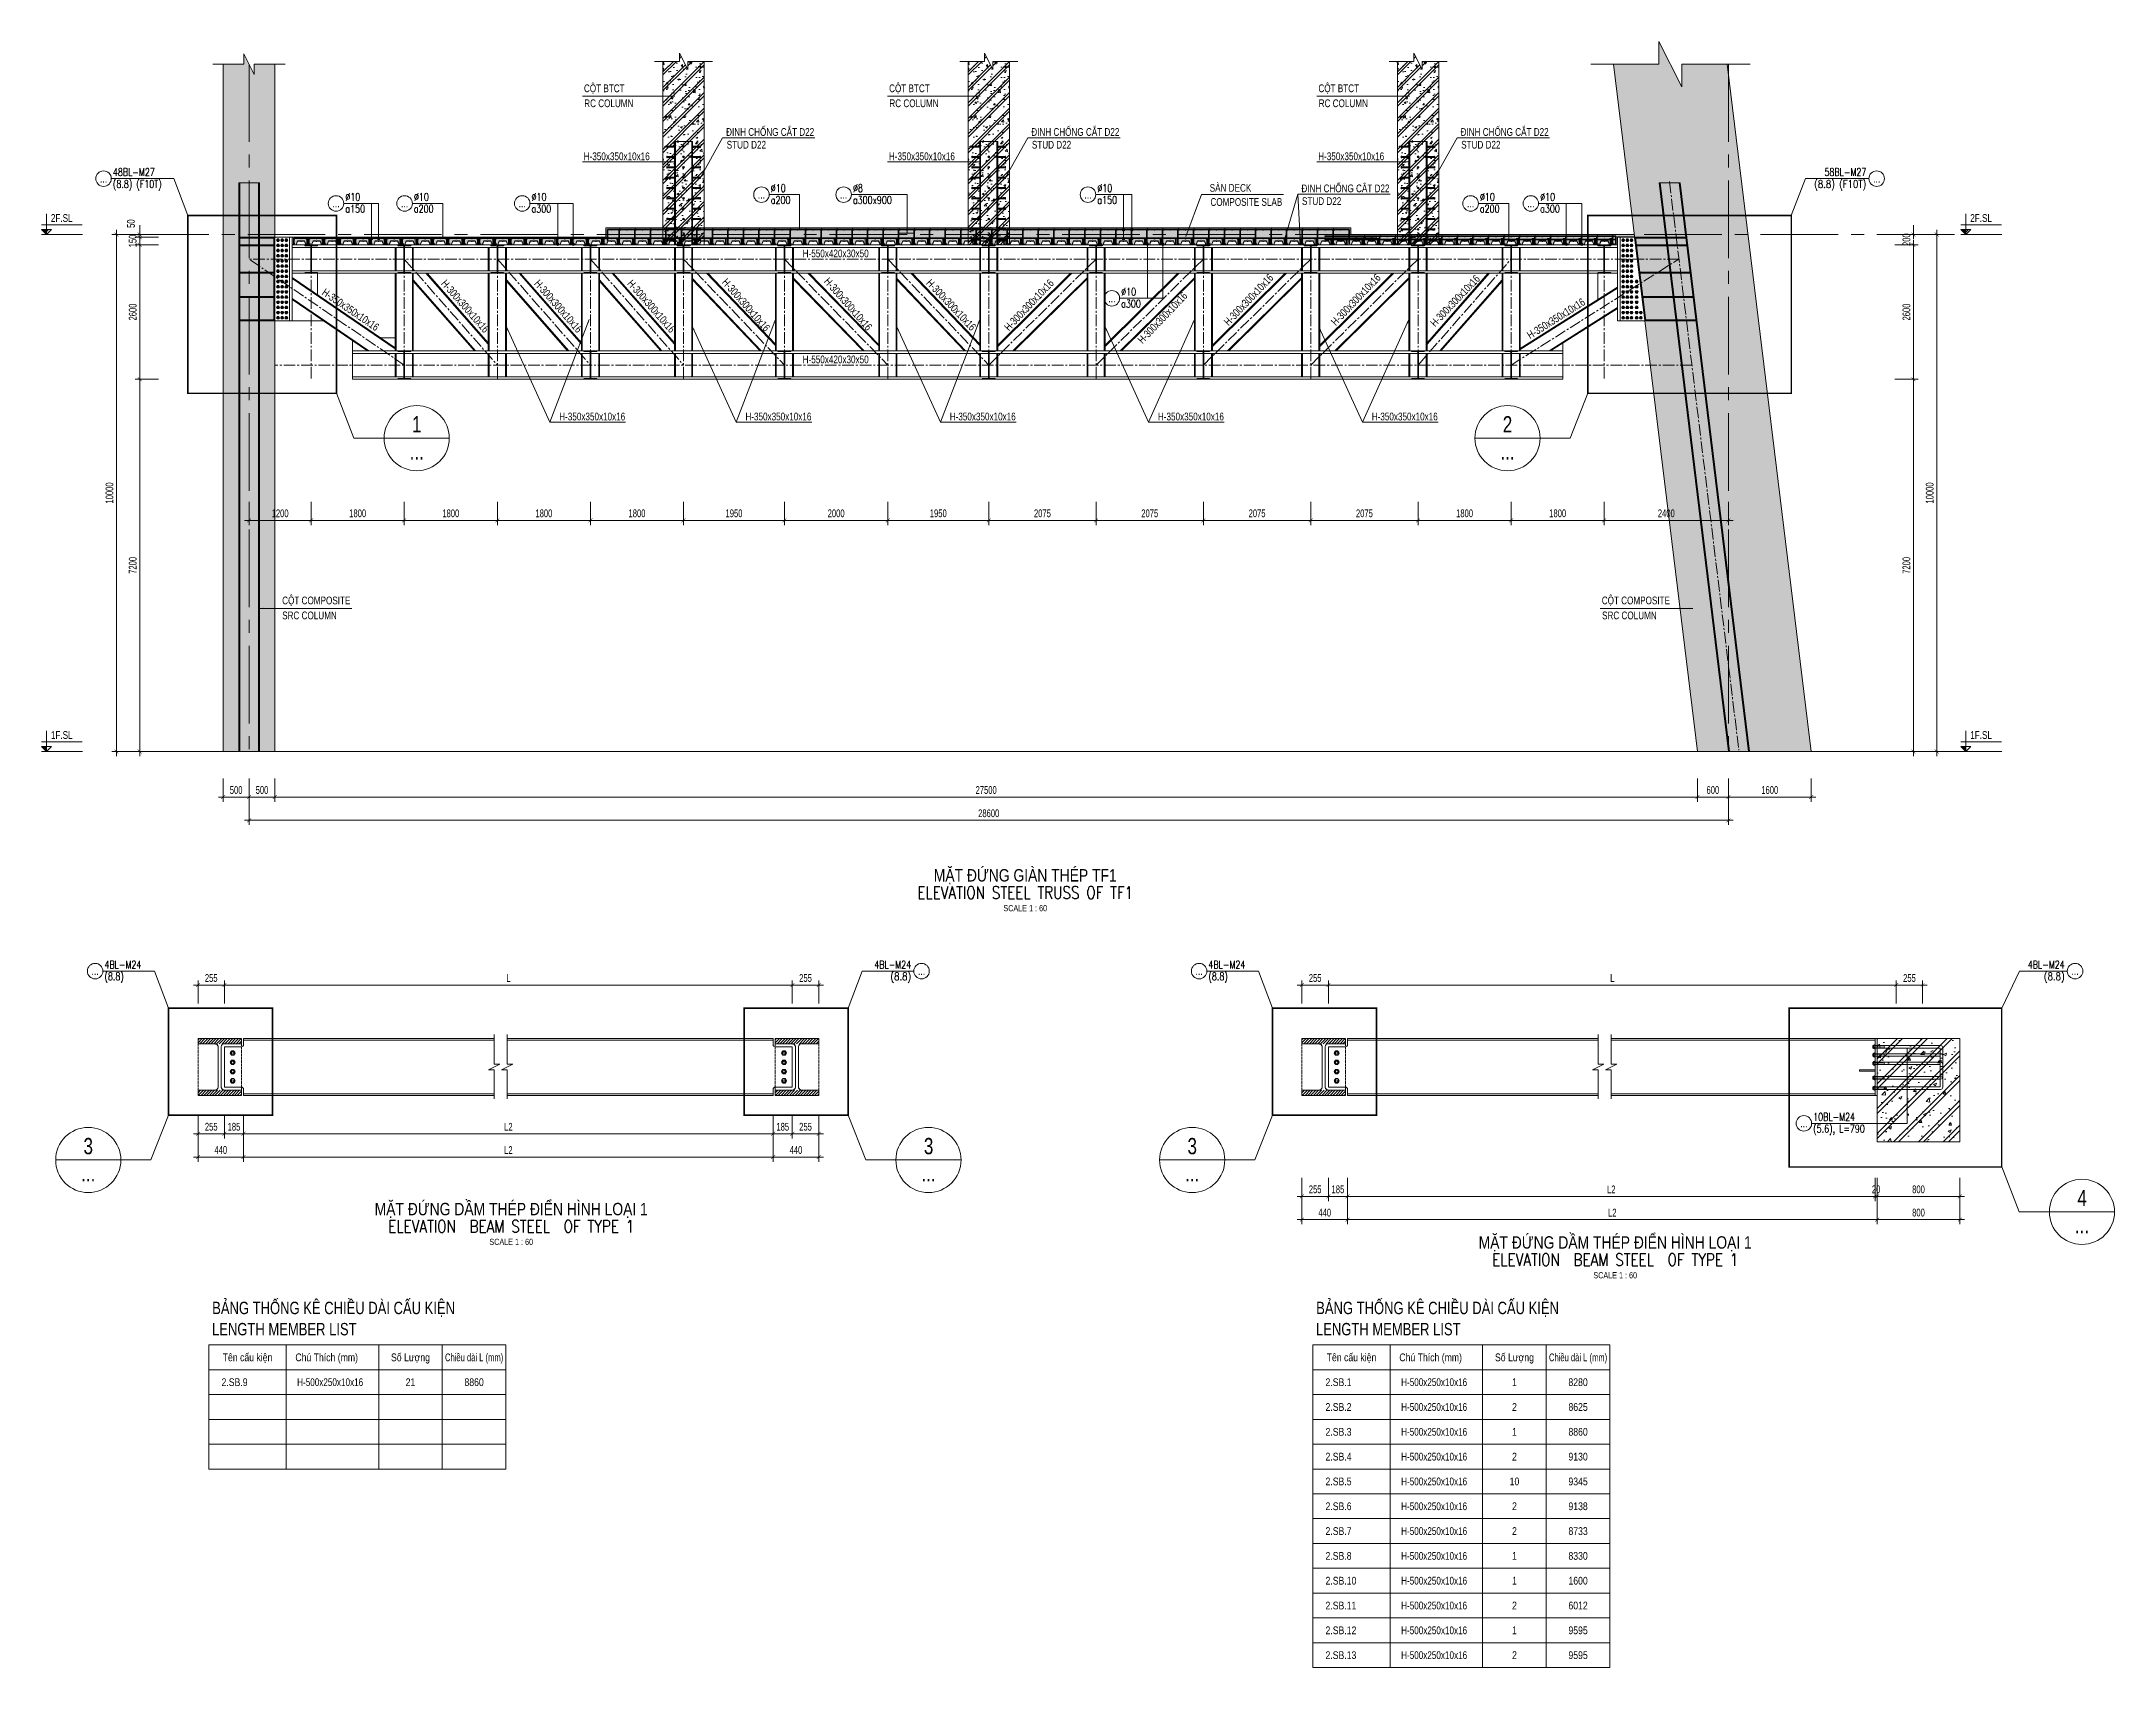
# Model space of a CAD drawing. Header units: millimetres. Extents: x 84463 to 294191, y -61495 to 44118.
# Drawn here: x 254111 to 294191, y -9174 to 22279 of the extents above; entities that cross this region are included whole.
import ezdxf
from ezdxf.enums import TextEntityAlignment as Align

# ---------------------------------------------------------------- set-up
doc = ezdxf.new("R2010")
doc.units = ezdxf.units.MM
for name, pattern in [('CENTER2', [1.125, 0.75, -0.125, 0.125, -0.125]), ('HIDDEN', [0.375, 0.25, -0.125]), ('HIDDEN2', [4.7625, 3.175, -1.5875])]:
    doc.linetypes.add(name, pattern=pattern)
for name, color, linetype, lineweight in [('NDC_S-ANNO', 7, 'Continuous', 20), ('NDC_S-BEAM FRAME-STEL', 32, 'Continuous', 18), ('NDC_S-BEAM-NAME-VERT', 7, 'Continuous', 20), ('NDC_S-BEAM-STEL', 30, 'HIDDEN2', 18), ('NDC_S-COLS-STEL', 2, 'Continuous', 20), ('NDC_S-CONT', 3, 'Continuous', 20), ('NDC_S-DECK', 3, 'Continuous', 20), ('NDC_S-DIMS', 1, 'Continuous', 15), ('NDC_S-FNDN-RBAR-TOP1', 4, 'Continuous', 35), ('NDC_S-HIDN', 8, 'HIDDEN2', 13), ('NDC_S-HTCH-MAT', 8, 'Continuous', 15), ('NDC_S-LEGN', 1, 'Continuous', 15), ('NDC_S-STIR', 4, 'Continuous', 35), ('NDC_S-TABL', 3, 'Continuous', 20), ('NDC_S-TEXT-SYMB', 7, 'Continuous', 20), ('NDC_S-TEXT-VIE', 7, 'Continuous', 20), ('NDC_S_ANNO', 7, 'Continuous', 20), ('NDC_S_AXIS', 5, 'CENTER2', 13), ('NDC_S_CONTINUOUS', 3, 'Continuous', 20), ('NDC_S_DIM', 1, 'Continuous', 15), ('NDC_S_ENG TEXT', 2, 'Continuous', 20), ('NDC_S_ENG TITLE', 3, 'Continuous', 20), ('NDC_S_HATCH MATERIAL', 8, 'Continuous', 13), ('NDC_S_REBAR', 4, 'Continuous', 35), ('NDC_S_TEXT SYMBOL', 7, 'Continuous', 20), ('NDC_S_VN TEXT', 7, 'Continuous', 20), ('NDC_S_VN TITLE', 6, 'Continuous', 35)]:
    doc.layers.add(name, color=color, linetype=linetype, lineweight=lineweight)
doc.styles.add('ARIAL', font='arial.ttf', dxfattribs={"width": 0.8})
doc.styles.add('NDC_ANNO', font='', dxfattribs={"width": 0.8})
doc.styles.add('NDC_ARIAL', font='arial.ttf', dxfattribs={"width": 0.85})
doc.styles.add('NDC_DIM', font='', dxfattribs={"width": 0.75})
doc.styles.add('NDC_EN TXT', font='romans.shx', dxfattribs={"width": 0.8})
doc.styles.add('NDC_VIE TXT', font='arial.ttf', dxfattribs={"width": 0.8})
doc.styles.get('NDC_ANNO').set_extended_font_data('Dotum')
doc.styles.get('NDC_DIM').set_extended_font_data('Dotum')
doc.dimstyles.new('NDC_dim_50', dxfattribs={"dimscale": 50, "dimtxt": 2.5, "dimasz": 1.5, "dimexe": 1.5, "dimexo": 2.5, "dimgap": 1, "dimtad": 1, "dimdec": 0, "dimrnd": 0.001, "dimzin": 0, "dimdsep": 46, "dimtxsty": 'NDC_DIM', "dimblk": 'DIMMARK', "dimcen": 0, "dimdle": 1.2, "dimclrd": 256, "dimclre": 256, "dimclrt": 3, "dimadec": 0, "dimazin": 0, "dimtfac": 1, "dimtdec": 0, "dimtix": 1, "dimtofl": 0, "dimtmove": 2, "dimatfit": 3, "dimfxl": 6, "dimfxlon": 1, "dimtolj": 1, "dimtzin": 0, "dimlwd": -1, "dimlwe": -1, "dimarcsym": 0})
doc.dimstyles.new('NDC_dim_60', dxfattribs={"dimscale": 60, "dimtxt": 2.5, "dimasz": 1.5, "dimexe": 1.5, "dimexo": 2.5, "dimgap": 1, "dimtad": 1, "dimdec": 0, "dimrnd": 0.001, "dimzin": 0, "dimdsep": 46, "dimtxsty": 'NDC_DIM', "dimblk": 'DIMMARK', "dimcen": 0, "dimdle": 1.2, "dimclrd": 256, "dimclre": 256, "dimclrt": 3, "dimadec": 0, "dimazin": 0, "dimtfac": 1, "dimtdec": 0, "dimtix": 1, "dimtofl": 0, "dimtmove": 2, "dimatfit": 3, "dimfxl": 6, "dimfxlon": 1, "dimtolj": 1, "dimtzin": 0, "dimlwd": -1, "dimlwe": -1, "dimarcsym": 0})
pattern_1 = [(50, (161476.17, 110514.2), (573.8081, -50.2017), [60, -660]), (355, (161476.2, 110514.2), (-111.001, 601.7537), [48, -528]), (100.4514, (161524, 110510), (462.8075, 551.5516), [50.9922, -560.9137]), (46.1842, (161476.2, 110674.2), (853.7928, -132.4152), [90, -990]), (96.6356, (161547.3, 110663.14), (747.73, 779.2943), [76.488, -841.3704]), (351.1842, (161476.2, 110674.2), (747.7296, 779.295), [72, -792]), (21, (161556.17, 110634.2), (477.5256, -322.0951), [60, -660]), (326, (161556.2, 110634.2), (194.6523, 580.12), [48, -528]), (71.4514, (161595.97, 110607.34), (672.1781, 258.0244), [50.9922, -560.9137]), (37.5, (161476.17, 110514.18), (9.72788, 266.31508), [0, -521.6, 0, -536, 0, -530]), (7.5, (161476.17, 110514.18), (210.45563, 315.52937), [0, -305.6, 0, -509.6, 0, -202]), (327.5, (161297.77, 110514.18), (427.05795, -18.0439), [0, -200, 0, -624, 0, -828]), (317.5, (161217.77, 110514.18), (466.5489, 80.084), [0, -260, 0, -414.4, 0, -588]), (45, (161476.17, 110514.18), (-240.4163, 240.4163), []), (45, (161476.17, 110612.18), (-240.4163, 240.4163), [])]

msp = doc.modelspace()

# ---------------------------------------------------------------- texts
at = {"layer": 'NDC_S-TEXT-SYMB', "style": 'NDC_ANNO', "width": 0.8}
for s, rotation, p in [('1', 0.00002, (261365.9, 14873.8)), ('2', 359.99998, (282454.9, 14873.8)), ('...', 0.00002, (261366.2, 14348.4)), ('...', 359.99998, (282454.9, 14348.4)), ('3', 359.99998, (255015.8, 912.1)), ('3', 0.00002, (271263, 912.1)), ('3', 359.99998, (276359.5, 912.1)), ('...', 359.99998, (255015.8, 386.7)), ('...', 0.00002, (271260, 386.7)), ('...', 359.99998, (276359.5, 386.7)), ('4', 0.00002, (293564.3, -91.3)), ('...', 0.00002, (293561.2, -616.7))]:
    msp.add_text(s, height=315, rotation=rotation, dxfattribs=at).set_placement(p, align=Align.MIDDLE_CENTER)
at = {"layer": 'NDC_S-TEXT-VIE', "style": 'NDC_VIE TXT', "width": 0.75}
for s, p in [('CỘT BTCT', (264599.1, 21298.1)), ('CỘT BTCT', (270499.1, 21298.1)), ('CỘT BTCT', (278799.1, 21298.1)), ('RC COLUMN', (264604.6, 21008.4)), ('RC COLUMN', (270504.6, 21008.4)), ('RC COLUMN', (278804.6, 21008.4)), ('ĐINH CHỐNG CẮT D22', (267348.1, 20453.2)), ('ĐINH CHỐNG CẮT D22', (273248.1, 20453.2)), ('ĐINH CHỐNG CẮT D22', (281548.1, 20453.2)), ('H-350x350x10x16', (264595.3, 19982.7)), ('STUD D22', (267359.6, 20206.7)), ('H-350x350x10x16', (270495.3, 19982.7)), ('STUD D22', (273259.6, 20206.7)), ('H-350x350x10x16', (278795.3, 19982.7)), ('STUD D22', (281559.6, 20206.7)), ('SÀN DECK', (276697.8, 19372.5)), ('COMPOSITE SLAB', (276711.6, 19099.1)), ('ĐINH CHỐNG CẮT D22', (278470.3, 19362)), ('STUD D22', (278481.7, 19115.6)), ('H-550x420x30x50', (268828.4, 18104)), ('H-550x420x30x50', (268828.4, 16054)), ('H-350x350x10x16', (264121.4, 14949.2)), ('H-350x350x10x16', (267721.4, 14949.2)), ('H-350x350x10x16', (271671.4, 14949.2)), ('H-350x350x10x16', (275696.4, 14949.2)), ('H-350x350x10x16', (279830.4, 14949.2)), ('SRC COLUMN', (258765.2, 11102)), ('CỘT COMPOSITE', (258765.2, 11391.7)), ('CỘT COMPOSITE', (284277.8, 11391.7)), ('SRC COLUMN', (284283.3, 11102))]:
    msp.add_text(s, height=150, dxfattribs=at).set_placement(p)
for s, rotation, p in [('H-300x300x10x16', 311.28471, (261826.7, 17587.3)), ('H-300x300x10x16', 311.28471, (263626.7, 17587.3)), ('H-300x300x10x16', 311.28471, (265426.7, 17587.3)), ('H-300x300x10x16', 311.28471, (267256.6, 17613.4)), ('H-300x300x10x16', 311.28471, (269229.6, 17629.7)), ('H-300x300x10x16', 313.5679, (271204.9, 17595)), ('H-300x300x10x16', 46.4321, (272818.2, 16666.8)), ('H-300x300x10x16', 46.4321, (277063.2, 16769.7)), ('H-300x300x10x16', 46.4321, (279136.5, 16770.1)), ('H-300x300x10x16', 46.4321, (281055.9, 16749.2)), ('H-350x350x10x16', 325.6539, (259518.7, 17389.3)), ('H-300x300x10x16', 46.4321, (275399.7, 16420.2)), ('H-350x350x10x16', 32.29121, (282892.8, 16516.3))]:
    msp.add_text(s, height=150, rotation=rotation, dxfattribs=at).set_placement(p)
at = {"layer": 'NDC_S-TEXT-VIE', "style": 'NDC_ARIAL'}
for s, height, width, p in [('BẢNG THỐNG KÊ CHIỀU DÀI CẤU KIỆN', 240, 0.75, (259759.2, -2218.4)), ('BẢNG THỐNG KÊ CHIỀU DÀI CẤU KIỆN', 240, 0.75, (281102.9, -2218.4)), ('LENGTH MEMBER LIST', 240, 0.75, (258806.2, -2628.5)), ('LENGTH MEMBER LIST', 240, 0.75, (280149.8, -2628.5)), ('Tên cấu kiện', 150, 0.8, (258095.2, -3174.2)), ('Chú Thích (mm)', 150, 0.8, (259625.2, -3174.2)), ('Số Lượng', 150, 0.8, (261245.7, -3174.2)), ('Chiều dài L (mm)', 150, 0.7, (262475.7, -3174.2)), ('Tên cấu kiện', 150, 0.8, (279438.9, -3174.2)), ('Chú Thích (mm)', 150, 0.8, (280968.8, -3174.2)), ('Số Lượng', 150, 0.8, (282589.4, -3174.2)), ('Chiều dài L (mm)', 150, 0.7, (283819.4, -3174.2)), ('21', 150, 0.8, (261245.7, -3654.2)), ('8860', 150, 0.8, (262475.7, -3654.2)), ('1', 150, 0.8, (282589.4, -3654.2)), ('8280', 150, 0.8, (283819.4, -3654.2)), ('2', 150, 0.8, (282589.4, -4134.2)), ('8625', 150, 0.8, (283819.4, -4134.2)), ('1', 150, 0.8, (282589.4, -4614.2)), ('8860', 150, 0.8, (283819.4, -4614.2)), ('2', 150, 0.8, (282589.4, -5094.2)), ('9130', 150, 0.8, (283819.4, -5094.2)), ('10', 150, 0.8, (282589.4, -5574.2)), ('9345', 150, 0.8, (283819.4, -5574.2)), ('2', 150, 0.8, (282589.4, -6054.2)), ('9138', 150, 0.8, (283819.4, -6054.2)), ('2', 150, 0.8, (282589.4, -6534.2)), ('8733', 150, 0.8, (283819.4, -6534.2)), ('1', 150, 0.8, (282589.4, -7014.2)), ('8330', 150, 0.8, (283819.4, -7014.2)), ('1', 150, 0.8, (282589.4, -7494.2)), ('1600', 150, 0.8, (283819.4, -7494.2)), ('2', 150, 0.8, (282589.4, -7974.2)), ('6012', 150, 0.8, (283819.4, -7974.2)), ('1', 150, 0.8, (282589.4, -8454.2)), ('9595', 150, 0.8, (283819.4, -8454.2)), ('2', 150, 0.8, (282589.4, -8934.2)), ('9595', 150, 0.8, (283819.4, -8934.2))]:
    msp.add_text(s, height=height, dxfattribs=dict(at, width=width)).set_placement(p, align=Align.MIDDLE_CENTER)
for s, width, p in [('2.SB.9', 0.8, (257592.8, -3654.2)), ('H-500x250x10x16', 0.75, (259054.7, -3654.2)), ('2.SB.1', 0.8, (278936.5, -3654.2)), ('H-500x250x10x16', 0.75, (280398.4, -3654.2)), ('2.SB.2', 0.8, (278936.5, -4134.2)), ('H-500x250x10x16', 0.75, (280398.4, -4134.2)), ('2.SB.3', 0.8, (278936.5, -4614.2)), ('H-500x250x10x16', 0.75, (280398.4, -4614.2)), ('2.SB.4', 0.8, (278936.5, -5094.2)), ('H-500x250x10x16', 0.75, (280398.4, -5094.2)), ('2.SB.5', 0.8, (278936.5, -5574.2)), ('H-500x250x10x16', 0.75, (280398.4, -5574.2)), ('2.SB.6', 0.8, (278936.5, -6054.2)), ('H-500x250x10x16', 0.75, (280398.4, -6054.2)), ('2.SB.7', 0.8, (278936.5, -6534.2)), ('H-500x250x10x16', 0.75, (280398.4, -6534.2)), ('2.SB.8', 0.8, (278936.5, -7014.2)), ('H-500x250x10x16', 0.75, (280398.4, -7014.2)), ('2.SB.10', 0.8, (278936.5, -7494.2)), ('H-500x250x10x16', 0.75, (280398.4, -7494.2)), ('2.SB.11', 0.8, (278936.5, -7974.2)), ('H-500x250x10x16', 0.75, (280398.4, -7974.2)), ('2.SB.12', 0.8, (278936.5, -8454.2)), ('H-500x250x10x16', 0.75, (280398.4, -8454.2)), ('2.SB.13', 0.8, (278936.5, -8934.2)), ('H-500x250x10x16', 0.75, (280398.4, -8934.2))]:
    msp.add_text(s, height=150, dxfattribs=dict(at, width=width)).set_placement(p, align=Align.MIDDLE_LEFT)

# ---------------------------------------------------------------- blocks, each defined once
blk = doc.blocks.new('DIMMARK')
at = {"layer": 'NDC_S_DIM', "color": 1}
blk.add_line((-1.5, 0), (1, 0), dxfattribs=at)
at = {"layer": 'NDC_S_DIM', "color": 2, "const_width": 0.1}
blk.add_lwpolyline([(-0.42, -0.42), (0.42, 0.42)], dxfattribs=at)
blk = doc.blocks.new('kata_block_CT')
at = {"layer": 'NDC_S_ANNO'}
blk.add_hatch(color=3, dxfattribs=at).paths.add_polyline_path([(0, 1.6), (-1.61, 1.6), (0, 0)])
at = {"layer": 'NDC_S_ANNO', "ltscale": 50}
h = blk.add_hatch(dxfattribs=at)
h.set_pattern_fill('ANSI31', color=256, scale=1.406, style=0)
h.paths.add_polyline_path([(0, 1.6), (0, 0), (1.61, 1.6)])
for p, q in [((11.56, 0), (-1.64, 0)), ((-1.59, 3.14), (11.47, 3.14))]:
    blk.add_line(p, q, dxfattribs=at)
for points in [[(0, 6.69), (0, 0)], [(0, 0), (-1.61, 1.6), (0, 1.6)], [(0, 0), (1.61, 1.6), (0, 1.6)]]:
    blk.add_lwpolyline(points, dxfattribs=at)
at = {"layer": 'NDC_S_ANNO', "color": 8, "ltscale": 50}
blk.add_lwpolyline([(0, 0), (-1.61, 1.6), (0, 1.6)], dxfattribs=at)
at = {"layer": 'NDC_S_TEXT SYMBOL', "color": 3, "style": 'NDC_ANNO', "width": 0.8}
blk.add_attdef('CT', (1.41, 4.07), '', height=2.5, dxfattribs=at)
blk = doc.blocks.new('*U109')
for p, q in [((107, 534), (0, 534)), ((119, 522), (119, 28)), ((131, 522), (131, 28)), ((143, 534), (250, 534)), ((107, 16), (0, 16)), ((143, 16), (250, 16))]:
    blk.add_line(p, q)
for points in [[(250, 534), (250, 550), (0, 550), (0, 534)], [(0, 16), (0, 0), (250, 0), (250, 16)]]:
    blk.add_lwpolyline(points)
for centre, start, end in [((107, 522), 360, 450), ((143, 522), 90, 180), ((107, 28), 270, 360), ((143, 28), 180, 270)]:
    blk.add_arc(centre, 12, start, end)
blk = doc.blocks.new('*U1')
at = {"color": 0, "linetype": 'ByBlock'}
for p, q in [((0, 11), (-140, 11)), ((0, -11), (-140, -11))]:
    blk.add_line(p, q, dxfattribs=at)
blk.add_lwpolyline([(-140, -17), (-150, -17), (-150, 18), (-140, 18)], close=True, dxfattribs=at)
blk = doc.blocks.new('*D110')
at = {"layer": 'Defpoints', "color": 0, "transparency": 16777216}
for p in [(257625, 8545), (258125, 8545), (258125, 7664)]:
    blk.add_point(p, dxfattribs=at)
at = {"layer": 'NDC_S_DIM', "transparency": 16777216}
for p, q in [((257625, 8024), (257625, 7574)), ((258125, 8024), (258125, 7574)), ((257715, 7664), (258035, 7664))]:
    blk.add_line(p, q, dxfattribs=at)
at = {"layer": 'NDC_S_DIM', "transparency": 16777216, "xscale": 90, "yscale": 90, "zscale": 90, "rotation": 180}
blk.add_blockref('DIMMARK', (257625, 7664), dxfattribs=at)
at = {"layer": 'NDC_S_DIM', "transparency": 16777216, "xscale": 90, "yscale": 90, "zscale": 90}
blk.add_blockref('DIMMARK', (258125, 7664), dxfattribs=at)
at = {"layer": 'NDC_S_DIM', "color": 3, "transparency": 16777216, "insert": (257875, 7799), "char_height": 150, "attachment_point": 5, "style": 'NDC_DIM'}
blk.add_mtext('\\A1;500', dxfattribs=at)
blk = doc.blocks.new('*D111')
at = {"layer": 'Defpoints', "color": 0, "transparency": 16777216}
for p in [(258125, 8545), (258625, 8545), (258625, 7664)]:
    blk.add_point(p, dxfattribs=at)
at = {"layer": 'NDC_S_DIM', "transparency": 16777216}
for p, q in [((258125, 8024), (258125, 7574)), ((258625, 8024), (258625, 7574)), ((258215, 7664), (258535, 7664))]:
    blk.add_line(p, q, dxfattribs=at)
at = {"layer": 'NDC_S_DIM', "transparency": 16777216, "xscale": 90, "yscale": 90, "zscale": 90, "rotation": 180}
blk.add_blockref('DIMMARK', (258125, 7664), dxfattribs=at)
at = {"layer": 'NDC_S_DIM', "transparency": 16777216, "xscale": 90, "yscale": 90, "zscale": 90}
blk.add_blockref('DIMMARK', (258625, 7664), dxfattribs=at)
at = {"layer": 'NDC_S_DIM', "color": 3, "transparency": 16777216, "insert": (258375, 7799), "char_height": 150, "attachment_point": 5, "style": 'NDC_DIM'}
blk.add_mtext('\\A1;500', dxfattribs=at)
blk = doc.blocks.new('*D112')
at = {"layer": 'Defpoints', "color": 0, "transparency": 16777216}
for p in [(258625, 8545), (286125, 8545), (286125, 7664)]:
    blk.add_point(p, dxfattribs=at)
at = {"layer": 'NDC_S_DIM', "transparency": 16777216}
for p, q in [((258625, 8024), (258625, 7574)), ((286125, 8024), (286125, 7574)), ((258715, 7664), (286035, 7664))]:
    blk.add_line(p, q, dxfattribs=at)
at = {"layer": 'NDC_S_DIM', "transparency": 16777216, "xscale": 90, "yscale": 90, "zscale": 90, "rotation": 180}
blk.add_blockref('DIMMARK', (258625, 7664), dxfattribs=at)
at = {"layer": 'NDC_S_DIM', "transparency": 16777216, "xscale": 90, "yscale": 90, "zscale": 90}
blk.add_blockref('DIMMARK', (286125, 7664), dxfattribs=at)
at = {"layer": 'NDC_S_DIM', "color": 3, "transparency": 16777216, "insert": (272375, 7799), "char_height": 150, "attachment_point": 5, "style": 'NDC_DIM'}
blk.add_mtext('\\A1;27500', dxfattribs=at)
blk = doc.blocks.new('*D113')
at = {"layer": 'Defpoints', "color": 0, "transparency": 16777216}
for p in [(286125, 8545), (286725, 8545), (286725, 7664)]:
    blk.add_point(p, dxfattribs=at)
at = {"layer": 'NDC_S_DIM', "transparency": 16777216}
for p, q in [((286125, 8024), (286125, 7574)), ((286725, 8024), (286725, 7574)), ((286215, 7664), (286635, 7664))]:
    blk.add_line(p, q, dxfattribs=at)
at = {"layer": 'NDC_S_DIM', "transparency": 16777216, "xscale": 90, "yscale": 90, "zscale": 90, "rotation": 180}
blk.add_blockref('DIMMARK', (286125, 7664), dxfattribs=at)
at = {"layer": 'NDC_S_DIM', "transparency": 16777216, "xscale": 90, "yscale": 90, "zscale": 90}
blk.add_blockref('DIMMARK', (286725, 7664), dxfattribs=at)
at = {"layer": 'NDC_S_DIM', "color": 3, "transparency": 16777216, "insert": (286425, 7799), "char_height": 150, "attachment_point": 5, "style": 'NDC_DIM'}
blk.add_mtext('\\A1;600', dxfattribs=at)
blk = doc.blocks.new('*D114')
at = {"layer": 'Defpoints', "color": 0, "transparency": 16777216}
for p in [(286725, 8545), (288325, 8545), (288325, 7664)]:
    blk.add_point(p, dxfattribs=at)
at = {"layer": 'NDC_S_DIM', "transparency": 16777216}
for p, q in [((286725, 8024), (286725, 7574)), ((288325, 8024), (288325, 7574)), ((286815, 7664), (288235, 7664))]:
    blk.add_line(p, q, dxfattribs=at)
at = {"layer": 'NDC_S_DIM', "transparency": 16777216, "xscale": 90, "yscale": 90, "zscale": 90, "rotation": 180}
blk.add_blockref('DIMMARK', (286725, 7664), dxfattribs=at)
at = {"layer": 'NDC_S_DIM', "transparency": 16777216, "xscale": 90, "yscale": 90, "zscale": 90}
blk.add_blockref('DIMMARK', (288325, 7664), dxfattribs=at)
at = {"layer": 'NDC_S_DIM', "color": 3, "transparency": 16777216, "insert": (287525, 7799), "char_height": 150, "attachment_point": 5, "style": 'NDC_DIM'}
blk.add_mtext('\\A1;1600', dxfattribs=at)
blk = doc.blocks.new('*D115')
at = {"layer": 'Defpoints', "color": 0, "transparency": 16777216}
for p in [(258125, 8545), (286725, 8545), (286725, 7214)]:
    blk.add_point(p, dxfattribs=at)
at = {"layer": 'NDC_S_DIM', "transparency": 16777216}
for p, q in [((258125, 7574), (258125, 7124)), ((286725, 7574), (286725, 7124)), ((258215, 7214), (286635, 7214))]:
    blk.add_line(p, q, dxfattribs=at)
at = {"layer": 'NDC_S_DIM', "transparency": 16777216, "xscale": 90, "yscale": 90, "zscale": 90, "rotation": 180}
blk.add_blockref('DIMMARK', (258125, 7214), dxfattribs=at)
at = {"layer": 'NDC_S_DIM', "transparency": 16777216, "xscale": 90, "yscale": 90, "zscale": 90}
blk.add_blockref('DIMMARK', (286725, 7214), dxfattribs=at)
at = {"layer": 'NDC_S_DIM', "color": 3, "transparency": 16777216, "insert": (272425, 7349), "char_height": 150, "attachment_point": 5, "style": 'NDC_DIM'}
blk.add_mtext('\\A1;28600', dxfattribs=at)
blk = doc.blocks.new('*U102')
at = {"color": 0, "linetype": 'Continuous'}
for p, q in [((-8.5, 4.9), (0, 9.8)), ((-8.5, -4.9), (-8.5, 4.9)), ((8.5, 4.9), (0, 9.8)), ((8.5, -4.9), (8.5, 4.9)), ((-8.5, -4.9), (0, -9.8)), ((8.5, -4.9), (0, -9.8))]:
    blk.add_line(p, q, dxfattribs=at)
for radius in [8.5, 4.25]:
    blk.add_circle((0, 0), radius, dxfattribs=at)
blk.add_arc((0, 0), 5, 250, 160, dxfattribs=at)
blk = doc.blocks.new('*U116')
at = {"layer": 'NDC_S-DECK'}
blk.add_lwpolyline([(-150, -37), (-150, -35), (-130, -35), (-129, -36), (-96, -36), (-68, 38), (-10, 38), (0, 28), (10, 38), (68, 38), (96, -36), (129, -36), (130, -35), (150, -35), (150, -37), (130, -37), (129, -38), (95, -38), (67, 36), (10, 36), (0, 25), (-10, 36), (-67, 36), (-95, -38), (-129, -38), (-130, -37)], close=True, dxfattribs=at)
blk = doc.blocks.new('*U117')
at = {"layer": 'NDC_S_DIM', "color": 0, "linetype": 'ByBlock', "lineweight": -2, "transparency": 16777216}
for p in [(0, 0), (300, 0), (600, 0), (900, 0), (1200, 0), (1500, 0), (1800, 0), (2100, 0), (2400, 0), (2700, 0), (3000, 0), (3300, 0), (3600, 0), (3900, 0), (4200, 0), (4500, 0), (4800, 0), (5100, 0), (5400, 0), (5700, 0), (6000, 0), (6300, 0), (6600, 0), (6900, 0), (7200, 0), (7500, 0), (7800, 0), (8100, 0), (8400, 0), (8700, 0), (9000, 0), (9300, 0), (9600, 0), (9900, 0), (10200, 0), (10500, 0), (10800, 0), (11100, 0), (11400, 0), (11700, 0), (12000, 0), (12300, 0), (12600, 0), (12900, 0), (13200, 0), (13500, 0), (13800, 0), (14100, 0), (14400, 0), (14700, 0), (15000, 0), (15300, 0), (15600, 0), (15900, 0), (16200, 0), (16500, 0), (16800, 0), (17100, 0), (17400, 0), (17700, 0), (18000, 0), (18300, 0), (18600, 0), (18900, 0), (19200, 0), (19500, 0), (19800, 0), (20100, 0), (20400, 0), (20700, 0), (21000, 0), (21300, 0), (21600, 0), (21900, 0), (22200, 0), (22500, 0), (22800, 0), (23100, 0), (23400, 0), (23700, 0), (24000, 0), (24300, 0), (24600, 0), (24900, 0), (25200, 0)]:
    blk.add_blockref('*U116', p, dxfattribs=at)
blk = doc.blocks.new('kata_block_THEP')
at = {"layer": 'NDC_S_REBAR', "color": 0}
for p, q in [((-0.5, 0), (0.5, 0)), ((-0.4, 0.4), (0.4, -0.4)), ((0.4, 0.4), (-0.4, -0.4)), ((0, 0.5), (0, -0.5))]:
    blk.add_line(p, q, dxfattribs=at)
at = {"layer": 'NDC_S_REBAR', "color": 0, "const_width": 0.0833}
blk.add_lwpolyline([(-0.5, 0, 1), (0.5, 0, 1), (-0.5, 0, 1)], format="xyb", dxfattribs=at)
blk = doc.blocks.new('*U118')
at = {"layer": 'NDC_S-HIDN', "ltscale": 3}
blk.add_lwpolyline([(-27, -67), (-7, -67), (-7, 41), (1, 41), (1, 53), (-35, 53), (-35, 41), (-27, 41)], close=True, dxfattribs=at)
at = {"layer": 'NDC_S_REBAR'}
blk.add_lwpolyline([(35, 41), (35, 58, 1), (17, 58), (17, -57, 1), (35, -57), (35, -41)], format="xyb", dxfattribs=at)
at = {"layer": 'NDC_S-STIR', "xscale": -10, "yscale": 10, "zscale": 10}
for p in [(26, 53), (26, -57)]:
    blk.add_blockref('kata_block_THEP', p, dxfattribs=at)
blk = doc.blocks.new('*U119')
at = {"layer": 'NDC_S_DIM', "color": 0, "linetype": 'ByBlock', "lineweight": -2, "transparency": 16777216}
for p in [(0, 0), (300, 0), (600, 0), (900, 0), (1200, 0), (1500, 0), (1800, 0), (2100, 0), (2400, 0), (2700, 0), (3000, 0), (3300, 0), (3600, 0), (3900, 0), (4200, 0), (4500, 0), (4800, 0), (5100, 0), (5400, 0), (5700, 0)]:
    blk.add_blockref('*U118', p, dxfattribs=at)
blk = doc.blocks.new('*U120')
at = {"layer": 'NDC_S-STIR', "xscale": -10, "yscale": 10, "zscale": 10}
blk.add_blockref('kata_block_THEP', (0, 0), dxfattribs=at)
blk = doc.blocks.new('*U121')
at = {"layer": 'NDC_S_DIM', "color": 0, "linetype": 'ByBlock', "lineweight": -2, "transparency": 16777216}
for p in [(0, 0), (300, 0), (600, 0), (900, 0), (1200, 0), (1500, 0), (1800, 0), (2100, 0), (2400, 0), (2700, 0), (3000, 0), (3300, 0), (3600, 0), (3900, 0), (4200, 0), (4500, 0), (4800, 0), (5100, 0), (5400, 0), (5700, 0), (6000, 0), (6300, 0), (6600, 0), (6900, 0), (7200, 0), (7500, 0), (7800, 0), (8100, 0), (8400, 0), (8700, 0), (9000, 0), (9300, 0), (9600, 0), (9900, 0), (10200, 0), (10500, 0), (10800, 0), (11100, 0), (11400, 0), (11700, 0), (12000, 0), (12300, 0), (12600, 0), (12900, 0), (13200, 0), (13500, 0), (13800, 0), (14100, 0), (14400, 0), (14700, 0), (15000, 0), (15300, 0), (15600, 0), (15900, 0), (16200, 0), (16500, 0), (16800, 0), (17100, 0), (17400, 0), (17700, 0), (18000, 0), (18300, 0), (18600, 0), (18900, 0), (19200, 0), (19500, 0), (19800, 0)]:
    blk.add_blockref('*U120', p, dxfattribs=at)
blk = doc.blocks.new('*U122')
at = {"layer": 'NDC_S-STIR', "xscale": -10, "yscale": 10, "zscale": 10}
blk.add_blockref('kata_block_THEP', (0, 0), dxfattribs=at)
blk = doc.blocks.new('*U123')
at = {"layer": 'NDC_S_DIM', "color": 0, "linetype": 'ByBlock', "lineweight": -2, "transparency": 16777216}
for p in [(0, 0), (300, 0), (600, 0), (900, 0), (1200, 0), (1500, 0), (1800, 0), (2100, 0), (2400, 0), (2700, 0), (3000, 0), (3300, 0), (3600, 0), (3900, 0), (4200, 0), (4500, 0), (4800, 0), (5100, 0), (5400, 0), (5700, 0), (6000, 0), (6300, 0), (6600, 0), (6900, 0), (7200, 0), (7500, 0), (7800, 0), (8100, 0), (8400, 0), (8700, 0), (9000, 0), (9300, 0), (9600, 0), (9900, 0), (10200, 0), (10500, 0), (10800, 0), (11100, 0), (11400, 0), (11700, 0), (12000, 0), (12300, 0), (12600, 0), (12900, 0), (13200, 0), (13500, 0), (13800, 0), (14100, 0)]:
    blk.add_blockref('*U122', p, dxfattribs=at)
blk = doc.blocks.new('*U124')
at = {"layer": 'NDC_S-STIR', "xscale": -10, "yscale": 10, "zscale": 10}
blk.add_blockref('kata_block_THEP', (0, 0), dxfattribs=at)
blk = doc.blocks.new('*U125')
at = {"layer": 'NDC_S_DIM', "color": 0, "linetype": 'ByBlock', "lineweight": -2, "transparency": 16777216}
for p in [(0, 0), (300, 0), (600, 0), (900, 0), (1200, 0), (1500, 0), (1800, 0), (2100, 0), (2400, 0), (2700, 0), (3000, 0), (3300, 0), (3600, 0), (3900, 0), (4200, 0), (4500, 0), (4800, 0)]:
    blk.add_blockref('*U124', p, dxfattribs=at)
blk = doc.blocks.new('*U126')
at = {"layer": 'NDC_S-HIDN', "ltscale": 3}
blk.add_lwpolyline([(-27, -86), (-7, -86), (-7, 22), (1, 22), (1, 34), (-35, 34), (-35, 22), (-27, 22)], close=True, dxfattribs=at)
at = {"layer": 'NDC_S_REBAR'}
blk.add_lwpolyline([(35, 61), (35, 77, 1), (17, 77), (17, -77, 1), (35, -77), (35, -61)], format="xyb", dxfattribs=at)
at = {"layer": 'NDC_S-STIR', "xscale": -10, "yscale": 10, "zscale": 10}
for p in [(26, 73), (26, -77)]:
    blk.add_blockref('kata_block_THEP', p, dxfattribs=at)
blk = doc.blocks.new('*U127')
at = {"layer": 'NDC_S_DIM', "color": 0, "linetype": 'ByBlock', "lineweight": -2, "transparency": 16777216}
for p in [(0, 0), (300, 0), (600, 0), (900, 0), (1200, 0), (1500, 0), (1800, 0), (2100, 0), (2400, 0), (2700, 0), (3000, 0), (3300, 0), (3600, 0), (3900, 0), (4200, 0), (4500, 0), (4800, 0)]:
    blk.add_blockref('*U126', p, dxfattribs=at)
blk = doc.blocks.new('*U128')
at = {"layer": 'NDC_S-HIDN', "ltscale": 3}
blk.add_lwpolyline([(-27, -151), (-7, -151), (-7, -43), (1, -43), (1, -31), (-35, -31), (-35, -43), (-27, -43)], close=True, dxfattribs=at)
at = {"layer": 'NDC_S_REBAR'}
blk.add_lwpolyline([(35, 126), (35, 142, 1), (17, 142), (17, -142, 1), (35, -142), (35, -126)], format="xyb", dxfattribs=at)
at = {"layer": 'NDC_S-STIR', "xscale": -10, "yscale": 10, "zscale": 10}
for p in [(26, 138), (26, -32), (26, -142)]:
    blk.add_blockref('kata_block_THEP', p, dxfattribs=at)
blk = doc.blocks.new('*U129')
at = {"layer": 'NDC_S_DIM', "color": 0, "linetype": 'ByBlock', "lineweight": -2, "transparency": 16777216}
for p in [(0, 0), (300, 0), (600, 0), (900, 0), (1200, 0), (1500, 0), (1800, 0), (2100, 0), (2400, 0), (2700, 0), (3000, 0), (3300, 0), (3600, 0), (3900, 0), (4200, 0), (4500, 0), (4800, 0), (5100, 0), (5400, 0), (5700, 0), (6000, 0), (6300, 0), (6600, 0), (6900, 0), (7200, 0), (7500, 0), (7800, 0), (8100, 0), (8400, 0), (8700, 0), (9000, 0), (9300, 0), (9600, 0), (9900, 0), (10200, 0), (10500, 0), (10800, 0), (11100, 0), (11400, 0), (11700, 0), (12000, 0), (12300, 0), (12600, 0), (12900, 0), (13200, 0), (13500, 0), (13800, 0)]:
    blk.add_blockref('*U128', p, dxfattribs=at)
blk = doc.blocks.new('*D130')
at = {"layer": 'Defpoints', "color": 0, "transparency": 16777216}
for p in [(289060, 18545), (290753, 18545), (289060, 8545)]:
    blk.add_point(p, dxfattribs=at)
at = {"layer": 'NDC_S_DIM', "transparency": 16777216}
for p, q in [((290393, 18545), (290843, 18545)), ((290753, 8635), (290753, 18455)), ((290393, 8545), (290843, 8545))]:
    blk.add_line(p, q, dxfattribs=at)
at = {"layer": 'NDC_S_DIM', "transparency": 16777216, "xscale": 90, "yscale": 90, "zscale": 90}
for p, rotation in [((290753, 18545), 90), ((290753, 8545), 270)]:
    blk.add_blockref('DIMMARK', p, dxfattribs=dict(at, rotation=rotation))
at = {"layer": 'NDC_S_DIM', "color": 3, "transparency": 16777216, "insert": (290618, 13545), "char_height": 150, "attachment_point": 5, "rotation": 90, "style": 'NDC_DIM'}
blk.add_mtext('\\A1;10000', dxfattribs=at)
blk = doc.blocks.new('*D131')
at = {"layer": 'Defpoints', "color": 0, "transparency": 16777216}
for p in [(289060, 18545), (289060, 18345), (290303, 18345)]:
    blk.add_point(p, dxfattribs=at)
at = {"layer": 'NDC_S_DIM', "transparency": 16777216}
for p, q in [((289943, 18545), (290393, 18545)), ((290303, 18635), (290303, 18725)), ((289943, 18345), (290393, 18345)), ((290303, 18255), (290303, 18165))]:
    blk.add_line(p, q, dxfattribs=at)
at = {"layer": 'NDC_S_DIM', "transparency": 16777216, "xscale": 90, "yscale": 90, "zscale": 90}
for p, rotation in [((290303, 18545), 270), ((290303, 18345), 90)]:
    blk.add_blockref('DIMMARK', p, dxfattribs=dict(at, rotation=rotation))
at = {"layer": 'NDC_S_DIM', "color": 3, "transparency": 16777216, "insert": (290168, 18445), "char_height": 150, "attachment_point": 5, "rotation": 90, "style": 'NDC_DIM'}
blk.add_mtext('\\A1;200', dxfattribs=at)
blk = doc.blocks.new('*D132')
at = {"layer": 'Defpoints', "color": 0, "transparency": 16777216}
for p in [(289060, 18345), (289060, 15745), (290303, 15745)]:
    blk.add_point(p, dxfattribs=at)
at = {"layer": 'NDC_S_DIM', "transparency": 16777216}
for p, q in [((289943, 18345), (290393, 18345)), ((290303, 18255), (290303, 15835)), ((289943, 15745), (290393, 15745))]:
    blk.add_line(p, q, dxfattribs=at)
at = {"layer": 'NDC_S_DIM', "transparency": 16777216, "xscale": 90, "yscale": 90, "zscale": 90}
for p, rotation in [((290303, 18345), 90), ((290303, 15745), 270)]:
    blk.add_blockref('DIMMARK', p, dxfattribs=dict(at, rotation=rotation))
at = {"layer": 'NDC_S_DIM', "color": 3, "transparency": 16777216, "insert": (290168, 17045), "char_height": 150, "attachment_point": 5, "rotation": 90, "style": 'NDC_DIM'}
blk.add_mtext('\\A1;2600', dxfattribs=at)
blk = doc.blocks.new('*D133')
at = {"layer": 'Defpoints', "color": 0, "transparency": 16777216}
for p in [(289060, 15745), (289060, 8545), (290303, 8545)]:
    blk.add_point(p, dxfattribs=at)
at = {"layer": 'NDC_S_DIM', "transparency": 16777216}
for p, q in [((289943, 15745), (290393, 15745)), ((290303, 15655), (290303, 8635)), ((289943, 8545), (290393, 8545))]:
    blk.add_line(p, q, dxfattribs=at)
at = {"layer": 'NDC_S_DIM', "transparency": 16777216, "xscale": 90, "yscale": 90, "zscale": 90}
for p, rotation in [((290303, 15745), 90), ((290303, 8545), 270)]:
    blk.add_blockref('DIMMARK', p, dxfattribs=dict(at, rotation=rotation))
at = {"layer": 'NDC_S_DIM', "color": 3, "transparency": 16777216, "insert": (290168, 12145), "char_height": 150, "attachment_point": 5, "rotation": 90, "style": 'NDC_DIM'}
blk.add_mtext('\\A1;7200', dxfattribs=at)
blk = doc.blocks.new('*D134')
at = {"layer": 'Defpoints', "color": 0, "transparency": 16777216}
for p in [(256011, 18495), (256807, 18545), (256807, 18495)]:
    blk.add_point(p, dxfattribs=at)
at = {"layer": 'NDC_S_DIM', "transparency": 16777216}
for p, q in [((256371, 18545), (255921, 18545)), ((256371, 18495), (255921, 18495)), ((256011, 18635), (256011, 18725)), ((256011, 18405), (256011, 18315))]:
    blk.add_line(p, q, dxfattribs=at)
at = {"layer": 'NDC_S_DIM', "transparency": 16777216, "xscale": 90, "yscale": 90, "zscale": 90}
for p, rotation in [((256011, 18545), 270), ((256011, 18495), 90)]:
    blk.add_blockref('DIMMARK', p, dxfattribs=dict(at, rotation=rotation))
at = {"layer": 'NDC_S_DIM', "color": 3, "transparency": 16777216, "insert": (255842, 18755), "char_height": 150, "attachment_point": 5, "rotation": 90, "style": 'NDC_DIM'}
blk.add_mtext('\\A1;50', dxfattribs=at)
blk = doc.blocks.new('*D135')
at = {"layer": 'Defpoints', "color": 0, "transparency": 16777216}
for p in [(256807, 18495), (256011, 18345), (256807, 18345)]:
    blk.add_point(p, dxfattribs=at)
at = {"layer": 'NDC_S_DIM', "transparency": 16777216}
for p, q in [((256371, 18495), (255921, 18495)), ((256011, 18585), (256011, 18675)), ((256371, 18345), (255921, 18345)), ((256011, 18255), (256011, 18165))]:
    blk.add_line(p, q, dxfattribs=at)
at = {"layer": 'NDC_S_DIM', "transparency": 16777216, "xscale": 90, "yscale": 90, "zscale": 90}
for p, rotation in [((256011, 18495), 270), ((256011, 18345), 90)]:
    blk.add_blockref('DIMMARK', p, dxfattribs=dict(at, rotation=rotation))
at = {"layer": 'NDC_S_DIM', "color": 3, "transparency": 16777216, "insert": (255876, 18420), "char_height": 150, "attachment_point": 5, "rotation": 90, "style": 'NDC_DIM'}
blk.add_mtext('\\A1;150', dxfattribs=at)
blk = doc.blocks.new('*D136')
at = {"layer": 'Defpoints', "color": 0, "transparency": 16777216}
for p in [(256807, 18345), (256011, 15745), (256807, 15745)]:
    blk.add_point(p, dxfattribs=at)
at = {"layer": 'NDC_S_DIM', "transparency": 16777216}
for p, q in [((256371, 18345), (255921, 18345)), ((256011, 18255), (256011, 15835)), ((256371, 15745), (255921, 15745))]:
    blk.add_line(p, q, dxfattribs=at)
at = {"layer": 'NDC_S_DIM', "transparency": 16777216, "xscale": 90, "yscale": 90, "zscale": 90}
for p, rotation in [((256011, 18345), 90), ((256011, 15745), 270)]:
    blk.add_blockref('DIMMARK', p, dxfattribs=dict(at, rotation=rotation))
at = {"layer": 'NDC_S_DIM', "color": 3, "transparency": 16777216, "insert": (255876, 17045), "char_height": 150, "attachment_point": 5, "rotation": 90, "style": 'NDC_DIM'}
blk.add_mtext('\\A1;2600', dxfattribs=at)
blk = doc.blocks.new('*D137')
at = {"layer": 'Defpoints', "color": 0, "transparency": 16777216}
for p in [(256807, 15745), (256011, 8545), (256807, 8545)]:
    blk.add_point(p, dxfattribs=at)
at = {"layer": 'NDC_S_DIM', "transparency": 16777216}
for p, q in [((256371, 15745), (255921, 15745)), ((256011, 15655), (256011, 8635)), ((256371, 8545), (255921, 8545))]:
    blk.add_line(p, q, dxfattribs=at)
at = {"layer": 'NDC_S_DIM', "transparency": 16777216, "xscale": 90, "yscale": 90, "zscale": 90}
for p, rotation in [((256011, 15745), 90), ((256011, 8545), 270)]:
    blk.add_blockref('DIMMARK', p, dxfattribs=dict(at, rotation=rotation))
at = {"layer": 'NDC_S_DIM', "color": 3, "transparency": 16777216, "insert": (255876, 12145), "char_height": 150, "attachment_point": 5, "rotation": 90, "style": 'NDC_DIM'}
blk.add_mtext('\\A1;7200', dxfattribs=at)
blk = doc.blocks.new('*D138')
at = {"layer": 'Defpoints', "color": 0, "transparency": 16777216}
for p in [(255561, 18545), (256807, 18545), (256807, 8545)]:
    blk.add_point(p, dxfattribs=at)
at = {"layer": 'NDC_S_DIM', "transparency": 16777216}
for p, q in [((255921, 18545), (255471, 18545)), ((255561, 8635), (255561, 18455)), ((255921, 8545), (255471, 8545))]:
    blk.add_line(p, q, dxfattribs=at)
at = {"layer": 'NDC_S_DIM', "transparency": 16777216, "xscale": 90, "yscale": 90, "zscale": 90}
for p, rotation in [((255561, 18545), 90), ((255561, 8545), 270)]:
    blk.add_blockref('DIMMARK', p, dxfattribs=dict(at, rotation=rotation))
at = {"layer": 'NDC_S_DIM', "color": 3, "transparency": 16777216, "insert": (255426, 13545), "char_height": 150, "attachment_point": 5, "rotation": 90, "style": 'NDC_DIM'}
blk.add_mtext('\\A1;10000', dxfattribs=at)
blk = doc.blocks.new('*U104')
blk.add_circle((-2.5, 0), 2.5)
at = {"layer": 'NDC_S_VN TEXT', "color": 7, "style": 'ARIAL', "width": 0.8}
blk.add_attdef('SH2', text='', height=2.5, dxfattribs=at).set_placement((-2.5, 0), align=Align.MIDDLE)
at = {"layer": 'NDC_S_VN TEXT', "color": 3, "style": 'NDC_EN TXT', "width": 0.75}
for tag, p in [('DK1', (0.5, 0.85)), ('KC1', (0.5, -2.97))]:
    blk.add_attdef(tag, p, '', height=2.5, dxfattribs=at)
blk = doc.blocks.new('*U105')
blk.add_circle((-2.5, 0), 2.5)
at = {"layer": 'NDC_S_VN TEXT', "color": 7, "style": 'ARIAL', "width": 0.8}
blk.add_attdef('SH2', text='', height=2.5, dxfattribs=at).set_placement((-2.5, 0), align=Align.MIDDLE)
at = {"layer": 'NDC_S_VN TEXT', "color": 3, "style": 'NDC_EN TXT', "width": 0.75}
for tag, p in [('DK1', (0.5, 0.85)), ('KC1', (0.5, -2.97))]:
    blk.add_attdef(tag, p, '', height=2.5, dxfattribs=at)
blk = doc.blocks.new('*U106')
blk.add_circle((-2.5, 0), 2.5)
at = {"layer": 'NDC_S_VN TEXT', "color": 7, "style": 'ARIAL', "width": 0.8}
blk.add_attdef('SH2', text='', height=2.5, dxfattribs=at).set_placement((-2.5, 0), align=Align.MIDDLE)
at = {"layer": 'NDC_S_VN TEXT', "color": 3, "style": 'NDC_EN TXT', "width": 0.75}
for tag, p in [('DK1', (0.5, 0.85)), ('KC1', (0.5, -2.97))]:
    blk.add_attdef(tag, p, '', height=2.5, dxfattribs=at)
blk = doc.blocks.new('MARK4')
at = {"layer": 'NDC_S_ANNO'}
blk.add_line((-5, 0), (5, 0), dxfattribs=at)
blk.add_circle((0, 0), 5, dxfattribs=at)
blk = doc.blocks.new('Drawing name_symbol')
at = {"layer": 'NDC_S_ENG TITLE', "style": 'NDC_EN TXT', "width": 0.8}
blk.add_attdef('SECTDET1', text='', height=5, dxfattribs=at).set_placement((0, 1.01), align=Align.CENTER)
at = {"layer": 'NDC_S_TEXT SYMBOL', "lineweight": 25, "style": 'NDC_ANNO', "width": 0.8}
blk.add_attdef('SSCALE', text='', height=2.5, dxfattribs=at).set_placement((0, -4), align=Align.CENTER)
at = {"layer": 'NDC_S_VN TITLE', "style": 'NDC_VIE TXT', "width": 0.8}
blk.add_attdef('SECTDET2', text='', height=5, dxfattribs=at).set_placement((0, 7.97), align=Align.CENTER)
blk = doc.blocks.new('*D139')
at = {"layer": 'Defpoints', "color": 0, "transparency": 16777216}
for p in [(258125, 13580), (259325, 13580), (259325, 13016)]:
    blk.add_point(p, dxfattribs=at)
at = {"layer": 'NDC_S_DIM', "transparency": 16777216}
for p, q in [((258125, 13376), (258125, 12926)), ((259325, 13376), (259325, 12926)), ((258215, 13016), (259235, 13016))]:
    blk.add_line(p, q, dxfattribs=at)
at = {"layer": 'NDC_S_DIM', "transparency": 16777216, "xscale": 90, "yscale": 90, "zscale": 90, "rotation": 180}
blk.add_blockref('DIMMARK', (258125, 13016), dxfattribs=at)
at = {"layer": 'NDC_S_DIM', "transparency": 16777216, "xscale": 90, "yscale": 90, "zscale": 90}
blk.add_blockref('DIMMARK', (259325, 13016), dxfattribs=at)
at = {"layer": 'NDC_S_DIM', "color": 3, "transparency": 16777216, "insert": (258725, 13151), "char_height": 150, "attachment_point": 5, "style": 'NDC_DIM'}
blk.add_mtext('\\A1;1200', dxfattribs=at)
blk = doc.blocks.new('*D140')
at = {"layer": 'Defpoints', "color": 0, "transparency": 16777216}
for p in [(259325, 13580), (261125, 13580), (261125, 13016)]:
    blk.add_point(p, dxfattribs=at)
at = {"layer": 'NDC_S_DIM', "transparency": 16777216}
for p, q in [((259325, 13376), (259325, 12926)), ((261125, 13376), (261125, 12926)), ((259415, 13016), (261035, 13016))]:
    blk.add_line(p, q, dxfattribs=at)
at = {"layer": 'NDC_S_DIM', "transparency": 16777216, "xscale": 90, "yscale": 90, "zscale": 90, "rotation": 180}
blk.add_blockref('DIMMARK', (259325, 13016), dxfattribs=at)
at = {"layer": 'NDC_S_DIM', "transparency": 16777216, "xscale": 90, "yscale": 90, "zscale": 90}
blk.add_blockref('DIMMARK', (261125, 13016), dxfattribs=at)
at = {"layer": 'NDC_S_DIM', "color": 3, "transparency": 16777216, "insert": (260225, 13151), "char_height": 150, "attachment_point": 5, "style": 'NDC_DIM'}
blk.add_mtext('\\A1;1800', dxfattribs=at)
blk = doc.blocks.new('*D141')
at = {"layer": 'Defpoints', "color": 0, "transparency": 16777216}
for p in [(261125, 13580), (262925, 13580), (262925, 13016)]:
    blk.add_point(p, dxfattribs=at)
at = {"layer": 'NDC_S_DIM', "transparency": 16777216}
for p, q in [((261125, 13376), (261125, 12926)), ((262925, 13376), (262925, 12926)), ((261215, 13016), (262835, 13016))]:
    blk.add_line(p, q, dxfattribs=at)
at = {"layer": 'NDC_S_DIM', "transparency": 16777216, "xscale": 90, "yscale": 90, "zscale": 90, "rotation": 180}
blk.add_blockref('DIMMARK', (261125, 13016), dxfattribs=at)
at = {"layer": 'NDC_S_DIM', "transparency": 16777216, "xscale": 90, "yscale": 90, "zscale": 90}
blk.add_blockref('DIMMARK', (262925, 13016), dxfattribs=at)
at = {"layer": 'NDC_S_DIM', "color": 3, "transparency": 16777216, "insert": (262025, 13151), "char_height": 150, "attachment_point": 5, "style": 'NDC_DIM'}
blk.add_mtext('\\A1;1800', dxfattribs=at)
blk = doc.blocks.new('*D142')
at = {"layer": 'Defpoints', "color": 0, "transparency": 16777216}
for p in [(262925, 13580), (264725, 13580), (264725, 13016)]:
    blk.add_point(p, dxfattribs=at)
at = {"layer": 'NDC_S_DIM', "transparency": 16777216}
for p, q in [((262925, 13376), (262925, 12926)), ((264725, 13376), (264725, 12926)), ((263015, 13016), (264635, 13016))]:
    blk.add_line(p, q, dxfattribs=at)
at = {"layer": 'NDC_S_DIM', "transparency": 16777216, "xscale": 90, "yscale": 90, "zscale": 90, "rotation": 180}
blk.add_blockref('DIMMARK', (262925, 13016), dxfattribs=at)
at = {"layer": 'NDC_S_DIM', "transparency": 16777216, "xscale": 90, "yscale": 90, "zscale": 90}
blk.add_blockref('DIMMARK', (264725, 13016), dxfattribs=at)
at = {"layer": 'NDC_S_DIM', "color": 3, "transparency": 16777216, "insert": (263825, 13151), "char_height": 150, "attachment_point": 5, "style": 'NDC_DIM'}
blk.add_mtext('\\A1;1800', dxfattribs=at)
blk = doc.blocks.new('*D143')
at = {"layer": 'Defpoints', "color": 0, "transparency": 16777216}
for p in [(264725, 13580), (266525, 13580), (266525, 13016)]:
    blk.add_point(p, dxfattribs=at)
at = {"layer": 'NDC_S_DIM', "transparency": 16777216}
for p, q in [((264725, 13376), (264725, 12926)), ((266525, 13376), (266525, 12926)), ((264815, 13016), (266435, 13016))]:
    blk.add_line(p, q, dxfattribs=at)
at = {"layer": 'NDC_S_DIM', "transparency": 16777216, "xscale": 90, "yscale": 90, "zscale": 90, "rotation": 180}
blk.add_blockref('DIMMARK', (264725, 13016), dxfattribs=at)
at = {"layer": 'NDC_S_DIM', "transparency": 16777216, "xscale": 90, "yscale": 90, "zscale": 90}
blk.add_blockref('DIMMARK', (266525, 13016), dxfattribs=at)
at = {"layer": 'NDC_S_DIM', "color": 3, "transparency": 16777216, "insert": (265625, 13151), "char_height": 150, "attachment_point": 5, "style": 'NDC_DIM'}
blk.add_mtext('\\A1;1800', dxfattribs=at)
blk = doc.blocks.new('*D144')
at = {"layer": 'Defpoints', "color": 0, "transparency": 16777216}
for p in [(266525, 13580), (268475, 13580), (268475, 13016)]:
    blk.add_point(p, dxfattribs=at)
at = {"layer": 'NDC_S_DIM', "transparency": 16777216}
for p, q in [((266525, 13376), (266525, 12926)), ((268475, 13376), (268475, 12926)), ((266615, 13016), (268385, 13016))]:
    blk.add_line(p, q, dxfattribs=at)
at = {"layer": 'NDC_S_DIM', "transparency": 16777216, "xscale": 90, "yscale": 90, "zscale": 90, "rotation": 180}
blk.add_blockref('DIMMARK', (266525, 13016), dxfattribs=at)
at = {"layer": 'NDC_S_DIM', "transparency": 16777216, "xscale": 90, "yscale": 90, "zscale": 90}
blk.add_blockref('DIMMARK', (268475, 13016), dxfattribs=at)
at = {"layer": 'NDC_S_DIM', "color": 3, "transparency": 16777216, "insert": (267500, 13151), "char_height": 150, "attachment_point": 5, "style": 'NDC_DIM'}
blk.add_mtext('\\A1;1950', dxfattribs=at)
blk = doc.blocks.new('*D145')
at = {"layer": 'Defpoints', "color": 0, "transparency": 16777216}
for p in [(268475, 13580), (270475, 13580), (270475, 13016)]:
    blk.add_point(p, dxfattribs=at)
at = {"layer": 'NDC_S_DIM', "transparency": 16777216}
for p, q in [((268475, 13376), (268475, 12926)), ((270475, 13376), (270475, 12926)), ((268565, 13016), (270385, 13016))]:
    blk.add_line(p, q, dxfattribs=at)
at = {"layer": 'NDC_S_DIM', "transparency": 16777216, "xscale": 90, "yscale": 90, "zscale": 90, "rotation": 180}
blk.add_blockref('DIMMARK', (268475, 13016), dxfattribs=at)
at = {"layer": 'NDC_S_DIM', "transparency": 16777216, "xscale": 90, "yscale": 90, "zscale": 90}
blk.add_blockref('DIMMARK', (270475, 13016), dxfattribs=at)
at = {"layer": 'NDC_S_DIM', "color": 3, "transparency": 16777216, "insert": (269475, 13151), "char_height": 150, "attachment_point": 5, "style": 'NDC_DIM'}
blk.add_mtext('\\A1;2000', dxfattribs=at)
blk = doc.blocks.new('*D146')
at = {"layer": 'Defpoints', "color": 0, "transparency": 16777216}
for p in [(270475, 13580), (272425, 13580), (272425, 13016)]:
    blk.add_point(p, dxfattribs=at)
at = {"layer": 'NDC_S_DIM', "transparency": 16777216}
for p, q in [((270475, 13376), (270475, 12926)), ((272425, 13376), (272425, 12926)), ((270565, 13016), (272335, 13016))]:
    blk.add_line(p, q, dxfattribs=at)
at = {"layer": 'NDC_S_DIM', "transparency": 16777216, "xscale": 90, "yscale": 90, "zscale": 90, "rotation": 180}
blk.add_blockref('DIMMARK', (270475, 13016), dxfattribs=at)
at = {"layer": 'NDC_S_DIM', "transparency": 16777216, "xscale": 90, "yscale": 90, "zscale": 90}
blk.add_blockref('DIMMARK', (272425, 13016), dxfattribs=at)
at = {"layer": 'NDC_S_DIM', "color": 3, "transparency": 16777216, "insert": (271450, 13151), "char_height": 150, "attachment_point": 5, "style": 'NDC_DIM'}
blk.add_mtext('\\A1;1950', dxfattribs=at)
blk = doc.blocks.new('*D147')
at = {"layer": 'Defpoints', "color": 0, "transparency": 16777216}
for p in [(272425, 13580), (274500, 13580), (274500, 13016)]:
    blk.add_point(p, dxfattribs=at)
at = {"layer": 'NDC_S_DIM', "transparency": 16777216}
for p, q in [((272425, 13376), (272425, 12926)), ((274500, 13376), (274500, 12926)), ((272515, 13016), (274410, 13016))]:
    blk.add_line(p, q, dxfattribs=at)
at = {"layer": 'NDC_S_DIM', "transparency": 16777216, "xscale": 90, "yscale": 90, "zscale": 90, "rotation": 180}
blk.add_blockref('DIMMARK', (272425, 13016), dxfattribs=at)
at = {"layer": 'NDC_S_DIM', "transparency": 16777216, "xscale": 90, "yscale": 90, "zscale": 90}
blk.add_blockref('DIMMARK', (274500, 13016), dxfattribs=at)
at = {"layer": 'NDC_S_DIM', "color": 3, "transparency": 16777216, "insert": (273463, 13151), "char_height": 150, "attachment_point": 5, "style": 'NDC_DIM'}
blk.add_mtext('\\A1;2075', dxfattribs=at)
blk = doc.blocks.new('*D148')
at = {"layer": 'Defpoints', "color": 0, "transparency": 16777216}
for p in [(274500, 13580), (276575, 13580), (276575, 13016)]:
    blk.add_point(p, dxfattribs=at)
at = {"layer": 'NDC_S_DIM', "transparency": 16777216}
for p, q in [((274500, 13376), (274500, 12926)), ((276575, 13376), (276575, 12926)), ((274590, 13016), (276485, 13016))]:
    blk.add_line(p, q, dxfattribs=at)
at = {"layer": 'NDC_S_DIM', "transparency": 16777216, "xscale": 90, "yscale": 90, "zscale": 90, "rotation": 180}
blk.add_blockref('DIMMARK', (274500, 13016), dxfattribs=at)
at = {"layer": 'NDC_S_DIM', "transparency": 16777216, "xscale": 90, "yscale": 90, "zscale": 90}
blk.add_blockref('DIMMARK', (276575, 13016), dxfattribs=at)
at = {"layer": 'NDC_S_DIM', "color": 3, "transparency": 16777216, "insert": (275538, 13151), "char_height": 150, "attachment_point": 5, "style": 'NDC_DIM'}
blk.add_mtext('\\A1;2075', dxfattribs=at)
blk = doc.blocks.new('*D149')
at = {"layer": 'Defpoints', "color": 0, "transparency": 16777216}
for p in [(276575, 13580), (278650, 13580), (278650, 13016)]:
    blk.add_point(p, dxfattribs=at)
at = {"layer": 'NDC_S_DIM', "transparency": 16777216}
for p, q in [((276575, 13376), (276575, 12926)), ((278650, 13376), (278650, 12926)), ((276665, 13016), (278560, 13016))]:
    blk.add_line(p, q, dxfattribs=at)
at = {"layer": 'NDC_S_DIM', "transparency": 16777216, "xscale": 90, "yscale": 90, "zscale": 90, "rotation": 180}
blk.add_blockref('DIMMARK', (276575, 13016), dxfattribs=at)
at = {"layer": 'NDC_S_DIM', "transparency": 16777216, "xscale": 90, "yscale": 90, "zscale": 90}
blk.add_blockref('DIMMARK', (278650, 13016), dxfattribs=at)
at = {"layer": 'NDC_S_DIM', "color": 3, "transparency": 16777216, "insert": (277613, 13151), "char_height": 150, "attachment_point": 5, "style": 'NDC_DIM'}
blk.add_mtext('\\A1;2075', dxfattribs=at)
blk = doc.blocks.new('*D150')
at = {"layer": 'Defpoints', "color": 0, "transparency": 16777216}
for p in [(278650, 13580), (280725, 13580), (280725, 13016)]:
    blk.add_point(p, dxfattribs=at)
at = {"layer": 'NDC_S_DIM', "transparency": 16777216}
for p, q in [((278650, 13376), (278650, 12926)), ((280725, 13376), (280725, 12926)), ((278740, 13016), (280635, 13016))]:
    blk.add_line(p, q, dxfattribs=at)
at = {"layer": 'NDC_S_DIM', "transparency": 16777216, "xscale": 90, "yscale": 90, "zscale": 90, "rotation": 180}
blk.add_blockref('DIMMARK', (278650, 13016), dxfattribs=at)
at = {"layer": 'NDC_S_DIM', "transparency": 16777216, "xscale": 90, "yscale": 90, "zscale": 90}
blk.add_blockref('DIMMARK', (280725, 13016), dxfattribs=at)
at = {"layer": 'NDC_S_DIM', "color": 3, "transparency": 16777216, "insert": (279688, 13151), "char_height": 150, "attachment_point": 5, "style": 'NDC_DIM'}
blk.add_mtext('\\A1;2075', dxfattribs=at)
blk = doc.blocks.new('*D151')
at = {"layer": 'Defpoints', "color": 0, "transparency": 16777216}
for p in [(280725, 13580), (282525, 13580), (282525, 13016)]:
    blk.add_point(p, dxfattribs=at)
at = {"layer": 'NDC_S_DIM', "transparency": 16777216}
for p, q in [((280725, 13376), (280725, 12926)), ((282525, 13376), (282525, 12926)), ((280815, 13016), (282435, 13016))]:
    blk.add_line(p, q, dxfattribs=at)
at = {"layer": 'NDC_S_DIM', "transparency": 16777216, "xscale": 90, "yscale": 90, "zscale": 90, "rotation": 180}
blk.add_blockref('DIMMARK', (280725, 13016), dxfattribs=at)
at = {"layer": 'NDC_S_DIM', "transparency": 16777216, "xscale": 90, "yscale": 90, "zscale": 90}
blk.add_blockref('DIMMARK', (282525, 13016), dxfattribs=at)
at = {"layer": 'NDC_S_DIM', "color": 3, "transparency": 16777216, "insert": (281625, 13151), "char_height": 150, "attachment_point": 5, "style": 'NDC_DIM'}
blk.add_mtext('\\A1;1800', dxfattribs=at)
blk = doc.blocks.new('*D152')
at = {"layer": 'Defpoints', "color": 0, "transparency": 16777216}
for p in [(282525, 13580), (284325, 13580), (284325, 13016)]:
    blk.add_point(p, dxfattribs=at)
at = {"layer": 'NDC_S_DIM', "transparency": 16777216}
for p, q in [((282525, 13376), (282525, 12926)), ((284325, 13376), (284325, 12926)), ((282615, 13016), (284235, 13016))]:
    blk.add_line(p, q, dxfattribs=at)
at = {"layer": 'NDC_S_DIM', "transparency": 16777216, "xscale": 90, "yscale": 90, "zscale": 90, "rotation": 180}
blk.add_blockref('DIMMARK', (282525, 13016), dxfattribs=at)
at = {"layer": 'NDC_S_DIM', "transparency": 16777216, "xscale": 90, "yscale": 90, "zscale": 90}
blk.add_blockref('DIMMARK', (284325, 13016), dxfattribs=at)
at = {"layer": 'NDC_S_DIM', "color": 3, "transparency": 16777216, "insert": (283425, 13151), "char_height": 150, "attachment_point": 5, "style": 'NDC_DIM'}
blk.add_mtext('\\A1;1800', dxfattribs=at)
blk = doc.blocks.new('*D153')
at = {"layer": 'Defpoints', "color": 0, "transparency": 16777216}
for p in [(284325, 13580), (286725, 13580), (286725, 13016)]:
    blk.add_point(p, dxfattribs=at)
at = {"layer": 'NDC_S_DIM', "transparency": 16777216}
for p, q in [((284325, 13376), (284325, 12926)), ((286725, 13376), (286725, 12926)), ((284415, 13016), (286635, 13016))]:
    blk.add_line(p, q, dxfattribs=at)
at = {"layer": 'NDC_S_DIM', "transparency": 16777216, "xscale": 90, "yscale": 90, "zscale": 90, "rotation": 180}
blk.add_blockref('DIMMARK', (284325, 13016), dxfattribs=at)
at = {"layer": 'NDC_S_DIM', "transparency": 16777216, "xscale": 90, "yscale": 90, "zscale": 90}
blk.add_blockref('DIMMARK', (286725, 13016), dxfattribs=at)
at = {"layer": 'NDC_S_DIM', "color": 3, "transparency": 16777216, "insert": (285525, 13151), "char_height": 150, "attachment_point": 5, "style": 'NDC_DIM'}
blk.add_mtext('\\A1;2400', dxfattribs=at)
blk = doc.blocks.new('*U107')
blk.add_circle((-2.5, 0), 2.5)
at = {"layer": 'NDC_S_VN TEXT', "color": 7, "style": 'ARIAL', "width": 0.8}
blk.add_attdef('SH2', text='', height=2.5, dxfattribs=at).set_placement((-2.5, 0), align=Align.MIDDLE)
at = {"layer": 'NDC_S_VN TEXT', "color": 3, "style": 'NDC_EN TXT', "width": 0.75}
for tag, p in [('DK1', (0.5, 0.85)), ('KC1', (0.5, -2.97))]:
    blk.add_attdef(tag, p, '', height=2.5, dxfattribs=at)
blk = doc.blocks.new('*U103')
blk.add_circle((2.5, 0), 2.5)
at = {"layer": 'NDC_S_VN TEXT', "color": 3, "style": 'NDC_EN TXT'}
for tag, width, p in [('DK2', 0.75, (-0.85, 0.85)), ('KC2', 0.8, (-0.85, -2.97))]:
    blk.add_attdef(tag, text='', height=2.5, dxfattribs=dict(at, width=width)).set_placement(p, align=Align.RIGHT)
at = {"layer": 'NDC_S_VN TEXT', "color": 7, "style": 'ARIAL', "width": 0.8}
blk.add_attdef('SH3', text='', height=2.5, dxfattribs=at).set_placement((2.5, 0), align=Align.MIDDLE)
blk = doc.blocks.new('*U154')
for p, q in [((165, 500), (0, 500)), ((195, 470), (195, 80)), ((225, 470), (225, 80)), ((255, 500), (420, 500)), ((165, 50), (0, 50)), ((255, 50), (420, 50))]:
    blk.add_line(p, q)
for points in [[(420, 500), (420, 550), (0, 550), (0, 500)], [(0, 50), (0, 0), (420, 0), (420, 50)]]:
    blk.add_lwpolyline(points)
for centre, start, end in [((165, 470), 360, 450), ((255, 470), 90, 180), ((165, 80), 270, 360), ((255, 80), 180, 270)]:
    blk.add_arc(centre, 30, start, end)
blk = doc.blocks.new('*D155')
at = {"layer": 'Defpoints', "color": 0, "transparency": 16777216}
for p in [(257648, 4028), (257138, 2993), (257648, 2993)]:
    blk.add_point(p, dxfattribs=at)
at = {"layer": 'NDC_S_DIM', "transparency": 16777216}
for p, q in [((257138, 3668), (257138, 4118)), ((257228, 4028), (257558, 4028)), ((257648, 3668), (257648, 4118))]:
    blk.add_line(p, q, dxfattribs=at)
at = {"layer": 'NDC_S_DIM', "transparency": 16777216, "xscale": 90, "yscale": 90, "zscale": 90, "rotation": 180}
blk.add_blockref('DIMMARK', (257138, 4028), dxfattribs=at)
at = {"layer": 'NDC_S_DIM', "transparency": 16777216, "xscale": 90, "yscale": 90, "zscale": 90}
blk.add_blockref('DIMMARK', (257648, 4028), dxfattribs=at)
at = {"layer": 'NDC_S_DIM', "color": 3, "transparency": 16777216, "insert": (257393, 4163), "char_height": 150, "attachment_point": 5, "style": 'NDC_DIM'}
blk.add_mtext('\\A1;255', dxfattribs=at)
blk = doc.blocks.new('*D156')
at = {"layer": 'Defpoints', "color": 0, "transparency": 16777216}
for p in [(268628, 4028), (257648, 2993), (268628, 2993)]:
    blk.add_point(p, dxfattribs=at)
at = {"layer": 'NDC_S_DIM', "transparency": 16777216}
for p, q in [((257648, 3668), (257648, 4118)), ((257738, 4028), (268538, 4028)), ((268628, 3668), (268628, 4118))]:
    blk.add_line(p, q, dxfattribs=at)
at = {"layer": 'NDC_S_DIM', "transparency": 16777216, "xscale": 90, "yscale": 90, "zscale": 90, "rotation": 180}
blk.add_blockref('DIMMARK', (257648, 4028), dxfattribs=at)
at = {"layer": 'NDC_S_DIM', "transparency": 16777216, "xscale": 90, "yscale": 90, "zscale": 90}
blk.add_blockref('DIMMARK', (268628, 4028), dxfattribs=at)
at = {"layer": 'NDC_S_DIM', "color": 3, "transparency": 16777216, "insert": (263138, 4163), "char_height": 150, "attachment_point": 5, "style": 'NDC_DIM'}
blk.add_mtext('\\A1;L', dxfattribs=at)
blk = doc.blocks.new('*D157')
at = {"layer": 'Defpoints', "color": 0, "transparency": 16777216}
for p in [(269138, 4028), (268628, 2993), (269138, 2993)]:
    blk.add_point(p, dxfattribs=at)
at = {"layer": 'NDC_S_DIM', "transparency": 16777216}
for p, q in [((268628, 3668), (268628, 4118)), ((268718, 4028), (269048, 4028)), ((269138, 3668), (269138, 4118))]:
    blk.add_line(p, q, dxfattribs=at)
at = {"layer": 'NDC_S_DIM', "transparency": 16777216, "xscale": 90, "yscale": 90, "zscale": 90, "rotation": 180}
blk.add_blockref('DIMMARK', (268628, 4028), dxfattribs=at)
at = {"layer": 'NDC_S_DIM', "transparency": 16777216, "xscale": 90, "yscale": 90, "zscale": 90}
blk.add_blockref('DIMMARK', (269138, 4028), dxfattribs=at)
at = {"layer": 'NDC_S_DIM', "color": 3, "transparency": 16777216, "insert": (268883, 4163), "char_height": 150, "attachment_point": 5, "style": 'NDC_DIM'}
blk.add_mtext('\\A1;255', dxfattribs=at)
blk = doc.blocks.new('*D158')
at = {"layer": 'Defpoints', "color": 0, "transparency": 16777216}
for p in [(257138, 1893), (257648, 1893), (257648, 1151)]:
    blk.add_point(p, dxfattribs=at)
at = {"layer": 'NDC_S_DIM', "transparency": 16777216}
for p, q in [((257138, 1511), (257138, 1061)), ((257648, 1511), (257648, 1061)), ((257228, 1151), (257558, 1151))]:
    blk.add_line(p, q, dxfattribs=at)
at = {"layer": 'NDC_S_DIM', "transparency": 16777216, "xscale": 90, "yscale": 90, "zscale": 90, "rotation": 180}
blk.add_blockref('DIMMARK', (257138, 1151), dxfattribs=at)
at = {"layer": 'NDC_S_DIM', "transparency": 16777216, "xscale": 90, "yscale": 90, "zscale": 90}
blk.add_blockref('DIMMARK', (257648, 1151), dxfattribs=at)
at = {"layer": 'NDC_S_DIM', "color": 3, "transparency": 16777216, "insert": (257393, 1286), "char_height": 150, "attachment_point": 5, "style": 'NDC_DIM'}
blk.add_mtext('\\A1;255', dxfattribs=at)
blk = doc.blocks.new('*D159')
at = {"layer": 'Defpoints', "color": 0, "transparency": 16777216}
for p in [(257648, 1893), (258018, 1893), (258018, 1151)]:
    blk.add_point(p, dxfattribs=at)
at = {"layer": 'NDC_S_DIM', "transparency": 16777216}
for p, q in [((257648, 1511), (257648, 1061)), ((258018, 1511), (258018, 1061)), ((257738, 1151), (257928, 1151))]:
    blk.add_line(p, q, dxfattribs=at)
at = {"layer": 'NDC_S_DIM', "transparency": 16777216, "xscale": 90, "yscale": 90, "zscale": 90, "rotation": 180}
blk.add_blockref('DIMMARK', (257648, 1151), dxfattribs=at)
at = {"layer": 'NDC_S_DIM', "transparency": 16777216, "xscale": 90, "yscale": 90, "zscale": 90}
blk.add_blockref('DIMMARK', (258018, 1151), dxfattribs=at)
at = {"layer": 'NDC_S_DIM', "color": 3, "transparency": 16777216, "insert": (257833, 1286), "char_height": 150, "attachment_point": 5, "style": 'NDC_DIM'}
blk.add_mtext('\\A1;185', dxfattribs=at)
blk = doc.blocks.new('*D160')
at = {"layer": 'Defpoints', "color": 0, "transparency": 16777216}
for p in [(258018, 1893), (268258, 1893), (268258, 1151)]:
    blk.add_point(p, dxfattribs=at)
at = {"layer": 'NDC_S_DIM', "transparency": 16777216}
for p, q in [((258018, 1511), (258018, 1061)), ((268258, 1511), (268258, 1061)), ((258108, 1151), (268168, 1151))]:
    blk.add_line(p, q, dxfattribs=at)
at = {"layer": 'NDC_S_DIM', "transparency": 16777216, "xscale": 90, "yscale": 90, "zscale": 90, "rotation": 180}
blk.add_blockref('DIMMARK', (258018, 1151), dxfattribs=at)
at = {"layer": 'NDC_S_DIM', "transparency": 16777216, "xscale": 90, "yscale": 90, "zscale": 90}
blk.add_blockref('DIMMARK', (268258, 1151), dxfattribs=at)
at = {"layer": 'NDC_S_DIM', "color": 3, "transparency": 16777216, "insert": (263138, 1286), "char_height": 150, "attachment_point": 5, "style": 'NDC_DIM'}
blk.add_mtext('\\A1;L2', dxfattribs=at)
blk = doc.blocks.new('*D161')
at = {"layer": 'Defpoints', "color": 0, "transparency": 16777216}
for p in [(268258, 1893), (268628, 1893), (268628, 1151)]:
    blk.add_point(p, dxfattribs=at)
at = {"layer": 'NDC_S_DIM', "transparency": 16777216}
for p, q in [((268258, 1511), (268258, 1061)), ((268628, 1511), (268628, 1061)), ((268348, 1151), (268538, 1151))]:
    blk.add_line(p, q, dxfattribs=at)
at = {"layer": 'NDC_S_DIM', "transparency": 16777216, "xscale": 90, "yscale": 90, "zscale": 90, "rotation": 180}
blk.add_blockref('DIMMARK', (268258, 1151), dxfattribs=at)
at = {"layer": 'NDC_S_DIM', "transparency": 16777216, "xscale": 90, "yscale": 90, "zscale": 90}
blk.add_blockref('DIMMARK', (268628, 1151), dxfattribs=at)
at = {"layer": 'NDC_S_DIM', "color": 3, "transparency": 16777216, "insert": (268443, 1286), "char_height": 150, "attachment_point": 5, "style": 'NDC_DIM'}
blk.add_mtext('\\A1;185', dxfattribs=at)
blk = doc.blocks.new('*D162')
at = {"layer": 'Defpoints', "color": 0, "transparency": 16777216}
for p in [(268628, 1893), (269138, 1893), (269138, 1151)]:
    blk.add_point(p, dxfattribs=at)
at = {"layer": 'NDC_S_DIM', "transparency": 16777216}
for p, q in [((268628, 1511), (268628, 1061)), ((269138, 1511), (269138, 1061)), ((268718, 1151), (269048, 1151))]:
    blk.add_line(p, q, dxfattribs=at)
at = {"layer": 'NDC_S_DIM', "transparency": 16777216, "xscale": 90, "yscale": 90, "zscale": 90, "rotation": 180}
blk.add_blockref('DIMMARK', (268628, 1151), dxfattribs=at)
at = {"layer": 'NDC_S_DIM', "transparency": 16777216, "xscale": 90, "yscale": 90, "zscale": 90}
blk.add_blockref('DIMMARK', (269138, 1151), dxfattribs=at)
at = {"layer": 'NDC_S_DIM', "color": 3, "transparency": 16777216, "insert": (268883, 1286), "char_height": 150, "attachment_point": 5, "style": 'NDC_DIM'}
blk.add_mtext('\\A1;255', dxfattribs=at)
blk = doc.blocks.new('*D163')
at = {"layer": 'Defpoints', "color": 0, "transparency": 16777216}
for p in [(257138, 1893), (258018, 1893), (258018, 701)]:
    blk.add_point(p, dxfattribs=at)
at = {"layer": 'NDC_S_DIM', "transparency": 16777216}
for p, q in [((257138, 1061), (257138, 611)), ((258018, 1061), (258018, 611)), ((257228, 701), (257928, 701))]:
    blk.add_line(p, q, dxfattribs=at)
at = {"layer": 'NDC_S_DIM', "transparency": 16777216, "xscale": 90, "yscale": 90, "zscale": 90, "rotation": 180}
blk.add_blockref('DIMMARK', (257138, 701), dxfattribs=at)
at = {"layer": 'NDC_S_DIM', "transparency": 16777216, "xscale": 90, "yscale": 90, "zscale": 90}
blk.add_blockref('DIMMARK', (258018, 701), dxfattribs=at)
at = {"layer": 'NDC_S_DIM', "color": 3, "transparency": 16777216, "insert": (257578, 836), "char_height": 150, "attachment_point": 5, "style": 'NDC_DIM'}
blk.add_mtext('\\A1;440', dxfattribs=at)
blk = doc.blocks.new('*D164')
at = {"layer": 'Defpoints', "color": 0, "transparency": 16777216}
for p in [(258018, 1893), (268258, 1893), (268258, 701)]:
    blk.add_point(p, dxfattribs=at)
at = {"layer": 'NDC_S_DIM', "transparency": 16777216}
for p, q in [((258018, 1061), (258018, 611)), ((268258, 1061), (268258, 611)), ((258108, 701), (268168, 701))]:
    blk.add_line(p, q, dxfattribs=at)
at = {"layer": 'NDC_S_DIM', "transparency": 16777216, "xscale": 90, "yscale": 90, "zscale": 90, "rotation": 180}
blk.add_blockref('DIMMARK', (258018, 701), dxfattribs=at)
at = {"layer": 'NDC_S_DIM', "transparency": 16777216, "xscale": 90, "yscale": 90, "zscale": 90}
blk.add_blockref('DIMMARK', (268258, 701), dxfattribs=at)
at = {"layer": 'NDC_S_DIM', "color": 3, "transparency": 16777216, "insert": (263138, 836), "char_height": 150, "attachment_point": 5, "style": 'NDC_DIM'}
blk.add_mtext('\\A1;L2', dxfattribs=at)
blk = doc.blocks.new('*D165')
at = {"layer": 'Defpoints', "color": 0, "transparency": 16777216}
for p in [(268258, 1893), (269138, 1893), (269138, 701)]:
    blk.add_point(p, dxfattribs=at)
at = {"layer": 'NDC_S_DIM', "transparency": 16777216}
for p, q in [((268258, 1061), (268258, 611)), ((269138, 1061), (269138, 611)), ((268348, 701), (269048, 701))]:
    blk.add_line(p, q, dxfattribs=at)
at = {"layer": 'NDC_S_DIM', "transparency": 16777216, "xscale": 90, "yscale": 90, "zscale": 90, "rotation": 180}
blk.add_blockref('DIMMARK', (268258, 701), dxfattribs=at)
at = {"layer": 'NDC_S_DIM', "transparency": 16777216, "xscale": 90, "yscale": 90, "zscale": 90}
blk.add_blockref('DIMMARK', (269138, 701), dxfattribs=at)
at = {"layer": 'NDC_S_DIM', "color": 3, "transparency": 16777216, "insert": (268698, 836), "char_height": 150, "attachment_point": 5, "style": 'NDC_DIM'}
blk.add_mtext('\\A1;440', dxfattribs=at)
blk = doc.blocks.new('*D166')
at = {"layer": 'Defpoints', "color": 0, "transparency": 16777216}
for p in [(278991, 4028), (278481, 2993), (278991, 2993)]:
    blk.add_point(p, dxfattribs=at)
at = {"layer": 'NDC_S_DIM', "transparency": 16777216}
for p, q in [((278481, 3668), (278481, 4118)), ((278571, 4028), (278901, 4028)), ((278991, 3668), (278991, 4118))]:
    blk.add_line(p, q, dxfattribs=at)
at = {"layer": 'NDC_S_DIM', "transparency": 16777216, "xscale": 90, "yscale": 90, "zscale": 90, "rotation": 180}
blk.add_blockref('DIMMARK', (278481, 4028), dxfattribs=at)
at = {"layer": 'NDC_S_DIM', "transparency": 16777216, "xscale": 90, "yscale": 90, "zscale": 90}
blk.add_blockref('DIMMARK', (278991, 4028), dxfattribs=at)
at = {"layer": 'NDC_S_DIM', "color": 3, "transparency": 16777216, "insert": (278736, 4163), "char_height": 150, "attachment_point": 5, "style": 'NDC_DIM'}
blk.add_mtext('\\A1;255', dxfattribs=at)
blk = doc.blocks.new('*D167')
at = {"layer": 'Defpoints', "color": 0, "transparency": 16777216}
for p in [(289971, 4028), (278991, 2993), (289971, 2993)]:
    blk.add_point(p, dxfattribs=at)
at = {"layer": 'NDC_S_DIM', "transparency": 16777216}
for p, q in [((278991, 3668), (278991, 4118)), ((279081, 4028), (289881, 4028)), ((289971, 3668), (289971, 4118))]:
    blk.add_line(p, q, dxfattribs=at)
at = {"layer": 'NDC_S_DIM', "transparency": 16777216, "xscale": 90, "yscale": 90, "zscale": 90, "rotation": 180}
blk.add_blockref('DIMMARK', (278991, 4028), dxfattribs=at)
at = {"layer": 'NDC_S_DIM', "transparency": 16777216, "xscale": 90, "yscale": 90, "zscale": 90}
blk.add_blockref('DIMMARK', (289971, 4028), dxfattribs=at)
at = {"layer": 'NDC_S_DIM', "color": 3, "transparency": 16777216, "insert": (284481, 4163), "char_height": 150, "attachment_point": 5, "style": 'NDC_DIM'}
blk.add_mtext('\\A1;L', dxfattribs=at)
blk = doc.blocks.new('*D168')
at = {"layer": 'Defpoints', "color": 0, "transparency": 16777216}
for p in [(290481, 4028), (289971, 2993), (290481, 2993)]:
    blk.add_point(p, dxfattribs=at)
at = {"layer": 'NDC_S_DIM', "transparency": 16777216}
for p, q in [((289971, 3668), (289971, 4118)), ((290061, 4028), (290391, 4028)), ((290481, 3668), (290481, 4118))]:
    blk.add_line(p, q, dxfattribs=at)
at = {"layer": 'NDC_S_DIM', "transparency": 16777216, "xscale": 90, "yscale": 90, "zscale": 90, "rotation": 180}
blk.add_blockref('DIMMARK', (289971, 4028), dxfattribs=at)
at = {"layer": 'NDC_S_DIM', "transparency": 16777216, "xscale": 90, "yscale": 90, "zscale": 90}
blk.add_blockref('DIMMARK', (290481, 4028), dxfattribs=at)
at = {"layer": 'NDC_S_DIM', "color": 3, "transparency": 16777216, "insert": (290226, 4163), "char_height": 150, "attachment_point": 5, "style": 'NDC_DIM'}
blk.add_mtext('\\A1;255', dxfattribs=at)
blk = doc.blocks.new('*D169')
at = {"layer": 'Defpoints', "color": 0, "transparency": 16777216}
for p in [(278481, 509), (278991, 509), (278991, -60)]:
    blk.add_point(p, dxfattribs=at)
at = {"layer": 'NDC_S_DIM', "transparency": 16777216}
for p, q in [((278481, 300), (278481, -150)), ((278991, 300), (278991, -150)), ((278571, -60), (278901, -60))]:
    blk.add_line(p, q, dxfattribs=at)
at = {"layer": 'NDC_S_DIM', "transparency": 16777216, "xscale": 90, "yscale": 90, "zscale": 90, "rotation": 180}
blk.add_blockref('DIMMARK', (278481, -60), dxfattribs=at)
at = {"layer": 'NDC_S_DIM', "transparency": 16777216, "xscale": 90, "yscale": 90, "zscale": 90}
blk.add_blockref('DIMMARK', (278991, -60), dxfattribs=at)
at = {"layer": 'NDC_S_DIM', "color": 3, "transparency": 16777216, "insert": (278736, 75), "char_height": 150, "attachment_point": 5, "style": 'NDC_DIM'}
blk.add_mtext('\\A1;255', dxfattribs=at)
blk = doc.blocks.new('*D170')
at = {"layer": 'Defpoints', "color": 0, "transparency": 16777216}
for p in [(278991, 509), (279361, 509), (279361, -60)]:
    blk.add_point(p, dxfattribs=at)
at = {"layer": 'NDC_S_DIM', "transparency": 16777216}
for p, q in [((278991, 300), (278991, -150)), ((279361, 300), (279361, -150)), ((279081, -60), (279271, -60))]:
    blk.add_line(p, q, dxfattribs=at)
at = {"layer": 'NDC_S_DIM', "transparency": 16777216, "xscale": 90, "yscale": 90, "zscale": 90, "rotation": 180}
blk.add_blockref('DIMMARK', (278991, -60), dxfattribs=at)
at = {"layer": 'NDC_S_DIM', "transparency": 16777216, "xscale": 90, "yscale": 90, "zscale": 90}
blk.add_blockref('DIMMARK', (279361, -60), dxfattribs=at)
at = {"layer": 'NDC_S_DIM', "color": 3, "transparency": 16777216, "insert": (279176, 75), "char_height": 150, "attachment_point": 5, "style": 'NDC_DIM'}
blk.add_mtext('\\A1;185', dxfattribs=at)
blk = doc.blocks.new('*D171')
at = {"layer": 'Defpoints', "color": 0, "transparency": 16777216}
for p in [(279361, 509), (289561, 509), (289561, -60)]:
    blk.add_point(p, dxfattribs=at)
at = {"layer": 'NDC_S_DIM', "transparency": 16777216}
for p, q in [((279361, 300), (279361, -150)), ((289561, 300), (289561, -150)), ((279451, -60), (289471, -60))]:
    blk.add_line(p, q, dxfattribs=at)
at = {"layer": 'NDC_S_DIM', "transparency": 16777216, "xscale": 90, "yscale": 90, "zscale": 90, "rotation": 180}
blk.add_blockref('DIMMARK', (279361, -60), dxfattribs=at)
at = {"layer": 'NDC_S_DIM', "transparency": 16777216, "xscale": 90, "yscale": 90, "zscale": 90}
blk.add_blockref('DIMMARK', (289561, -60), dxfattribs=at)
at = {"layer": 'NDC_S_DIM', "color": 3, "transparency": 16777216, "insert": (284461, 75), "char_height": 150, "attachment_point": 5, "style": 'NDC_DIM'}
blk.add_mtext('\\A1;L2', dxfattribs=at)
blk = doc.blocks.new('*D172')
at = {"layer": 'Defpoints', "color": 0, "transparency": 16777216}
for p in [(289601, 509), (291201, 509), (291201, -60)]:
    blk.add_point(p, dxfattribs=at)
at = {"layer": 'NDC_S_DIM', "transparency": 16777216}
for p, q in [((289601, 300), (289601, -150)), ((291201, 300), (291201, -150)), ((289691, -60), (291111, -60))]:
    blk.add_line(p, q, dxfattribs=at)
at = {"layer": 'NDC_S_DIM', "transparency": 16777216, "xscale": 90, "yscale": 90, "zscale": 90, "rotation": 180}
blk.add_blockref('DIMMARK', (289601, -60), dxfattribs=at)
at = {"layer": 'NDC_S_DIM', "transparency": 16777216, "xscale": 90, "yscale": 90, "zscale": 90}
blk.add_blockref('DIMMARK', (291201, -60), dxfattribs=at)
at = {"layer": 'NDC_S_DIM', "color": 3, "transparency": 16777216, "insert": (290401, 75), "char_height": 150, "attachment_point": 5, "style": 'NDC_DIM'}
blk.add_mtext('\\A1;800', dxfattribs=at)
blk = doc.blocks.new('*D173')
at = {"layer": 'Defpoints', "color": 0, "transparency": 16777216}
for p in [(278481, 509), (279361, 509), (279361, -510)]:
    blk.add_point(p, dxfattribs=at)
at = {"layer": 'NDC_S_DIM', "transparency": 16777216}
for p, q in [((278481, -150), (278481, -600)), ((279361, -150), (279361, -600)), ((278571, -510), (279271, -510))]:
    blk.add_line(p, q, dxfattribs=at)
at = {"layer": 'NDC_S_DIM', "transparency": 16777216, "xscale": 90, "yscale": 90, "zscale": 90, "rotation": 180}
blk.add_blockref('DIMMARK', (278481, -510), dxfattribs=at)
at = {"layer": 'NDC_S_DIM', "transparency": 16777216, "xscale": 90, "yscale": 90, "zscale": 90}
blk.add_blockref('DIMMARK', (279361, -510), dxfattribs=at)
at = {"layer": 'NDC_S_DIM', "color": 3, "transparency": 16777216, "insert": (278921, -375), "char_height": 150, "attachment_point": 5, "style": 'NDC_DIM'}
blk.add_mtext('\\A1;440', dxfattribs=at)
blk = doc.blocks.new('*D174')
at = {"layer": 'Defpoints', "color": 0, "transparency": 16777216}
for p in [(279361, 509), (289601, 509), (289601, -510)]:
    blk.add_point(p, dxfattribs=at)
at = {"layer": 'NDC_S_DIM', "transparency": 16777216}
for p, q in [((279361, -150), (279361, -600)), ((289601, -150), (289601, -600)), ((279451, -510), (289511, -510))]:
    blk.add_line(p, q, dxfattribs=at)
at = {"layer": 'NDC_S_DIM', "transparency": 16777216, "xscale": 90, "yscale": 90, "zscale": 90, "rotation": 180}
blk.add_blockref('DIMMARK', (279361, -510), dxfattribs=at)
at = {"layer": 'NDC_S_DIM', "transparency": 16777216, "xscale": 90, "yscale": 90, "zscale": 90}
blk.add_blockref('DIMMARK', (289601, -510), dxfattribs=at)
at = {"layer": 'NDC_S_DIM', "color": 3, "transparency": 16777216, "insert": (284481, -375), "char_height": 150, "attachment_point": 5, "style": 'NDC_DIM'}
blk.add_mtext('\\A1;L2', dxfattribs=at)
blk = doc.blocks.new('*D175')
at = {"layer": 'Defpoints', "color": 0, "transparency": 16777216}
for p in [(289601, 509), (291201, 509), (291201, -510)]:
    blk.add_point(p, dxfattribs=at)
at = {"layer": 'NDC_S_DIM', "transparency": 16777216}
for p, q in [((289601, -150), (289601, -600)), ((291201, -150), (291201, -600)), ((289691, -510), (291111, -510))]:
    blk.add_line(p, q, dxfattribs=at)
at = {"layer": 'NDC_S_DIM', "transparency": 16777216, "xscale": 90, "yscale": 90, "zscale": 90, "rotation": 180}
blk.add_blockref('DIMMARK', (289601, -510), dxfattribs=at)
at = {"layer": 'NDC_S_DIM', "transparency": 16777216, "xscale": 90, "yscale": 90, "zscale": 90}
blk.add_blockref('DIMMARK', (291201, -510), dxfattribs=at)
at = {"layer": 'NDC_S_DIM', "color": 3, "transparency": 16777216, "insert": (290401, -375), "char_height": 150, "attachment_point": 5, "style": 'NDC_DIM'}
blk.add_mtext('\\A1;800', dxfattribs=at)
blk = doc.blocks.new('*U177')
for p, q in [((-0.44, 23.17), (-0.44, 0.31)), ((0.25, 23.17), (-0.25, 23.17)), ((0.44, 0.69), (0.44, 23.17)), ((-0.44, 20), (0.44, 20)), ((4, 0.44), (0.69, 0.44)), ((4, -0.44), (4, 0.44)), ((0.31, -0.44), (4, -0.44))]:
    blk.add_line(p, q)
at = {"linetype": 'HIDDEN'}
for p, q in [((-0.34, 24), (-0.34, 23.72)), ((-0.34, 23.17), (-0.34, 20)), ((0.34, 24), (0.34, 23.72)), ((0.34, 23.17), (0.34, 20))]:
    blk.add_line(p, q, dxfattribs=at)
for points in [[(-0.88, 23.25), (0.88, 23.25), (0.88, 23.17), (-0.88, 23.17)], [(-0.44, 23.72), (-0.44, 24), (0.44, 24), (0.44, 23.72)]]:
    blk.add_lwpolyline(points, close=True)
for points in [[(-0.62, 23.25), (-0.28, 23.25), (-0.28, 23.67, 0.414214), (-0.33, 23.72), (-0.57, 23.72, 0.414214), (-0.62, 23.67)], [(-0.28, 23.25), (0.28, 23.25), (0.28, 23.67, 0.414214), (0.23, 23.72), (-0.23, 23.72, 0.414214), (-0.28, 23.67)], [(0.28, 23.25), (0.62, 23.25), (0.62, 23.67, 0.414214), (0.57, 23.72), (0.33, 23.72, 0.414214), (0.28, 23.67)]]:
    blk.add_lwpolyline(points, format="xyb", close=True)
for centre, radius in [((0.31, 0.31), 0.75), ((0.69, 0.69), 0.25)]:
    blk.add_arc(centre, radius, 180, 270)
blk = doc.blocks.new('*D178')
at = {"layer": 'Defpoints', "color": 0, "transparency": 16777216}
for p in [(289561, 509), (289601, 509), (289601, -60)]:
    blk.add_point(p, dxfattribs=at)
at = {"layer": 'NDC_S_DIM', "transparency": 16777216}
for p, q in [((289561, 300), (289561, -150)), ((289601, 300), (289601, -150)), ((289471, -60), (289381, -60)), ((289691, -60), (289781, -60))]:
    blk.add_line(p, q, dxfattribs=at)
at = {"layer": 'NDC_S_DIM', "transparency": 16777216, "xscale": 90, "yscale": 90, "zscale": 90}
blk.add_blockref('DIMMARK', (289561, -60), dxfattribs=at)
at = {"layer": 'NDC_S_DIM', "transparency": 16777216, "xscale": 90, "yscale": 90, "zscale": 90, "rotation": 180}
blk.add_blockref('DIMMARK', (289601, -60), dxfattribs=at)
at = {"layer": 'NDC_S_DIM', "color": 3, "transparency": 16777216, "insert": (289581, 75), "char_height": 150, "attachment_point": 5, "style": 'NDC_DIM'}
blk.add_mtext('\\A1;20', dxfattribs=at)

# ---------------------------------------------------------------- dimensions: what is measured, and where the dimension line sits
at = {"layer": 'NDC_S_DIM'}
dim = msp.add_linear_dim(base=(256011.3, 18494.8), p1=(256807.5, 18544.8), p2=(256807.5, 18494.8), angle=90, dimstyle='NDC_dim_60', dxfattribs=at)
dim.commit()
dim.dimension.update_dxf_attribs({"geometry": '*D134', "text_midpoint": (255842.4, 18755.3), "dimtype": 160})
for base, p1, p2, picture, middle in [((255561.3, 18544.8), (256807.5, 8544.8), (256807.5, 18544.8), '*D138', (255426.2, 13544.8)), ((256011.3, 18344.8), (256807.5, 18494.8), (256807.5, 18344.8), '*D135', (255876.2, 18419.8)), ((290303, 18344.8), (289059.7, 18544.8), (289059.7, 18344.8), '*D131', (290167.9, 18444.8)), ((290753, 18544.8), (289059.7, 8544.8), (289059.7, 18544.8), '*D130', (290617.9, 13544.8)), ((256011.3, 15744.8), (256807.5, 18344.8), (256807.5, 15744.8), '*D136', (255876.2, 17044.8)), ((290303, 15744.8), (289059.7, 18344.8), (289059.7, 15744.8), '*D132', (290167.9, 17044.8)), ((256011.3, 8544.8), (256807.5, 15744.8), (256807.5, 8544.8), '*D137', (255876.2, 12144.8)), ((290303, 8544.8), (289059.7, 15744.8), (289059.7, 8544.8), '*D133', (290167.9, 12144.8))]:
    dim = msp.add_linear_dim(base=base, p1=p1, p2=p2, angle=90, dimstyle='NDC_dim_60', dxfattribs=at)
    dim.commit()
    dim.dimension.update_dxf_attribs({"geometry": picture, "text_midpoint": middle})
for base, p1, p2, picture, middle in [((259325.2, 13016.3), (258125.2, 13579.7), (259325.2, 13579.7), '*D139', (258725.2, 13151.4)), ((261125.2, 13016.3), (259325.2, 13579.7), (261125.2, 13579.7), '*D140', (260225.2, 13151.4)), ((262925.2, 13016.3), (261125.2, 13579.7), (262925.2, 13579.7), '*D141', (262025.2, 13151.4)), ((264725.2, 13016.3), (262925.2, 13579.7), (264725.2, 13579.7), '*D142', (263825.2, 13151.4)), ((266525.2, 13016.3), (264725.2, 13579.7), (266525.2, 13579.7), '*D143', (265625.2, 13151.4)), ((268475.2, 13016.3), (266525.2, 13579.7), (268475.2, 13579.7), '*D144', (267500.2, 13151.4)), ((270475.2, 13016.3), (268475.2, 13579.7), (270475.2, 13579.7), '*D145', (269475.2, 13151.4)), ((272425.2, 13016.3), (270475.2, 13579.7), (272425.2, 13579.7), '*D146', (271450.2, 13151.4)), ((274500.2, 13016.3), (272425.2, 13579.7), (274500.2, 13579.7), '*D147', (273462.7, 13151.4)), ((276575.2, 13016.3), (274500.2, 13579.7), (276575.2, 13579.7), '*D148', (275537.7, 13151.4)), ((278650.2, 13016.3), (276575.2, 13579.7), (278650.2, 13579.7), '*D149', (277612.7, 13151.4)), ((280725.2, 13016.3), (278650.2, 13579.7), (280725.2, 13579.7), '*D150', (279687.7, 13151.4)), ((282525.2, 13016.3), (280725.2, 13579.7), (282525.2, 13579.7), '*D151', (281625.2, 13151.4)), ((284325.2, 13016.3), (282525.2, 13579.7), (284325.2, 13579.7), '*D152', (283425.2, 13151.4)), ((286725.2, 13016.3), (284325.2, 13579.7), (286725.2, 13579.7), '*D153', (285525.2, 13151.4)), ((258125.2, 7663.9), (257625.2, 8544.8), (258125.2, 8544.8), '*D110', (257875.2, 7799)), ((258625.2, 7663.9), (258125.2, 8544.8), (258625.2, 8544.8), '*D111', (258375.2, 7799)), ((286725.2, 7213.9), (258125.2, 8544.8), (286725.2, 8544.8), '*D115', (272425.2, 7349)), ((286125.2, 7663.9), (258625.2, 8544.8), (286125.2, 8544.8), '*D112', (272375.2, 7799)), ((286725.2, 7663.9), (286125.2, 8544.8), (286725.2, 8544.8), '*D113', (286425.2, 7799)), ((288325.2, 7663.9), (286725.2, 8544.8), (288325.2, 8544.8), '*D114', (287525.2, 7799))]:
    dim = msp.add_linear_dim(base=base, p1=p1, p2=p2, dimstyle='NDC_dim_60', dxfattribs=at)
    dim.commit()
    dim.dimension.update_dxf_attribs({"geometry": picture, "text_midpoint": middle})
for base, p1, p2, picture, middle in [((257647.7, 4028.3), (257137.7, 2993), (257647.7, 2993), '*D155', (257392.7, 4163.4)), ((269137.7, 4028.3), (268627.7, 2993), (269137.7, 2993), '*D157', (268882.7, 4163.4)), ((278991.4, 4028.3), (278481.4, 2993), (278991.4, 2993), '*D166', (278736.4, 4163.4)), ((290481.4, 4028.3), (289971.4, 2993), (290481.4, 2993), '*D168', (290226.4, 4163.4)), ((257647.7, 1151.1), (257137.7, 1893), (257647.7, 1893), '*D158', (257392.7, 1286.2)), ((258017.7, 701.1), (257137.7, 1893), (258017.7, 1893), '*D163', (257577.7, 836.2)), ((258017.7, 1151.1), (257647.7, 1893), (258017.7, 1893), '*D159', (257832.7, 1286.2)), ((268627.7, 1151.1), (268257.7, 1893), (268627.7, 1893), '*D161', (268442.7, 1286.2)), ((269137.7, 701.1), (268257.7, 1893), (269137.7, 1893), '*D165', (268697.7, 836.2)), ((269137.7, 1151.1), (268627.7, 1893), (269137.7, 1893), '*D162', (268882.7, 1286.2)), ((278991.4, -60.4), (278481.4, 508.7), (278991.4, 508.7), '*D169', (278736.4, 74.7)), ((279361.4, -510.4), (278481.4, 508.7), (279361.4, 508.7), '*D173', (278921.4, -375.3)), ((279361.4, -60.4), (278991.4, 508.7), (279361.4, 508.7), '*D170', (279176.4, 74.7)), ((289601.4, -60.4), (289561.4, 508.7), (289601.4, 508.7), '*D178', (289581.4, 74.7)), ((291201.4, -60.4), (289601.4, 508.7), (291201.4, 508.7), '*D172', (290401.4, 74.7)), ((291201.4, -510.4), (289601.4, 508.7), (291201.4, 508.7), '*D175', (290401.4, -375.3))]:
    dim = msp.add_linear_dim(base=base, p1=p1, p2=p2, dimstyle='NDC_dim_60', override={"dimlfac": 0.5}, dxfattribs=at)
    dim.commit()
    dim.dimension.update_dxf_attribs({"geometry": picture, "text_midpoint": middle})
for base, p1, p2, text, picture, middle in [((268627.7, 4028.3), (257647.7, 2993), (268627.7, 2993), 'L', '*D156', (263137.7, 4163.4)), ((289971.4, 4028.3), (278991.4, 2993), (289971.4, 2993), 'L', '*D167', (284481.4, 4163.4)), ((268257.7, 1151.1), (258017.7, 1893), (268257.7, 1893), 'L2', '*D160', (263137.7, 1286.2)), ((268257.7, 701.1), (258017.7, 1893), (268257.7, 1893), 'L2', '*D164', (263137.7, 836.2)), ((289561.4, -60.4), (279361.4, 508.7), (289561.4, 508.7), 'L2', '*D171', (284461.4, 74.7)), ((289601.4, -510.4), (279361.4, 508.7), (289601.4, 508.7), 'L2', '*D174', (284481.4, -375.3))]:
    dim = msp.add_linear_dim(base=base, p1=p1, p2=p2, text=text, dimstyle='NDC_dim_60', override={"dimlfac": 0.5}, dxfattribs=at)
    dim.commit()
    dim.dimension.update_dxf_attribs({"geometry": picture, "text_midpoint": middle})

# ---------------------------------------------------------------- hatches: boundary and pattern name
at = {"layer": 'NDC_S-HTCH-MAT'}
h = msp.add_hatch(dxfattribs=at)
h.set_pattern_fill('BT-01', color=256, scale=20, pattern_type=2)
h.set_pattern_definition([(50, (-4755.82, -5528.44), (143.452037, -12.550427), [15, -165]), (355, (-4755.82, -5528.44), (-27.75027, 150.43843), [12, -132]), (100.4514, (-4743.87, -5529.49), (115.701876, 137.88791), [12.74804, -140.22842]), (46.1842, (-4755.82, -5488.44), (213.44821, -33.1038), [22.5, -247.5]), (96.6356, (-4738.04, -5491.2), (186.93254, 194.82357), [19.12206, -210.3426]), (351.1842, (-4755.82, -5488.44), (186.93239, 194.82372), [18, -198]), (21, (-4735.82, -5498.44), (119.38141, -80.52378), [15, -165]), (326, (-4735.82, -5498.44), (48.66307, 145.03001), [12, -132]), (71.4514, (-4725.88, -5505.15), (168.044526, 64.5061), [12.74804, -140.22842]), (37.5, (-4755.825, -5528.44), (2.431971, 66.578771), [0, -130.4, 0, -134, 0, -132.5]), (7.5, (-4755.825, -5528.44), (52.613907, 78.882342), [0, -76.4, 0, -127.4, 0, -50.5]), (327.5, (-4800.425, -5528.44), (106.764487, -4.510974), [0, -50, 0, -156, 0, -207]), (317.5, (-4820.42, -5528.44), (116.637234, 20.020996), [0, -65, 0, -103.6, 0, -147]), (45, (-4755.825, -5528.44), (-60.104076, 60.104076), []), (45, (-4755.825, -5503.94), (-60.104076, 60.104076), [])])
h.paths.add_polyline_path([(279425.2, 18674.8), (265025.2, 18674.8), (265025.2, 18494.8), (258957.2, 18494.8), (258957.2, 18346.8), (258968.8, 18346.8), (258969.7, 18347.8), (258980.1, 18347.8), (259000.5, 18347.8), (259034.4, 18347.8), (259062.1, 18419.8), (259120.5, 18419.8), (259130.1, 18410.6), (259139.7, 18419.8), (259198.2, 18419.8), (259226.2, 18346.8), (259258.8, 18346.8), (259259.7, 18347.8), (259280.1, 18347.8), (259300.5, 18347.8), (259334.4, 18347.8), (259362.1, 18419.8), (259420.5, 18419.8), (259430.1, 18410.6), (259439.7, 18419.8), (259498.2, 18419.8), (259526.2, 18346.8), (259558.8, 18346.8), (259559.7, 18347.8), (259580.1, 18347.8), (259600.5, 18347.8), (259634.4, 18347.8), (259662.1, 18419.8), (259720.5, 18419.8), (259730.1, 18410.6), (259739.7, 18419.8), (259798.2, 18419.8), (259826.2, 18346.8), (259858.8, 18346.8), (259859.7, 18347.8), (259880.1, 18347.8), (259900.5, 18347.8), (259934.4, 18347.8), (259962.1, 18419.8), (260020.5, 18419.8), (260030.1, 18410.6), (260039.7, 18419.8), (260098.2, 18419.8), (260126.2, 18346.8), (260158.8, 18346.8), (260159.7, 18347.8), (260180.1, 18347.8), (260200.5, 18347.8), (260234.4, 18347.8), (260262.1, 18419.8), (260320.5, 18419.8), (260330.1, 18410.6), (260339.7, 18419.8), (260398.2, 18419.8), (260426.2, 18346.8), (260458.8, 18346.8), (260459.7, 18347.8), (260480.1, 18347.8), (260500.5, 18347.8), (260534.4, 18347.8), (260562.1, 18419.8), (260620.5, 18419.8), (260630.1, 18410.6), (260639.7, 18419.8), (260698.2, 18419.8), (260726.2, 18346.8), (260758.8, 18346.8), (260759.7, 18347.8), (260780.1, 18347.8), (260800.5, 18347.8), (260834.4, 18347.8), (260862.1, 18419.8), (260920.5, 18419.8), (260930.1, 18410.6), (260939.7, 18419.8), (260998.2, 18419.8), (261026.2, 18346.8), (261058.8, 18346.8), (261059.7, 18347.8), (261080.1, 18347.8), (261100.5, 18347.8), (261134.4, 18347.8), (261162.1, 18419.8), (261220.5, 18419.8), (261230.1, 18410.6), (261239.7, 18419.8), (261298.2, 18419.8), (261326.2, 18346.8), (261358.8, 18346.8), (261359.7, 18347.8), (261380.1, 18347.8), (261400.5, 18347.8), (261434.4, 18347.8), (261462.1, 18419.8), (261520.5, 18419.8), (261530.1, 18410.6), (261539.7, 18419.8), (261598.2, 18419.8), (261626.2, 18346.8), (261658.8, 18346.8), (261659.7, 18347.8), (261680.1, 18347.8), (261700.5, 18347.8), (261734.4, 18347.8), (261762.1, 18419.8), (261820.5, 18419.8), (261830.1, 18410.6), (261839.7, 18419.8), (261898.2, 18419.8), (261926.2, 18346.8), (261958.8, 18346.8), (261959.7, 18347.8), (261980.1, 18347.8), (262000.5, 18347.8), (262034.4, 18347.8), (262062.1, 18419.8), (262120.5, 18419.8), (262130.1, 18410.6), (262139.7, 18419.8), (262198.2, 18419.8), (262226.2, 18346.8), (262258.8, 18346.8), (262259.7, 18347.8), (262280.1, 18347.8), (262300.5, 18347.8), (262334.4, 18347.8), (262362.1, 18419.8), (262420.5, 18419.8), (262430.1, 18410.6), (262439.7, 18419.8), (262498.2, 18419.8), (262526.2, 18346.8), (262558.8, 18346.8), (262559.7, 18347.8), (262580.1, 18347.8), (262600.5, 18347.8), (262634.4, 18347.8), (262662.1, 18419.8), (262720.5, 18419.8), (262730.1, 18410.6), (262739.7, 18419.8), (262798.2, 18419.8), (262826.2, 18346.8), (262858.8, 18346.8), (262859.7, 18347.8), (262880.1, 18347.8), (262900.5, 18347.8), (262934.4, 18347.8), (262962.1, 18419.8), (263020.5, 18419.8), (263030.1, 18410.6), (263039.7, 18419.8), (263098.2, 18419.8), (263126.2, 18346.8), (263158.8, 18346.8), (263159.7, 18347.8), (263180.1, 18347.8), (263200.5, 18347.8), (263234.4, 18347.8), (263262.1, 18419.8), (263320.5, 18419.8), (263330.1, 18410.6), (263339.7, 18419.8), (263398.2, 18419.8), (263426.2, 18346.8), (263458.8, 18346.8), (263459.7, 18347.8), (263480.1, 18347.8), (263500.5, 18347.8), (263534.4, 18347.8), (263562.1, 18419.8), (263620.5, 18419.8), (263630.1, 18410.6), (263639.7, 18419.8), (263698.2, 18419.8), (263726.2, 18346.8), (263758.8, 18346.8), (263759.7, 18347.8), (263780.1, 18347.8), (263800.5, 18347.8), (263834.4, 18347.8), (263862.1, 18419.8), (263920.5, 18419.8), (263930.1, 18410.6), (263939.7, 18419.8), (263998.2, 18419.8), (264026.2, 18346.8), (264058.8, 18346.8), (264059.7, 18347.8), (264080.1, 18347.8), (264100.5, 18347.8), (264134.4, 18347.8), (264162.1, 18419.8), (264220.5, 18419.8), (264230.1, 18410.6), (264239.7, 18419.8), (264298.2, 18419.8), (264326.2, 18346.8), (264358.8, 18346.8), (264359.7, 18347.8), (264380.1, 18347.8), (264400.5, 18347.8), (264434.4, 18347.8), (264462.1, 18419.8), (264520.5, 18419.8), (264530.1, 18410.6), (264539.7, 18419.8), (264598.2, 18419.8), (264626.2, 18346.8), (264658.8, 18346.8), (264659.7, 18347.8), (264680.1, 18347.8), (264700.5, 18347.8), (264734.4, 18347.8), (264762.1, 18419.8), (264820.5, 18419.8), (264830.1, 18410.6), (264839.7, 18419.8), (264898.2, 18419.8), (264926.2, 18346.8), (264958.8, 18346.8), (264959.7, 18347.8), (264980.1, 18347.8), (265000.5, 18347.8), (265034.4, 18347.8), (265062.1, 18419.8), (265120.5, 18419.8), (265130.1, 18410.6), (265139.7, 18419.8), (265198.2, 18419.8), (265226.2, 18346.8), (265258.8, 18346.8), (265259.7, 18347.8), (265280.1, 18347.8), (265300.5, 18347.8), (265334.4, 18347.8), (265362.1, 18419.8), (265420.5, 18419.8), (265430.1, 18410.6), (265439.7, 18419.8), (265498.2, 18419.8), (265526.2, 18346.8), (265558.8, 18346.8), (265559.7, 18347.8), (265580.1, 18347.8), (265600.5, 18347.8), (265634.4, 18347.8), (265662.1, 18419.8), (265720.5, 18419.8), (265730.1, 18410.6), (265739.7, 18419.8), (265798.2, 18419.8), (265826.2, 18346.8), (265858.8, 18346.8), (265859.7, 18347.8), (265880.1, 18347.8), (265900.5, 18347.8), (265934.4, 18347.8), (265962.1, 18419.8), (266020.5, 18419.8), (266030.1, 18410.6), (266039.7, 18419.8), (266098.2, 18419.8), (266126.2, 18346.8), (266158.8, 18346.8), (266159.7, 18347.8), (266180.1, 18347.8), (266200.5, 18347.8), (266234.4, 18347.8), (266262.1, 18419.8), (266320.5, 18419.8), (266330.1, 18410.6), (266339.7, 18419.8), (266398.2, 18419.8), (266426.2, 18346.8), (266458.8, 18346.8), (266459.7, 18347.8), (266480.1, 18347.8), (266500.5, 18347.8), (266534.4, 18347.8), (266562.1, 18419.8), (266620.5, 18419.8), (266630.1, 18410.6), (266639.7, 18419.8), (266698.2, 18419.8), (266726.2, 18346.8), (266758.8, 18346.8), (266759.7, 18347.8), (266780.1, 18347.8), (266800.5, 18347.8), (266834.4, 18347.8), (266862.1, 18419.8), (266920.5, 18419.8), (266930.1, 18410.6), (266939.7, 18419.8), (266998.2, 18419.8), (267026.2, 18346.8), (267058.8, 18346.8), (267059.7, 18347.8), (267080.1, 18347.8), (267100.5, 18347.8), (267134.4, 18347.8), (267162.1, 18419.8), (267220.5, 18419.8), (267230.1, 18410.6), (267239.7, 18419.8), (267298.2, 18419.8), (267326.2, 18346.8), (267358.8, 18346.8), (267359.7, 18347.8), (267380.1, 18347.8), (267400.5, 18347.8), (267434.4, 18347.8), (267462.1, 18419.8), (267520.5, 18419.8), (267530.1, 18410.6), (267539.7, 18419.8), (267598.2, 18419.8), (267626.2, 18346.8), (267658.8, 18346.8), (267659.7, 18347.8), (267680.1, 18347.8), (267700.5, 18347.8), (267734.4, 18347.8), (267762.1, 18419.8), (267820.5, 18419.8), (267830.1, 18410.6), (267839.7, 18419.8), (267898.2, 18419.8), (267926.2, 18346.8), (267958.8, 18346.8), (267959.7, 18347.8), (267980.1, 18347.8), (268000.5, 18347.8), (268034.4, 18347.8), (268062.1, 18419.8), (268120.5, 18419.8), (268130.1, 18410.6), (268139.7, 18419.8), (268198.2, 18419.8), (268226.2, 18346.8), (268258.8, 18346.8), (268259.7, 18347.8), (268280.1, 18347.8), (268300.5, 18347.8), (268334.4, 18347.8), (268362.1, 18419.8), (268420.5, 18419.8), (268430.1, 18410.6), (268439.7, 18419.8), (268498.2, 18419.8), (268526.2, 18346.8), (268558.8, 18346.8), (268559.7, 18347.8), (268580.1, 18347.8), (268600.5, 18347.8), (268634.4, 18347.8), (268662.1, 18419.8), (268720.5, 18419.8), (268730.1, 18410.6), (268739.7, 18419.8), (268798.2, 18419.8), (268826.2, 18346.8), (268858.8, 18346.8), (268859.7, 18347.8), (268880.1, 18347.8), (268900.5, 18347.8), (268934.4, 18347.8), (268962.1, 18419.8), (269020.5, 18419.8), (269030.1, 18410.6), (269039.7, 18419.8), (269098.2, 18419.8), (269126.2, 18346.8), (269158.8, 18346.8), (269159.7, 18347.8), (269180.1, 18347.8), (269200.5, 18347.8), (269234.4, 18347.8), (269262.1, 18419.8), (269320.5, 18419.8), (269330.1, 18410.6), (269339.7, 18419.8), (269398.2, 18419.8), (269426.2, 18346.8), (269458.8, 18346.8), (269459.7, 18347.8), (269480.1, 18347.8), (269500.5, 18347.8), (269534.4, 18347.8), (269562.1, 18419.8), (269620.5, 18419.8), (269630.1, 18410.6), (269639.7, 18419.8), (269698.2, 18419.8), (269726.2, 18346.8), (269758.8, 18346.8), (269759.7, 18347.8), (269780.1, 18347.8), (269800.5, 18347.8), (269834.4, 18347.8), (269862.1, 18419.8), (269920.5, 18419.8), (269930.1, 18410.6), (269939.7, 18419.8), (269998.2, 18419.8), (270026.2, 18346.8), (270058.8, 18346.8), (270059.7, 18347.8), (270080.1, 18347.8), (270100.5, 18347.8), (270134.4, 18347.8), (270162.1, 18419.8), (270220.5, 18419.8), (270230.1, 18410.6), (270239.7, 18419.8), (270298.2, 18419.8), (270326.2, 18346.8), (270358.8, 18346.8), (270359.7, 18347.8), (270380.1, 18347.8), (270400.5, 18347.8), (270434.4, 18347.8), (270462.1, 18419.8), (270520.5, 18419.8), (270530.1, 18410.6), (270539.7, 18419.8), (270598.2, 18419.8), (270626.2, 18346.8), (270658.8, 18346.8), (270659.7, 18347.8), (270680.1, 18347.8), (270700.5, 18347.8), (270734.4, 18347.8), (270762.1, 18419.8), (270820.5, 18419.8), (270830.1, 18410.6), (270839.7, 18419.8), (270898.2, 18419.8), (270926.2, 18346.8), (270958.8, 18346.8), (270959.7, 18347.8), (270980.1, 18347.8), (271000.5, 18347.8), (271034.4, 18347.8), (271062.1, 18419.8), (271120.5, 18419.8), (271130.1, 18410.6), (271139.7, 18419.8), (271198.2, 18419.8), (271226.2, 18346.8), (271258.8, 18346.8), (271259.7, 18347.8), (271280.1, 18347.8), (271300.5, 18347.8), (271334.4, 18347.8), (271362.1, 18419.8), (271420.5, 18419.8), (271430.1, 18410.6), (271439.7, 18419.8), (271498.2, 18419.8), (271526.2, 18346.8), (271558.8, 18346.8), (271559.7, 18347.8), (271580.1, 18347.8), (271600.5, 18347.8), (271634.4, 18347.8), (271662.1, 18419.8), (271720.5, 18419.8), (271730.1, 18410.6), (271739.7, 18419.8), (271798.2, 18419.8), (271826.2, 18346.8), (271858.8, 18346.8), (271859.7, 18347.8), (271880.1, 18347.8), (271900.5, 18347.8), (271934.4, 18347.8), (271962.1, 18419.8), (272020.5, 18419.8), (272030.1, 18410.6), (272039.7, 18419.8), (272098.2, 18419.8), (272126.2, 18346.8), (272158.8, 18346.8), (272159.7, 18347.8), (272180.1, 18347.8), (272200.5, 18347.8), (272234.4, 18347.8), (272262.1, 18419.8), (272320.5, 18419.8), (272330.1, 18410.6), (272339.7, 18419.8), (272398.2, 18419.8), (272426.2, 18346.8), (272458.8, 18346.8), (272459.7, 18347.8), (272480.1, 18347.8), (272500.5, 18347.8), (272534.4, 18347.8), (272562.1, 18419.8), (272620.5, 18419.8), (272630.1, 18410.6), (272639.7, 18419.8), (272698.2, 18419.8), (272726.2, 18346.8), (272758.8, 18346.8), (272759.7, 18347.8), (272780.1, 18347.8), (272800.5, 18347.8), (272834.4, 18347.8), (272862.1, 18419.8), (272920.5, 18419.8), (272930.1, 18410.6), (272939.7, 18419.8), (272998.2, 18419.8), (273026.2, 18346.8), (273058.8, 18346.8), (273059.7, 18347.8), (273080.1, 18347.8), (273100.5, 18347.8), (273134.4, 18347.8), (273162.1, 18419.8), (273220.5, 18419.8), (273230.1, 18410.6), (273239.7, 18419.8), (273298.2, 18419.8), (273326.2, 18346.8), (273358.8, 18346.8), (273359.7, 18347.8), (273380.1, 18347.8), (273400.5, 18347.8), (273434.4, 18347.8), (273462.1, 18419.8), (273520.5, 18419.8), (273530.1, 18410.6), (273539.7, 18419.8), (273598.2, 18419.8), (273626.2, 18346.8), (273658.8, 18346.8), (273659.7, 18347.8), (273680.1, 18347.8), (273700.5, 18347.8), (273734.4, 18347.8), (273762.1, 18419.8), (273820.5, 18419.8), (273830.1, 18410.6), (273839.7, 18419.8), (273898.2, 18419.8), (273926.2, 18346.8), (273958.8, 18346.8), (273959.7, 18347.8), (273980.1, 18347.8), (274000.5, 18347.8), (274034.4, 18347.8), (274062.1, 18419.8), (274120.5, 18419.8), (274130.1, 18410.6), (274139.7, 18419.8), (274198.2, 18419.8), (274226.2, 18346.8), (274258.8, 18346.8), (274259.7, 18347.8), (274280.1, 18347.8), (274300.5, 18347.8), (274334.4, 18347.8), (274362.1, 18419.8), (274420.5, 18419.8), (274430.1, 18410.6), (274439.7, 18419.8), (274498.2, 18419.8), (274526.2, 18346.8), (274558.8, 18346.8), (274559.7, 18347.8), (274580.1, 18347.8), (274600.5, 18347.8), (274634.4, 18347.8), (274662.1, 18419.8), (274720.5, 18419.8), (274730.1, 18410.6), (274739.7, 18419.8), (274798.2, 18419.8), (274826.2, 18346.8), (274858.8, 18346.8), (274859.7, 18347.8), (274880.1, 18347.8), (274900.5, 18347.8), (274934.4, 18347.8), (274962.1, 18419.8), (275020.5, 18419.8), (275030.1, 18410.6), (275039.7, 18419.8), (275098.2, 18419.8), (275126.2, 18346.8), (275158.8, 18346.8), (275159.7, 18347.8), (275180.1, 18347.8), (275200.5, 18347.8), (275234.4, 18347.8), (275262.1, 18419.8), (275320.5, 18419.8), (275330.1, 18410.6), (275339.7, 18419.8), (275398.2, 18419.8), (275426.2, 18346.8), (275458.8, 18346.8), (275459.7, 18347.8), (275480.1, 18347.8), (275500.5, 18347.8), (275534.4, 18347.8), (275562.1, 18419.8), (275620.5, 18419.8), (275630.1, 18410.6), (275639.7, 18419.8), (275698.2, 18419.8), (275726.2, 18346.8), (275758.8, 18346.8), (275759.7, 18347.8), (275780.1, 18347.8), (275800.5, 18347.8), (275834.4, 18347.8), (275862.1, 18419.8), (275920.5, 18419.8), (275930.1, 18410.6), (275939.7, 18419.8), (275998.2, 18419.8), (276026.2, 18346.8), (276058.8, 18346.8), (276059.7, 18347.8), (276080.1, 18347.8), (276100.5, 18347.8), (276134.4, 18347.8), (276162.1, 18419.8), (276220.5, 18419.8), (276230.1, 18410.6), (276239.7, 18419.8), (276298.2, 18419.8), (276326.2, 18346.8), (276358.8, 18346.8), (276359.7, 18347.8), (276380.1, 18347.8), (276400.5, 18347.8), (276434.4, 18347.8), (276462.1, 18419.8), (276520.5, 18419.8), (276530.1, 18410.6), (276539.7, 18419.8), (276598.2, 18419.8), (276626.2, 18346.8), (276658.8, 18346.8), (276659.7, 18347.8), (276680.1, 18347.8), (276700.5, 18347.8), (276734.4, 18347.8), (276762.1, 18419.8), (276820.5, 18419.8), (276830.1, 18410.6), (276839.7, 18419.8), (276898.2, 18419.8), (276926.2, 18346.8), (276958.8, 18346.8), (276959.7, 18347.8), (276980.1, 18347.8), (277000.5, 18347.8), (277034.4, 18347.8), (277062.1, 18419.8), (277120.5, 18419.8), (277130.1, 18410.6), (277139.7, 18419.8), (277198.2, 18419.8), (277226.2, 18346.8), (277258.8, 18346.8), (277259.7, 18347.8), (277280.1, 18347.8), (277300.5, 18347.8), (277334.4, 18347.8), (277362.1, 18419.8), (277420.5, 18419.8), (277430.1, 18410.6), (277439.7, 18419.8), (277498.2, 18419.8), (277526.2, 18346.8), (277558.8, 18346.8), (277559.7, 18347.8), (277580.1, 18347.8), (277600.5, 18347.8), (277634.4, 18347.8), (277662.1, 18419.8), (277720.5, 18419.8), (277730.1, 18410.6), (277739.7, 18419.8), (277798.2, 18419.8), (277826.2, 18346.8), (277858.8, 18346.8), (277859.7, 18347.8), (277880.1, 18347.8), (277900.5, 18347.8), (277934.4, 18347.8), (277962.1, 18419.8), (278020.5, 18419.8), (278030.1, 18410.6), (278039.7, 18419.8), (278098.2, 18419.8), (278126.2, 18346.8), (278158.8, 18346.8), (278159.7, 18347.8), (278180.1, 18347.8), (278200.5, 18347.8), (278234.4, 18347.8), (278262.1, 18419.8), (278320.5, 18419.8), (278330.1, 18410.6), (278339.7, 18419.8), (278398.2, 18419.8), (278426.2, 18346.8), (278458.8, 18346.8), (278459.7, 18347.8), (278480.1, 18347.8), (278500.5, 18347.8), (278534.4, 18347.8), (278562.1, 18419.8), (278620.5, 18419.8), (278630.1, 18410.6), (278639.7, 18419.8), (278698.2, 18419.8), (278726.2, 18346.8), (278758.8, 18346.8), (278759.7, 18347.8), (278780.1, 18347.8), (278800.5, 18347.8), (278834.4, 18347.8), (278862.1, 18419.8), (278920.5, 18419.8), (278930.1, 18410.6), (278939.7, 18419.8), (278998.2, 18419.8), (279026.2, 18346.8), (279058.8, 18346.8), (279059.7, 18347.8), (279080.1, 18347.8), (279100.5, 18347.8), (279134.4, 18347.8), (279162.1, 18419.8), (279220.5, 18419.8), (279230.1, 18410.6), (279239.7, 18419.8), (279298.2, 18419.8), (279326.2, 18346.8), (279358.8, 18346.8), (279359.7, 18347.8), (279380.1, 18347.8), (279400.5, 18347.8), (279434.4, 18347.8), (279462.1, 18419.8), (279520.5, 18419.8), (279530.1, 18410.6), (279539.7, 18419.8), (279598.2, 18419.8), (279626.2, 18346.8), (279658.8, 18346.8), (279659.7, 18347.8), (279680.1, 18347.8), (279700.5, 18347.8), (279734.4, 18347.8), (279762.1, 18419.8), (279820.5, 18419.8), (279830.1, 18410.6), (279839.7, 18419.8), (279898.2, 18419.8), (279926.2, 18346.8), (279958.8, 18346.8), (279959.7, 18347.8), (279980.1, 18347.8), (280000.5, 18347.8), (280034.4, 18347.8), (280062.1, 18419.8), (280120.5, 18419.8), (280130.1, 18410.6), (280139.7, 18419.8), (280198.2, 18419.8), (280226.2, 18346.8), (280258.8, 18346.8), (280259.7, 18347.8), (280280.1, 18347.8), (280300.5, 18347.8), (280334.4, 18347.8), (280362.1, 18419.8), (280420.5, 18419.8), (280430.1, 18410.6), (280439.7, 18419.8), (280498.2, 18419.8), (280526.2, 18346.8), (280558.8, 18346.8), (280559.7, 18347.8), (280580.1, 18347.8), (280600.5, 18347.8), (280634.4, 18347.7), (280662.1, 18419.8), (280720.5, 18419.8), (280730.1, 18410.6), (280739.7, 18419.8), (280798.2, 18419.8), (280826.2, 18346.8), (280858.8, 18346.8), (280859.7, 18347.8), (280880.1, 18347.8), (280900.5, 18347.8), (280934.4, 18347.7), (280962.1, 18419.8), (281020.5, 18419.8), (281030.1, 18410.6), (281039.7, 18419.8), (281098.2, 18419.8), (281126.2, 18346.8), (281158.8, 18346.8), (281159.7, 18347.8), (281180.1, 18347.8), (281200.5, 18347.8), (281234.4, 18347.7), (281262.1, 18419.8), (281320.5, 18419.8), (281330.1, 18410.6), (281339.7, 18419.8), (281398.2, 18419.8), (281426.2, 18346.8), (281458.8, 18346.8), (281459.7, 18347.8), (281480.1, 18347.8), (281500.5, 18347.8), (281534.4, 18347.7), (281562.1, 18419.8), (281620.5, 18419.8), (281630.1, 18410.6), (281639.7, 18419.8), (281698.2, 18419.8), (281726.2, 18346.8), (281758.8, 18346.8), (281759.7, 18347.8), (281780.1, 18347.8), (281800.5, 18347.8), (281834.4, 18347.7), (281862.1, 18419.8), (281920.5, 18419.8), (281930.1, 18410.6), (281939.7, 18419.8), (281998.2, 18419.8), (282026.2, 18346.8), (282058.8, 18346.8), (282059.7, 18347.8), (282080.1, 18347.8), (282100.5, 18347.8), (282134.4, 18347.7), (282162.1, 18419.8), (282220.5, 18419.8), (282230.1, 18410.6), (282239.7, 18419.8), (282298.2, 18419.8), (282326.2, 18346.8), (282358.8, 18346.8), (282359.7, 18347.8), (282380.1, 18347.8), (282400.5, 18347.8), (282434.4, 18347.7), (282462.1, 18419.8), (282520.5, 18419.8), (282530.1, 18410.6), (282539.7, 18419.8), (282598.2, 18419.8), (282626.2, 18346.8), (282658.8, 18346.8), (282659.7, 18347.8), (282680.1, 18347.8), (282700.5, 18347.8), (282734.4, 18347.7), (282762.1, 18419.8), (282820.5, 18419.8), (282830.1, 18410.6), (282839.7, 18419.8), (282898.2, 18419.8), (282926.2, 18346.8), (282958.8, 18346.8), (282959.7, 18347.8), (282980.1, 18347.8), (283000.5, 18347.8), (283034.4, 18347.7), (283062.1, 18419.8), (283120.5, 18419.8), (283130.1, 18410.6), (283139.7, 18419.8), (283198.2, 18419.8), (283226.2, 18346.8), (283258.8, 18346.8), (283259.7, 18347.8), (283280.1, 18347.8), (283300.5, 18347.8), (283334.4, 18347.7), (283362.1, 18419.8), (283420.5, 18419.8), (283430.1, 18410.6), (283439.7, 18419.8), (283498.2, 18419.8), (283526.2, 18346.8), (283558.8, 18346.8), (283559.7, 18347.8), (283580.1, 18347.8), (283600.5, 18347.8), (283634.4, 18347.7), (283662.1, 18419.8), (283720.5, 18419.8), (283730.1, 18410.6), (283739.7, 18419.8), (283798.2, 18419.8), (283826.2, 18346.8), (283858.8, 18346.8), (283859.7, 18347.8), (283880.1, 18347.8), (283900.5, 18347.8), (283934.4, 18347.6), (283962.1, 18419.8), (284020.5, 18419.8), (284030.1, 18410.6), (284039.7, 18419.8), (284098.2, 18419.8), (284126.2, 18346.8), (284158.8, 18346.8), (284159.7, 18347.8), (284180.1, 18347.8), (284200.5, 18347.8), (284234.3, 18347.5), (284262.1, 18419.8), (284320.5, 18419.8), (284330.1, 18410.6), (284339.7, 18419.8), (284398.2, 18419.8), (284426.2, 18346.8), (284458.8, 18346.8), (284459.7, 18347.8), (284480.1, 18347.8), (284579.3, 18347.8), (284579.3, 18494.8), (284579.3, 18496.8), (284911.1, 18496.8), (284905.2, 18544.8), (279425.2, 18544.8)])
at = {"layer": 'NDC_S_HATCH MATERIAL'}
h = msp.add_hatch(dxfattribs=at)
h.set_pattern_fill('BT-01', color=256, scale=50, pattern_type=2)
h.set_pattern_definition([(50, (-4755.82, -5528.44), (358.6301, -31.37607), [37.5, -412.5]), (355, (-4755.82, -5528.44), (-69.37567, 376.09607), [30, -330]), (100.4514, (-4725.94, -5531.05), (289.2547, 344.71977), [31.8701, -350.57106]), (46.1842, (-4755.82, -5428.44), (533.6205, -82.7595), [56.25, -618.75]), (96.6356, (-4711.36, -5435.34), (467.3314, 487.0589), [47.8051, -525.8565]), (351.1842, (-4755.8, -5428.44), (467.331, 487.0593), [45, -495]), (21, (-4705.82, -5453.44), (298.45353, -201.30945), [37.5, -412.5]), (326, (-4705.82, -5453.44), (121.65767, 362.575), [30, -330]), (71.4514, (-4680.95, -5470.2), (420.1113, 161.26525), [31.8701, -350.57106]), (37.5, (-4755.82, -5528.44), (6.07993, 166.446927), [0, -326, 0, -335, 0, -331.25]), (7.5, (-4755.82, -5528.44), (131.53477, 197.20586), [0, -191, 0, -318.5, 0, -126.25]), (327.5, (-4867.32, -5528.44), (266.91122, -11.277436), [0, -125, 0, -390, 0, -517.5]), (317.5, (-4917.32, -5528.44), (291.59308, 50.0525), [0, -162.5, 0, -259, 0, -367.5]), (45, (-4755.82, -5528.44), (-150.26019, 150.26019), []), (45, (-4755.82, -5467.19), (-150.26019, 150.26019), [])])
h.paths.add_polyline_path([(266925.2, 21894.4), (266605.2, 21894.4), (266605.2, 21734.4), (266445.2, 22054.4), (266445.2, 21894.4), (266125.2, 21894.4), (266125.2, 18344.8), (266925.2, 18344.8)])
edge = h.paths.add_edge_path(flags=16)
edge.add_arc((266525.2, 20244.8), 17.5, 0, 360)
edge = h.paths.add_edge_path(flags=16)
edge.add_arc((266525.2, 20244.8), 11, 0, 360)
edge = h.paths.add_edge_path(flags=16)
edge.add_arc((266525.2, 20044.8), 17.5, 0, 360)
edge = h.paths.add_edge_path(flags=16)
edge.add_arc((266525.2, 20044.8), 11, 0, 360)
edge = h.paths.add_edge_path(flags=16)
edge.add_arc((266525.2, 19844.8), 17.5, 0, 360)
edge = h.paths.add_edge_path(flags=16)
edge.add_arc((266525.2, 19844.8), 11, 0, 360)
edge = h.paths.add_edge_path(flags=16)
edge.add_arc((266525.2, 19644.8), 17.5, 0, 360)
edge = h.paths.add_edge_path(flags=16)
edge.add_arc((266525.2, 19644.8), 11, 0, 360)
edge = h.paths.add_edge_path(flags=16)
edge.add_arc((266525.2, 19444.8), 17.5, 0, 360)
edge = h.paths.add_edge_path(flags=16)
edge.add_arc((266525.2, 19444.8), 11, 0, 360)
edge = h.paths.add_edge_path(flags=16)
edge.add_arc((266525.2, 19244.8), 17.5, 0, 360)
edge = h.paths.add_edge_path(flags=16)
edge.add_arc((266525.2, 19244.8), 11, 0, 360)
edge = h.paths.add_edge_path(flags=16)
edge.add_arc((266525.2, 19044.8), 17.5, 0, 360)
edge = h.paths.add_edge_path(flags=16)
edge.add_arc((266525.2, 19044.8), 11, 0, 360)
edge = h.paths.add_edge_path(flags=16)
edge.add_arc((266525.2, 18844.8), 17.5, 0, 360)
edge = h.paths.add_edge_path(flags=16)
edge.add_arc((266525.2, 18844.8), 11, 0, 360)
edge = h.paths.add_edge_path(flags=16)
edge.add_arc((266525.2, 18644.8), 17.5, 0, 360)
edge = h.paths.add_edge_path(flags=16)
edge.add_arc((266525.2, 18644.8), 11, 0, 360)
h = msp.add_hatch(dxfattribs=at)
h.set_pattern_fill('BT-01', color=256, scale=50, pattern_type=2)
h.set_pattern_definition([(50, (1144.18, -5528.44), (358.6301, -31.37607), [37.5, -412.5]), (355, (1144.18, -5528.44), (-69.37567, 376.09607), [30, -330]), (100.4514, (1174.06, -5531.05), (289.2547, 344.71977), [31.8701, -350.57106]), (46.1842, (1144.18, -5428.44), (533.6205, -82.7595), [56.25, -618.75]), (96.6356, (1188.64, -5435.34), (467.3314, 487.0589), [47.8051, -525.8565]), (351.1842, (1144.2, -5428.44), (467.331, 487.0593), [45, -495]), (21, (1194.18, -5453.44), (298.45353, -201.30945), [37.5, -412.5]), (326, (1194.18, -5453.44), (121.65767, 362.575), [30, -330]), (71.4514, (1219.05, -5470.2), (420.1113, 161.26525), [31.8701, -350.57106]), (37.5, (1144.18, -5528.44), (6.07993, 166.446927), [0, -326, 0, -335, 0, -331.25]), (7.5, (1144.18, -5528.44), (131.53477, 197.20586), [0, -191, 0, -318.5, 0, -126.25]), (327.5, (1032.68, -5528.44), (266.91122, -11.277436), [0, -125, 0, -390, 0, -517.5]), (317.5, (982.68, -5528.44), (291.59308, 50.0525), [0, -162.5, 0, -259, 0, -367.5]), (45, (1144.18, -5528.44), (-150.26019, 150.26019), []), (45, (1144.18, -5467.19), (-150.26019, 150.26019), [])])
h.paths.add_polyline_path([(272825.2, 21894.4), (272505.2, 21894.4), (272505.2, 21734.4), (272345.2, 22054.4), (272345.2, 21894.4), (272025.2, 21894.4), (272025.2, 18344.8), (272825.2, 18344.8)])
edge = h.paths.add_edge_path(flags=16)
edge.add_arc((272425.2, 20244.8), 17.5, 0, 360)
edge = h.paths.add_edge_path(flags=16)
edge.add_arc((272425.2, 20244.8), 11, 0, 360)
edge = h.paths.add_edge_path(flags=16)
edge.add_arc((272425.2, 20044.8), 17.5, 0, 360)
edge = h.paths.add_edge_path(flags=16)
edge.add_arc((272425.2, 20044.8), 11, 0, 360)
edge = h.paths.add_edge_path(flags=16)
edge.add_arc((272425.2, 19844.8), 17.5, 0, 360)
edge = h.paths.add_edge_path(flags=16)
edge.add_arc((272425.2, 19844.8), 11, 0, 360)
edge = h.paths.add_edge_path(flags=16)
edge.add_arc((272425.2, 19644.8), 17.5, 0, 360)
edge = h.paths.add_edge_path(flags=16)
edge.add_arc((272425.2, 19644.8), 11, 0, 360)
edge = h.paths.add_edge_path(flags=16)
edge.add_arc((272425.2, 19444.8), 17.5, 0, 360)
edge = h.paths.add_edge_path(flags=16)
edge.add_arc((272425.2, 19444.8), 11, 0, 360)
edge = h.paths.add_edge_path(flags=16)
edge.add_arc((272425.2, 19244.8), 17.5, 0, 360)
edge = h.paths.add_edge_path(flags=16)
edge.add_arc((272425.2, 19244.8), 11, 0, 360)
edge = h.paths.add_edge_path(flags=16)
edge.add_arc((272425.2, 19044.8), 17.5, 0, 360)
edge = h.paths.add_edge_path(flags=16)
edge.add_arc((272425.2, 19044.8), 11, 0, 360)
edge = h.paths.add_edge_path(flags=16)
edge.add_arc((272425.2, 18844.8), 17.5, 0, 360)
edge = h.paths.add_edge_path(flags=16)
edge.add_arc((272425.2, 18844.8), 11, 0, 360)
edge = h.paths.add_edge_path(flags=16)
edge.add_arc((272425.2, 18644.8), 17.5, 0, 360)
edge = h.paths.add_edge_path(flags=16)
edge.add_arc((272425.2, 18644.8), 11, 0, 360)
h = msp.add_hatch(dxfattribs=at)
h.set_pattern_fill('BT-01', color=256, scale=50, pattern_type=2)
h.set_pattern_definition([(50, (9444.18, -5528.44), (358.6301, -31.37607), [37.5, -412.5]), (355, (9444.18, -5528.44), (-69.37567, 376.09607), [30, -330]), (100.4514, (9474.06, -5531.05), (289.2547, 344.71977), [31.8701, -350.57106]), (46.1842, (9444.18, -5428.44), (533.6205, -82.7595), [56.25, -618.75]), (96.6356, (9488.64, -5435.34), (467.3314, 487.0589), [47.8051, -525.8565]), (351.1842, (9444.2, -5428.44), (467.331, 487.0593), [45, -495]), (21, (9494.18, -5453.44), (298.45353, -201.30945), [37.5, -412.5]), (326, (9494.18, -5453.44), (121.65767, 362.575), [30, -330]), (71.4514, (9519.05, -5470.2), (420.1113, 161.26525), [31.8701, -350.57106]), (37.5, (9444.18, -5528.44), (6.07993, 166.446927), [0, -326, 0, -335, 0, -331.25]), (7.5, (9444.18, -5528.44), (131.53477, 197.20586), [0, -191, 0, -318.5, 0, -126.25]), (327.5, (9332.68, -5528.44), (266.91122, -11.277436), [0, -125, 0, -390, 0, -517.5]), (317.5, (9282.68, -5528.44), (291.59308, 50.0525), [0, -162.5, 0, -259, 0, -367.5]), (45, (9444.18, -5528.44), (-150.26019, 150.26019), []), (45, (9444.18, -5467.19), (-150.26019, 150.26019), [])])
h.paths.add_polyline_path([(281125.2, 21894.4), (280805.2, 21894.4), (280805.2, 21734.4), (280645.2, 22054.4), (280645.2, 21894.4), (280325.2, 21894.4), (280325.2, 18344.8), (281125.2, 18344.8)])
edge = h.paths.add_edge_path(flags=16)
edge.add_arc((280725.2, 20244.8), 17.5, 0, 360)
edge = h.paths.add_edge_path(flags=16)
edge.add_arc((280725.2, 20244.8), 11, 0, 360)
edge = h.paths.add_edge_path(flags=16)
edge.add_arc((280725.2, 20044.8), 17.5, 0, 360)
edge = h.paths.add_edge_path(flags=16)
edge.add_arc((280725.2, 20044.8), 11, 0, 360)
edge = h.paths.add_edge_path(flags=16)
edge.add_arc((280725.2, 19844.8), 17.5, 0, 360)
edge = h.paths.add_edge_path(flags=16)
edge.add_arc((280725.2, 19844.8), 11, 0, 360)
edge = h.paths.add_edge_path(flags=16)
edge.add_arc((280725.2, 19644.8), 17.5, 0, 360)
edge = h.paths.add_edge_path(flags=16)
edge.add_arc((280725.2, 19644.8), 11, 0, 360)
edge = h.paths.add_edge_path(flags=16)
edge.add_arc((280725.2, 19444.8), 17.5, 0, 360)
edge = h.paths.add_edge_path(flags=16)
edge.add_arc((280725.2, 19444.8), 11, 0, 360)
edge = h.paths.add_edge_path(flags=16)
edge.add_arc((280725.2, 19244.8), 17.5, 0, 360)
edge = h.paths.add_edge_path(flags=16)
edge.add_arc((280725.2, 19244.8), 11, 0, 360)
edge = h.paths.add_edge_path(flags=16)
edge.add_arc((280725.2, 19044.8), 17.5, 0, 360)
edge = h.paths.add_edge_path(flags=16)
edge.add_arc((280725.2, 19044.8), 11, 0, 360)
edge = h.paths.add_edge_path(flags=16)
edge.add_arc((280725.2, 18844.8), 17.5, 0, 360)
edge = h.paths.add_edge_path(flags=16)
edge.add_arc((280725.2, 18844.8), 11, 0, 360)
edge = h.paths.add_edge_path(flags=16)
edge.add_arc((280725.2, 18644.8), 17.5, 0, 360)
edge = h.paths.add_edge_path(flags=16)
edge.add_arc((280725.2, 18644.8), 11, 0, 360)
h = msp.add_hatch(dxfattribs=at)
h.set_pattern_fill('BT-01', color=256, scale=80, pattern_type=2)
h.set_pattern_definition(pattern_1)
h.paths.add_polyline_path([(286703.3, 21839.4), (285823.3, 21839.4), (285823.3, 21399.4), (285383.3, 22279.4), (285383.3, 21839.4), (284503.3, 21839.4), (286125.2, 8544.8), (288325.2, 8544.8)])
h = msp.add_hatch(dxfattribs=at)
h.set_pattern_fill('BT-01', color=256, scale=80, pattern_type=2)
h.set_pattern_definition(pattern_1)
h.paths.add_polyline_path([(258625.2, 21839.4), (258225.2, 21839.4), (258225.2, 21639.4), (258025.2, 22039.4), (258025.2, 21839.4), (257625.2, 21839.4), (257625.2, 8544.8), (258625.2, 8544.8)])
h = msp.add_hatch(dxfattribs=at)
h.set_pattern_fill('ANSI31', color=256, scale=12)
h.set_pattern_definition([(45, (-333591.683, 28263.88), (-26.9407684, 26.9407684), [])])
edge = h.paths.add_edge_path()
edge.add_line((257137.7, 1993), (257137.7, 1893))
edge.add_line((257137.7, 1893), (257977.7, 1893))
edge.add_line((257977.7, 1893), (257977.7, 1993))
edge = h.paths.add_edge_path()
edge.add_line((257527.7, 2833), (257527.7, 2053))
edge = h.paths.add_edge_path()
edge.add_line((257587.7, 2833), (257587.7, 2053))
edge = h.paths.add_edge_path(flags=16)
edge.add_line((257467.7, 1993), (257137.7, 1993))
edge = h.paths.add_edge_path(flags=16)
edge.add_line((257467.7, 2893), (257137.7, 2893))
edge = h.paths.add_edge_path(flags=16)
edge.add_line((257647.7, 1993), (257977.7, 1993))
edge = h.paths.add_edge_path(flags=17)
edge.add_line((257647.7, 2893), (257977.7, 2893))
edge = h.paths.add_edge_path()
edge.add_line((257977.7, 2893), (257977.7, 2993))
edge.add_line((257977.7, 2993), (257137.7, 2993))
edge.add_line((257137.7, 2993), (257137.7, 2893))
edge = h.paths.add_edge_path()
edge.add_arc((257467.7, 2053), 60, 270, 360)
edge = h.paths.add_edge_path()
edge.add_arc((257647.7, 2053), 60, 180, 270)
edge = h.paths.add_edge_path()
edge.add_arc((257467.7, 2833), 60, 0, 90)
edge = h.paths.add_edge_path()
edge.add_arc((257647.7, 2833), 60, 90, 179.99999)
h = msp.add_hatch(dxfattribs=at)
h.set_pattern_fill('ANSI31', color=256, scale=12)
h.set_pattern_definition([(45, (-322431.683, 28263.88), (-26.9407684, 26.9407684), [])])
edge = h.paths.add_edge_path()
edge.add_line((268297.7, 1993), (268297.7, 1893))
edge.add_line((268297.7, 1893), (269137.7, 1893))
edge.add_line((269137.7, 1893), (269137.7, 1993))
edge = h.paths.add_edge_path()
edge.add_line((268687.7, 2833), (268687.7, 2053))
edge = h.paths.add_edge_path()
edge.add_line((268747.7, 2833), (268747.7, 2053))
edge = h.paths.add_edge_path(flags=16)
edge.add_line((268627.7, 1993), (268297.7, 1993))
edge = h.paths.add_edge_path(flags=16)
edge.add_line((268627.7, 2893), (268297.7, 2893))
edge = h.paths.add_edge_path(flags=16)
edge.add_line((268807.7, 1993), (269137.7, 1993))
edge = h.paths.add_edge_path(flags=17)
edge.add_line((268807.7, 2893), (269137.7, 2893))
edge = h.paths.add_edge_path()
edge.add_line((269137.7, 2893), (269137.7, 2993))
edge.add_line((269137.7, 2993), (268297.7, 2993))
edge.add_line((268297.7, 2993), (268297.7, 2893))
edge = h.paths.add_edge_path()
edge.add_arc((268627.7, 2053), 60, 270, 360)
edge = h.paths.add_edge_path()
edge.add_arc((268807.7, 2053), 60, 180, 270)
edge = h.paths.add_edge_path()
edge.add_arc((268627.7, 2833), 60, 0, 90)
edge = h.paths.add_edge_path()
edge.add_arc((268807.7, 2833), 60, 90, 179.99999)
h = msp.add_hatch(dxfattribs=at)
h.set_pattern_fill('ANSI31', color=256, scale=12)
h.set_pattern_definition([(45, (-312248.01, 28263.88), (-26.9407684, 26.9407684), [])])
edge = h.paths.add_edge_path()
edge.add_line((278481.4, 1993), (278481.4, 1893))
edge.add_line((278481.4, 1893), (279321.4, 1893))
edge.add_line((279321.4, 1893), (279321.4, 1993))
edge = h.paths.add_edge_path()
edge.add_line((278871.4, 2833), (278871.4, 2053))
edge = h.paths.add_edge_path()
edge.add_line((278931.4, 2833), (278931.4, 2053))
edge = h.paths.add_edge_path(flags=16)
edge.add_line((278811.4, 1993), (278481.4, 1993))
edge = h.paths.add_edge_path(flags=16)
edge.add_line((278811.4, 2893), (278481.4, 2893))
edge = h.paths.add_edge_path(flags=16)
edge.add_line((278991.4, 1993), (279321.4, 1993))
edge = h.paths.add_edge_path(flags=17)
edge.add_line((278991.4, 2893), (279321.4, 2893))
edge = h.paths.add_edge_path()
edge.add_line((279321.4, 2893), (279321.4, 2993))
edge.add_line((279321.4, 2993), (278481.4, 2993))
edge.add_line((278481.4, 2993), (278481.4, 2893))
edge = h.paths.add_edge_path()
edge.add_arc((278811.4, 2053), 60, 270, 360)
edge = h.paths.add_edge_path()
edge.add_arc((278991.4, 2053), 60, 180, 270)
edge = h.paths.add_edge_path()
edge.add_arc((278811.4, 2833), 60, 0, 90)
edge = h.paths.add_edge_path()
edge.add_arc((278991.4, 2833), 60, 90, 179.99999)
h = msp.add_hatch(dxfattribs=at)
h.set_pattern_fill('BT-01', color=256, scale=80, pattern_type=2)
h.set_pattern_definition([(50, (-1063.13, -6875.95), (573.80815, -50.2017), [60, -660]), (355, (-1063.1, -6875.95), (-111.0011, 601.7537), [48, -528]), (100.4514, (-1015.3, -6880.13), (462.8075, 551.5516), [50.9922, -560.9137]), (46.1842, (-1063.1, -6715.95), (853.7928, -132.4152), [90, -990]), (96.6356, (-992, -6727), (747.7302, 779.2943), [76.4882, -841.3704]), (351.1842, (-1063.1, -6715.95), (747.7296, 779.295), [72, -792]), (21, (-983.13, -6755.95), (477.52564, -322.0951), [60, -660]), (326, (-983.1, -6755.95), (194.6523, 580.12), [48, -528]), (71.4514, (-943.33, -6782.8), (672.1781, 258.0244), [50.9922, -560.9137]), (37.5, (-1063.13, -6875.95), (9.72788, 266.31508), [0, -521.6, 0, -536, 0, -530]), (7.5, (-1063.13, -6875.95), (210.45563, 315.52937), [0, -305.6, 0, -509.6, 0, -202]), (327.5, (-1241.53, -6875.95), (427.05795, -18.0439), [0, -200, 0, -624, 0, -828]), (317.5, (-1321.53, -6875.95), (466.54894, 80.084), [0, -260, 0, -414.4, 0, -588]), (45, (-1063.13, -6875.95), (-240.4163, 240.4163), []), (45, (-1063.13, -6777.95), (-240.4163, 240.4163), [])])
h.paths.add_polyline_path([(289601.4, 993), (291201.4, 993), (291201.4, 2993), (289601.4, 2993)])

# ---------------------------------------------------------------- linework, layer by layer
at = {"layer": 'NDC_S-ANNO', "linetype": 'HIDDEN2', "ltscale": 80, "const_width": 30}
for points in [[(259813.8, 18910.6), (256939.1, 18910.6), (256939.1, 15473.8), (259813.8, 15473.8)], [(287941.5, 18910.6), (284007, 18910.6), (284007, 15473.8), (287941.5, 15473.8)], [(258577.1, 3582), (256567.9, 3582), (256567.9, 1512), (258577.1, 1512)], [(267698.4, 3582), (269707.5, 3582), (269707.5, 1512), (267698.4, 1512)], [(279920.7, 3582), (277911.6, 3582), (277911.6, 1512), (279920.7, 1512)], [(287900.4, 3582), (292008.8, 3582), (292008.8, 508.7), (287900.4, 508.7)]]:
    msp.add_lwpolyline(points, close=True, dxfattribs=at)
at = {"layer": 'NDC_S-ANNO'}
for points in [[(259813.8, 15473.8), (260153.4, 14605.1), (260735.9, 14605.1)], [(284007, 15473.8), (283667.4, 14605.1), (283084.9, 14605.1)], [(256567.9, 1512), (256228.3, 643.4), (255645.8, 643.4)], [(269707.5, 1512), (270047.1, 643.4), (270629.6, 643.4)], [(277911.6, 1512), (277572, 643.4), (276989.5, 643.4)], [(292008.8, 508.7), (292348.4, -360), (292930.9, -360)]]:
    msp.add_lwpolyline(points, dxfattribs=at)
at = {"layer": 'NDC_S-BEAM FRAME-STEL', "ltscale": 2000}
for p, q in [((266350.2, 20344.8), (266350.2, 18344.8)), ((266350.2, 20344.8), (266700.2, 20344.8)), ((266366.2, 20344.8), (266366.2, 18344.8)), ((266684.2, 20344.8), (266684.2, 18344.8)), ((266700.2, 20344.8), (266700.2, 18344.8)), ((272250.2, 20344.8), (272600.2, 20344.8)), ((272250.2, 20344.8), (272250.2, 18344.8)), ((272266.2, 20344.8), (272266.2, 18344.8)), ((272584.2, 20344.8), (272584.2, 18344.8)), ((272600.2, 20344.8), (272600.2, 18344.8)), ((280550.2, 20344.8), (280900.2, 20344.8)), ((280550.2, 20344.8), (280550.2, 18344.8)), ((280566.2, 20344.8), (280566.2, 18344.8)), ((280884.2, 20344.8), (280884.2, 18344.8)), ((280900.2, 20344.8), (280900.2, 18344.8)), ((258955.2, 18344.8), (284581.3, 18344.8)), ((258955.2, 18294.8), (284581.3, 18294.8)), ((260950.2, 18294.8), (260950.2, 17844.8)), ((260966.2, 18294.8), (260966.2, 17844.8)), ((261284.2, 18294.8), (261284.2, 17844.8)), ((261300.2, 18294.8), (261300.2, 17844.8)), ((262750.2, 18294.8), (262750.2, 17844.8)), ((262766.2, 18294.8), (262766.2, 17844.8)), ((263084.2, 18294.8), (263084.2, 17844.8)), ((263100.2, 18294.8), (263100.2, 17844.8)), ((264550.2, 18294.8), (264550.2, 17844.8)), ((264566.2, 18294.8), (264566.2, 17844.8)), ((264884.2, 18294.8), (264884.2, 17844.8)), ((264900.2, 18294.8), (264900.2, 17844.8)), ((266350.2, 18294.8), (266350.2, 17844.8)), ((266366.2, 18294.8), (266366.2, 17844.8)), ((266684.2, 18294.8), (266684.2, 17844.8)), ((266700.2, 18294.8), (266700.2, 17844.8)), ((268300.2, 18294.8), (268300.2, 17844.8)), ((268316.2, 18294.8), (268316.2, 17844.8)), ((268634.2, 18294.8), (268634.2, 17844.8)), ((268650.2, 18294.8), (268650.2, 17844.8)), ((270300.2, 18294.8), (270300.2, 17844.8)), ((270316.2, 18294.8), (270316.2, 17844.8)), ((270634.2, 18294.8), (270634.2, 17844.8)), ((270650.2, 18294.8), (270650.2, 17844.8)), ((272250.2, 18294.8), (272250.2, 17844.8)), ((272266.2, 18294.8), (272266.2, 17844.8)), ((272584.2, 18294.8), (272584.2, 17844.8)), ((272600.2, 18294.8), (272600.2, 17844.8)), ((274325.2, 18294.8), (274325.2, 17844.8)), ((274341.2, 18294.8), (274341.2, 17844.8)), ((274659.2, 18294.8), (274659.2, 17844.8)), ((274675.2, 18294.8), (274675.2, 17844.8)), ((276400.2, 18294.8), (276400.2, 17844.8)), ((276416.2, 18294.8), (276416.2, 17844.8)), ((276734.2, 18294.8), (276734.2, 17844.8)), ((276750.2, 18294.8), (276750.2, 17844.8)), ((278475.2, 18294.8), (278475.2, 17844.8)), ((278491.2, 18294.8), (278491.2, 17844.8)), ((278809.2, 18294.8), (278809.2, 17844.8)), ((278825.2, 18294.8), (278825.2, 17844.8)), ((280550.2, 18294.8), (280550.2, 17844.8)), ((280566.2, 18294.8), (280566.2, 17844.8)), ((280884.2, 18294.8), (280884.2, 17844.8)), ((280900.2, 18294.8), (280900.2, 17844.8)), ((282350.2, 18294.8), (282350.2, 17844.8)), ((282366.2, 18294.8), (282366.2, 17844.8)), ((282684.2, 18294.8), (282684.2, 17844.8)), ((282700.2, 18294.8), (282700.2, 17844.8)), ((258955.2, 17844.8), (284581.3, 17844.8)), ((258955.2, 17794.8), (284581.3, 17794.8)), ((259450.2, 17794.8), (259450.2, 17376.4)), ((260950.2, 17794.8), (260950.2, 16294.8)), ((260966.2, 17794.8), (260966.2, 16294.8)), ((261284.2, 17794.8), (261284.2, 16294.8)), ((261300.2, 17794.8), (261300.2, 16294.8)), ((262750.2, 17794.8), (262750.2, 16294.8)), ((262766.2, 17794.8), (262766.2, 16294.8)), ((263084.2, 17794.8), (263084.2, 16294.8)), ((263100.2, 17794.8), (263100.2, 16294.8)), ((264550.2, 17794.8), (264550.2, 16294.8)), ((264566.2, 17794.8), (264566.2, 16294.8)), ((264884.2, 17794.8), (264884.2, 16294.8)), ((264900.2, 17794.8), (264900.2, 16294.8)), ((266350.2, 17794.8), (266350.2, 16294.8)), ((266366.2, 17794.8), (266366.2, 16294.8)), ((266684.2, 17794.8), (266684.2, 16294.8)), ((266700.2, 17794.8), (266700.2, 16294.8)), ((268300.2, 17794.8), (268300.2, 16294.8)), ((268316.2, 17794.8), (268316.2, 16294.8)), ((268634.2, 17794.8), (268634.2, 16294.8)), ((268650.2, 17794.8), (268650.2, 16294.8)), ((268650.2, 17698.6), (270019.7, 16294.8)), ((268650.2, 17675.6), (269997.4, 16294.8)), ((268930.7, 17794.8), (270300.2, 16391.1)), ((268953.1, 17794.8), (270300.2, 16414)), ((270300.2, 17794.8), (270300.2, 16294.8)), ((270316.2, 17794.8), (270316.2, 16294.8)), ((270634.2, 17794.8), (270634.2, 16294.8)), ((270650.2, 17794.8), (270650.2, 16294.8)), ((270650.2, 17691.4), (271978.7, 16294.8)), ((270650.2, 17668.2), (271956.6, 16294.8)), ((270921.7, 17794.8), (272250.2, 16398.2)), ((270943.8, 17794.8), (272250.2, 16421.4)), ((272250.2, 17794.8), (272250.2, 16294.8)), ((272266.2, 17794.8), (272266.2, 16294.8)), ((272584.2, 17794.8), (272584.2, 16294.8)), ((272600.2, 17794.8), (272600.2, 16294.8)), ((272600.2, 16403.6), (274008.4, 17794.8)), ((272600.2, 16381.1), (274031.2, 17794.8)), ((272894.2, 16294.8), (274325.2, 17708.6)), ((272917, 16294.8), (274325.2, 17686.1)), ((274325.2, 17794.8), (274325.2, 16294.8)), ((274341.2, 17794.8), (274341.2, 16294.8)), ((274659.2, 17794.8), (274659.2, 16294.8)), ((274675.2, 17794.8), (274675.2, 16294.8)), ((274675.2, 16403.6), (276083.4, 17794.8)), ((274675.2, 16381.1), (276106.2, 17794.8)), ((274969.2, 16294.8), (276400.2, 17708.6)), ((274992, 16294.8), (276400.2, 17686.1)), ((276400.2, 17794.8), (276400.2, 16294.8)), ((276416.2, 17794.8), (276416.2, 16294.8)), ((276734.2, 17794.8), (276734.2, 16294.8)), ((276750.2, 17794.8), (276750.2, 16294.8)), ((276750.2, 16403.6), (278158.4, 17794.8)), ((276750.2, 16381.1), (278181.2, 17794.8)), ((277044.2, 16294.8), (278475.2, 17708.6)), ((277067, 16294.8), (278475.2, 17686.1)), ((278475.2, 17794.8), (278475.2, 16294.8)), ((278491.2, 17794.8), (278491.2, 16294.8)), ((278809.2, 17794.8), (278809.2, 16294.8)), ((278825.2, 17794.8), (278825.2, 16294.8)), ((278825.2, 16403.6), (280233.4, 17794.8)), ((278825.2, 16381.1), (280256.2, 17794.8)), ((279119.2, 16294.8), (280550.2, 17708.6)), ((279142, 16294.8), (280550.2, 17686.1)), ((280550.2, 17794.8), (280550.2, 16294.8)), ((280566.2, 17794.8), (280566.2, 16294.8)), ((280884.2, 17794.8), (280884.2, 16294.8)), ((280900.2, 17794.8), (280900.2, 16294.8)), ((280900.2, 16446.5), (282084.1, 17794.8)), ((280900.2, 16446.5), (282084.1, 17794.8)), ((280900.2, 16422.2), (282105.4, 17794.8)), ((281145, 16294.8), (282350.2, 17667.4)), ((281166.3, 16294.8), (282350.2, 17643.2)), ((282350.2, 17794.8), (282350.2, 16294.8)), ((282366.2, 17794.8), (282366.2, 16294.8)), ((282684.2, 17794.8), (282684.2, 16294.8)), ((282700.2, 17794.8), (282700.2, 16294.8)), ((284200.2, 17794.8), (284200.2, 17285.4)), ((282700.2, 16337.4), (284581.3, 17526.2)), ((282700.2, 16318.5), (284581.3, 17507.3)), ((258955.2, 16874.8), (259563.8, 16874.8)), ((283258, 16294.8), (284581.3, 17131.1)), ((283288, 16294.8), (284581.3, 17112.2)), ((260125.2, 16294.8), (260125.2, 16491.2)), ((260950.2, 16544.8), (260667.1, 16544.8)), ((283525.2, 16444.8), (283525.2, 15744.8)), ((260125.2, 16294.8), (283525.2, 16294.8)), ((260125.2, 16294.8), (260125.2, 15744.8)), ((260125.2, 16244.8), (283525.2, 16244.8)), ((260950.2, 16244.8), (260950.2, 15794.8)), ((260966.2, 16244.8), (260966.2, 15794.8)), ((261284.2, 16244.8), (261284.2, 15794.8)), ((261300.2, 16244.8), (261300.2, 15794.8)), ((262750.2, 16244.8), (262750.2, 15794.8)), ((262766.2, 16244.8), (262766.2, 15794.8)), ((263084.2, 16244.8), (263084.2, 15794.8)), ((263100.2, 16244.8), (263100.2, 15794.8)), ((264550.2, 16244.8), (264550.2, 15794.8)), ((264566.2, 16244.8), (264566.2, 15794.8)), ((264884.2, 16244.8), (264884.2, 15794.8)), ((264900.2, 16244.8), (264900.2, 15794.8)), ((266350.2, 16244.8), (266350.2, 15794.8)), ((266366.2, 16244.8), (266366.2, 15794.8)), ((266684.2, 16244.8), (266684.2, 15794.8)), ((266700.2, 16244.8), (266700.2, 15794.8)), ((268300.2, 16244.8), (268300.2, 15794.8)), ((268316.2, 16244.8), (268316.2, 15794.8)), ((268634.2, 16244.8), (268634.2, 15794.8)), ((268650.2, 16244.8), (268650.2, 15794.8)), ((270300.2, 16244.8), (270300.2, 15794.8)), ((270316.2, 16244.8), (270316.2, 15794.8)), ((270634.2, 16244.8), (270634.2, 15794.8)), ((270650.2, 16244.8), (270650.2, 15794.8)), ((272250.2, 16244.8), (272250.2, 15794.8)), ((272266.2, 16244.8), (272266.2, 15794.8)), ((272584.2, 16244.8), (272584.2, 15794.8)), ((272600.2, 16244.8), (272600.2, 15794.8)), ((274325.2, 16244.8), (274325.2, 15794.8)), ((274341.2, 16244.8), (274341.2, 15794.8)), ((274659.2, 16244.8), (274659.2, 15794.8)), ((274675.2, 16244.8), (274675.2, 15794.8)), ((276400.2, 16244.8), (276400.2, 15794.8)), ((276416.2, 16244.8), (276416.2, 15794.8)), ((276734.2, 16244.8), (276734.2, 15794.8)), ((276750.2, 16244.8), (276750.2, 15794.8)), ((278475.2, 16244.8), (278475.2, 15794.8)), ((278491.2, 16244.8), (278491.2, 15794.8)), ((278809.2, 16244.8), (278809.2, 15794.8)), ((278825.2, 16244.8), (278825.2, 15794.8)), ((280550.2, 16244.8), (280550.2, 15794.8)), ((280566.2, 16244.8), (280566.2, 15794.8)), ((280884.2, 16244.8), (280884.2, 15794.8)), ((280900.2, 16244.8), (280900.2, 15794.8)), ((282350.2, 16244.8), (282350.2, 15794.8)), ((282366.2, 16244.8), (282366.2, 15794.8)), ((282684.2, 16244.8), (282684.2, 15794.8)), ((282700.2, 16244.8), (282700.2, 15794.8)), ((260125.2, 15794.8), (283525.2, 15794.8)), ((260125.2, 15744.8), (283525.2, 15744.8))]:
    msp.add_line(p, q, dxfattribs=at)
for points in [[(260950.2, 16351.4), (258955.2, 17714.6)], [(260950.2, 16332), (258955.2, 17695.2)], [(261300.2, 17667.4), (262505.4, 16294.8)], [(261300.2, 17643.2), (262484.1, 16294.8)], [(261545, 17794.8), (262750.2, 16422.2)], [(261566.3, 17794.8), (262750.2, 16446.5)], [(263100.2, 17667.4), (264305.4, 16294.8)], [(263100.2, 17643.2), (264284.1, 16294.8)], [(263345, 17794.8), (264550.2, 16422.2)], [(263366.3, 17794.8), (264550.2, 16446.5)], [(264900.2, 17667.4), (266105.4, 16294.8)], [(264900.2, 17643.2), (266084.1, 16294.8)], [(265145, 17794.8), (266350.2, 16422.2)], [(265166.3, 17794.8), (266350.2, 16446.5)], [(266700.2, 17691.4), (268028.7, 16294.8)], [(266700.2, 17668.2), (268006.6, 16294.8)], [(266971.7, 17794.8), (268300.2, 16398.2)], [(266993.8, 17794.8), (268300.2, 16421.4)], [(260441, 16294.8), (258955.2, 17310.1)], [(260412.6, 16294.8), (258955.2, 17290.7)]]:
    msp.add_lwpolyline(points, dxfattribs=at)
at = {"layer": 'NDC_S-COLS-STEL'}
for points in [[(289601.4, 2993), (289601.4, 1893), (289561.4, 1893), (289561.4, 2993)], [(289561.4, 2361), (289261.4, 2361), (289261.4, 2385), (289561.4, 2385)]]:
    msp.add_lwpolyline(points, close=True, dxfattribs=at)
at = {"layer": 'NDC_S-CONT'}
for points in [[(258017.7, 2993), (258017.7, 2873, -0.4142136), (257977.7, 2833), (257647.7, 2833), (257647.7, 2053), (257977.7, 2053, -0.4142136), (258017.7, 2013), (258017.7, 1893)], [(268257.7, 2993), (268257.7, 2873, 0.4142136), (268297.7, 2833), (268627.7, 2833), (268627.7, 2053), (268297.7, 2053, 0.4142136), (268257.7, 2013), (268257.7, 1893)], [(279361.4, 2993), (279361.4, 2873, -0.4142136), (279321.4, 2833), (278991.4, 2833), (278991.4, 2053), (279321.4, 2053, -0.4142136), (279361.4, 2013), (279361.4, 1893)]]:
    msp.add_lwpolyline(points, format="xyb", dxfattribs=at)
for points in [[(258017.7, 2993), (262861.3, 2993)], [(258017.7, 2961), (262861.3, 2961)], [(263113.4, 2993), (268257.7, 2993)], [(263113.4, 2961), (268257.7, 2961)], [(279361.4, 2993), (284204.9, 2993)], [(279361.4, 2961), (284204.9, 2961)], [(284457.1, 2993), (289601.4, 2993)], [(284457.1, 2961), (289561.4, 2961)], [(262861.3, 1925), (258017.7, 1925)], [(262861.3, 1893), (258017.7, 1893)], [(268257.7, 1925), (263113.4, 1925)], [(268257.7, 1893), (263113.4, 1893)], [(284204.9, 1925), (279361.4, 1925)], [(284204.9, 1893), (279361.4, 1893)], [(289561.4, 1925), (284457.1, 1925)], [(289601.4, 1893), (284457.1, 1893)]]:
    msp.add_lwpolyline(points, dxfattribs=at)
msp.add_lwpolyline([(289601.4, 993), (291201.4, 993), (291201.4, 2993), (289601.4, 2993)], close=True, dxfattribs=at)
at = {"layer": 'NDC_S-DECK'}
for points in [[(258980.1, 18347.8), (258969.7, 18347.8), (258968.8, 18346.8), (258957.2, 18346.8), (258957.2, 18494.8), (258955.2, 18494.8), (258955.2, 18344.8), (258969.6, 18344.8), (258970.5, 18345.8), (258980.1, 18345.8)], [(284480.1, 18347.8), (284566.8, 18347.8), (284567.8, 18346.8), (284579.3, 18346.8), (284579.3, 18494.8), (284581.3, 18494.8), (284581.3, 18344.8), (284567, 18344.8), (284566, 18345.8), (284480.1, 18345.8)]]:
    msp.add_lwpolyline(points, close=True, dxfattribs=at)
at = {"layer": 'NDC_S-FNDN-RBAR-TOP1'}
for points in [[(258991.9, 18366), (258987.2, 18357.8), (258987.2, 18464.8, -0.4142136), (258997.2, 18474.8), (279925.2, 18474.8), (279908.1, 18481.1)], [(265059.9, 18441.3), (265055.2, 18433), (265055.2, 18634.8, -0.4142136), (265065.2, 18644.8), (279385.2, 18644.8, -0.4142135), (279395.2, 18634.8), (279395.2, 18367.8), (279390.2, 18376.1)], [(278940, 18508.4), (278925.2, 18514.8), (284539.3, 18514.8, -0.4142135), (284549.3, 18504.8), (284549.3, 18366), (284544.3, 18374.3)]]:
    msp.add_lwpolyline(points, format="xyb", dxfattribs=at)
msp.add_lwpolyline([(278942.1, 18456.1), (278925.2, 18449.8), (284549.3, 18449.8), (284539.7, 18455)], dxfattribs=at)
at = {"layer": 'NDC_S-HIDN', "ltscale": 3}
msp.add_lwpolyline([(279336.4, 18346.8), (279356.4, 18346.8), (279356.4, 18454.8), (279364.4, 18454.8), (279364.4, 18466.8), (279328.4, 18466.8), (279328.4, 18454.8), (279336.4, 18454.8)], close=True, dxfattribs=at)
at = {"layer": 'NDC_S-HIDN', "ltscale": 6}
for points in [[(257137.7, 2893), (257467.7, 2893, -0.4142136), (257527.7, 2833), (257527.7, 2053, -0.4142136), (257467.7, 1993), (257137.7, 1993)], [(257977.7, 2893), (257647.7, 2893, 0.4142136), (257587.7, 2833), (257587.7, 2053, 0.4142136), (257647.7, 1993), (257977.7, 1993)], [(268297.7, 2893), (268627.7, 2893, -0.4142136), (268687.7, 2833), (268687.7, 2053, -0.4142136), (268627.7, 1993), (268297.7, 1993)], [(269137.7, 2893), (268807.7, 2893, 0.4142136), (268747.7, 2833), (268747.7, 2053, 0.4142136), (268807.7, 1993), (269137.7, 1993)], [(278481.4, 2893), (278811.4, 2893, -0.4142136), (278871.4, 2833), (278871.4, 2053, -0.4142136), (278811.4, 1993), (278481.4, 1993)], [(279321.4, 2893), (278991.4, 2893, 0.4142136), (278931.4, 2833), (278931.4, 2053, 0.4142136), (278991.4, 1993), (279321.4, 1993)]]:
    msp.add_lwpolyline(points, format="xyb", close=True, dxfattribs=at)
at = {"layer": 'NDC_S-TABL'}
for p, q in [((257345.2, -2934.2), (257345.2, -5334.2)), ((257345.2, -2934.2), (263090.7, -2934.2)), ((258845.2, -2934.2), (258845.2, -5334.2)), ((260630.7, -2934.2), (260630.7, -5334.2)), ((261860.7, -2934.2), (261860.7, -5334.2)), ((261860.7, -2934.2), (261860.7, -5334.2)), ((263090.7, -2934.2), (263090.7, -5334.2)), ((278688.9, -2934.2), (278688.9, -9174.2)), ((278688.9, -2934.2), (284434.4, -2934.2)), ((280188.9, -2934.2), (280188.9, -9174.2)), ((281974.4, -2934.2), (281974.4, -9174.2)), ((283204.4, -2934.2), (283204.4, -5334.2)), ((283204.4, -2934.2), (283204.4, -9174.2)), ((284434.4, -2934.2), (284434.4, -9174.2)), ((257345.2, -3414.2), (263090.7, -3414.2)), ((278688.9, -3414.2), (284434.4, -3414.2)), ((257345.2, -3894.2), (263090.7, -3894.2)), ((278688.9, -3894.2), (284434.4, -3894.2)), ((257345.2, -4374.2), (263090.7, -4374.2)), ((278688.9, -4374.2), (284434.4, -4374.2)), ((257345.2, -4854.2), (263090.7, -4854.2)), ((278688.9, -4854.2), (284434.4, -4854.2)), ((257345.2, -5334.2), (263090.7, -5334.2)), ((278688.9, -5334.2), (284434.4, -5334.2)), ((278688.9, -5814.2), (284434.4, -5814.2)), ((278688.9, -6294.2), (284434.4, -6294.2)), ((278688.9, -6774.2), (284434.4, -6774.2)), ((278688.9, -7254.2), (284434.4, -7254.2)), ((278688.9, -7734.2), (284434.4, -7734.2)), ((278688.9, -8214.2), (284434.4, -8214.2)), ((278688.9, -8694.2), (284434.4, -8694.2)), ((278688.9, -9174.2), (284434.4, -9174.2))]:
    msp.add_line(p, q, dxfattribs=at)
at = {"layer": 'NDC_S_AXIS', "ltscale": 2000}
for p, q in [((258125.2, 21839.4), (258125.2, 8544.8)), ((286725.2, 21839.4), (286725.2, 8544.8)), ((255848.1, 18544.8), (291218.8, 18544.8))]:
    msp.add_line(p, q, dxfattribs=at)
at = {"layer": 'NDC_S_AXIS', "color": 8, "ltscale": 300}
for p, q in [((285586.2, 19569), (286928.2, 8569)), ((285769.1, 18069.8), (258125.2, 18069.8)), ((259325.2, 18344.8), (259325.2, 15744.8)), ((261125.2, 18344.8), (261125.2, 15744.8)), ((262925.2, 18344.8), (262925.2, 15744.8)), ((264725.2, 18344.8), (264725.2, 15744.8)), ((266525.2, 18344.8), (266525.2, 15744.8)), ((268475.2, 18344.8), (268475.2, 15744.8)), ((268475.2, 18069.8), (270475.2, 16019.8)), ((270475.2, 18344.8), (270475.2, 15744.8)), ((270475.2, 18069.8), (272425.2, 16019.8)), ((272425.2, 18344.8), (272425.2, 15744.8)), ((272425.2, 16019.8), (274500.2, 18069.8)), ((274500.2, 18344.8), (274500.2, 15744.8)), ((274500.2, 16019.8), (276575.2, 18069.8)), ((276575.2, 18344.8), (276575.2, 15744.8)), ((276575.2, 16019.8), (278650.2, 18069.8)), ((278650.2, 18344.8), (278650.2, 15744.8)), ((278650.2, 16019.8), (280725.2, 18069.8)), ((280725.2, 18344.8), (280725.2, 15744.8)), ((280725.2, 16019.8), (282525.2, 18069.8)), ((282525.2, 18344.8), (282525.2, 15744.8)), ((282525.2, 16019.8), (285769.1, 18069.8)), ((284325.2, 18344.8), (284325.2, 15744.8)), ((286019.2, 16019.8), (258625.2, 16019.8))]:
    msp.add_line(p, q, dxfattribs=at)
for points in [[(261125.2, 16019.8), (258125.2, 18069.8)], [(261125.2, 18069.8), (262925.2, 16019.8)], [(262925.2, 18069.8), (264725.2, 16019.8)], [(264725.2, 18069.8), (266525.2, 16019.8)], [(266525.2, 18069.8), (268475.2, 16019.8)]]:
    msp.add_lwpolyline(points, dxfattribs=at)
at = {"layer": 'NDC_S_CONTINUOUS'}
for p, q in [((257625.2, 21839.4), (257625.2, 8544.8)), ((258625.2, 21839.4), (258625.2, 8544.8)), ((266125.2, 18344.8), (266125.2, 21894.4)), ((266925.2, 18344.8), (266925.2, 21894.4)), ((272025.2, 18344.8), (272025.2, 21894.4)), ((272825.2, 18344.8), (272825.2, 21894.4)), ((280325.2, 18344.8), (280325.2, 21894.4)), ((281125.2, 18344.8), (281125.2, 21894.4)), ((284503.3, 21839.4), (286125.2, 8544.8)), ((286703.3, 21839.4), (288325.2, 8544.8))]:
    msp.add_line(p, q, dxfattribs=at)
for points in [[(258955.6, 18494.8), (265025.2, 18494.8), (265025.2, 18674.8), (279425.2, 18674.8), (279425.2, 18544.8), (284905.2, 18544.8)], [(284579.3, 18494.8), (284579.3, 18496.8), (284911.1, 18496.8)]]:
    msp.add_lwpolyline(points, dxfattribs=at)
at = {"layer": 'NDC_S_ENG TEXT', "ltscale": 2000}
for p, q in [((257925.2, 19544.8), (257925.2, 8544.8)), ((257925.2, 19544.8), (258325.2, 19544.8)), ((257946.2, 19544.8), (257946.2, 8544.8)), ((258304.2, 19544.8), (258304.2, 8544.8)), ((258325.2, 19544.8), (258325.2, 8544.8)), ((285387.7, 19544.8), (286729.7, 8544.8)), ((285387.7, 19544.8), (285790.6, 19544.8)), ((285407.8, 19544.8), (286749.8, 8544.8)), ((285770.5, 19544.8), (287112.5, 8544.8)), ((285790.6, 19544.8), (287132.6, 8544.8)), ((258304.2, 18494.8), (257946.2, 18494.8)), ((258304.2, 18474.8), (257946.2, 18474.8)), ((258605.2, 18474.8), (258325.2, 18474.8)), ((284933.9, 18474.8), (285518.2, 18474.8)), ((285232.3, 18494.8), (285515.8, 18494.8)), ((285535.9, 18494.8), (285898.6, 18494.8)), ((285538.4, 18474.8), (285901, 18474.8)), ((258304.2, 18344.8), (257946.2, 18344.8)), ((258304.2, 18324.8), (257946.2, 18324.8)), ((258605.2, 18344.8), (258325.2, 18344.8)), ((258605.2, 18324.8), (258325.2, 18324.8)), ((284949.8, 18344.8), (285534.1, 18344.8)), ((284952.2, 18324.8), (285536.5, 18324.8)), ((285554.2, 18344.8), (285916.9, 18344.8)), ((285556.7, 18324.8), (285919.3, 18324.8)), ((258304.2, 17814.8), (257946.2, 17814.8)), ((258304.2, 17794.8), (257946.2, 17794.8)), ((258605.2, 17814.8), (258325.2, 17814.8)), ((258605.2, 17794.8), (258325.2, 17794.8)), ((285014.4, 17814.8), (285598.7, 17814.8)), ((285016.9, 17794.8), (285601.2, 17794.8)), ((285618.9, 17814.8), (285981.5, 17814.8)), ((285621.3, 17794.8), (285984, 17794.8)), ((258304.2, 17344.8), (257946.2, 17344.8)), ((258304.2, 17324.8), (257946.2, 17324.8)), ((258605.2, 17344.8), (258325.2, 17344.8)), ((258605.2, 17324.8), (258325.2, 17324.8)), ((285071.8, 17344.8), (285656.1, 17344.8)), ((285074.2, 17324.8), (285658.5, 17324.8)), ((285676.2, 17344.8), (286038.9, 17344.8)), ((285678.7, 17324.8), (286041.3, 17324.8)), ((258304.2, 16894.8), (257946.2, 16894.8)), ((258304.2, 16874.8), (257946.2, 16874.8)), ((258605.2, 16894.8), (258325.2, 16894.8)), ((285126.7, 16894.8), (285711, 16894.8)), ((285232.3, 16874.8), (285713.4, 16874.8)), ((285731.1, 16894.8), (286093.8, 16894.8)), ((285733.6, 16874.8), (286096.2, 16874.8))]:
    msp.add_line(p, q, dxfattribs=at)
for points in [[(258955.2, 18494.8), (258325.2, 18494.8), (258325.2, 16874.8), (258955.2, 16874.8)], [(258625.2, 18494.8), (258605.2, 18494.8), (258605.2, 16874.8), (258625.2, 16874.8)], [(258955.2, 18494.8), (258905.2, 18494.8), (258905.2, 16874.8), (258955.2, 16874.8)], [(284581.3, 18494.8), (285515.8, 18494.8), (285713.4, 16874.8), (284581.3, 16874.8)], [(284581.3, 18494.8), (284631.3, 18494.8), (284631.3, 16874.8), (284581.3, 16874.8)], [(284911.3, 18494.8), (284931.5, 18494.8), (285129.1, 16874.8), (285109, 16874.8)]]:
    msp.add_lwpolyline(points, close=True, dxfattribs=at)
for centre, radius in [((266525.2, 20244.8), 17.5), ((266525.2, 20044.8), 17.5), ((266525.2, 20244.8), 11), ((266525.2, 20044.8), 11), ((272425.2, 20244.8), 17.5), ((272425.2, 20044.8), 17.5), ((272425.2, 20244.8), 11), ((272425.2, 20044.8), 11), ((280725.2, 20244.8), 17.5), ((280725.2, 20044.8), 17.5), ((280725.2, 20244.8), 11), ((280725.2, 20044.8), 11), ((266525.2, 19844.8), 17.5), ((266525.2, 19644.8), 17.5), ((266525.2, 19844.8), 11), ((266525.2, 19644.8), 11), ((272425.2, 19844.8), 17.5), ((272425.2, 19644.8), 17.5), ((272425.2, 19844.8), 11), ((272425.2, 19644.8), 11), ((280725.2, 19844.8), 17.5), ((280725.2, 19644.8), 17.5), ((280725.2, 19844.8), 11), ((280725.2, 19644.8), 11), ((266525.2, 19444.8), 17.5), ((266525.2, 19244.8), 17.5), ((266525.2, 19444.8), 11), ((266525.2, 19244.8), 11), ((272425.2, 19444.8), 17.5), ((272425.2, 19244.8), 17.5), ((272425.2, 19444.8), 11), ((272425.2, 19244.8), 11), ((280725.2, 19444.8), 17.5), ((280725.2, 19244.8), 17.5), ((280725.2, 19444.8), 11), ((280725.2, 19244.8), 11), ((266525.2, 19044.8), 17.5), ((266525.2, 18844.8), 17.5), ((266525.2, 19044.8), 11), ((266525.2, 18844.8), 11), ((272425.2, 19044.8), 17.5), ((272425.2, 18844.8), 17.5), ((272425.2, 19044.8), 11), ((272425.2, 18844.8), 11), ((280725.2, 19044.8), 17.5), ((280725.2, 18844.8), 17.5), ((280725.2, 19044.8), 11), ((280725.2, 18844.8), 11), ((266525.2, 18644.8), 17.5), ((266525.2, 18444.8), 17.5), ((266525.2, 18644.8), 11), ((266525.2, 18444.8), 11), ((272425.2, 18644.8), 17.5), ((272425.2, 18444.8), 17.5), ((272425.2, 18644.8), 11), ((272425.2, 18444.8), 11), ((280725.2, 18644.8), 17.5), ((280725.2, 18444.8), 17.5), ((280725.2, 18644.8), 11), ((280725.2, 18444.8), 11)]:
    msp.add_circle(centre, radius, dxfattribs=at)
at = {"layer": 'NDC_S_HATCH MATERIAL'}
msp.add_line((255848.1, 8544.8), (291218.8, 8544.8), dxfattribs=at)
for points in [[(265965.2, 21894.4), (266445.2, 21894.4), (266445.2, 22054.4), (266605.2, 21734.4), (266605.2, 21894.4), (267085.2, 21894.4)], [(271865.2, 21894.4), (272345.2, 21894.4), (272345.2, 22054.4), (272505.2, 21734.4), (272505.2, 21894.4), (272985.2, 21894.4)], [(280165.2, 21894.4), (280645.2, 21894.4), (280645.2, 22054.4), (280805.2, 21734.4), (280805.2, 21894.4), (281285.2, 21894.4)], [(284063.3, 21839.4), (285383.3, 21839.4), (285383.3, 22279.4), (285823.3, 21399.4), (285823.3, 21839.4), (287143.3, 21839.4)], [(257425.2, 21839.4), (258025.2, 21839.4), (258025.2, 22039.4), (258225.2, 21639.4), (258225.2, 21839.4), (258825.2, 21839.4)], [(262861.3, 1825.8), (262861.3, 2388), (262751.3, 2388), (262971.3, 2498), (262861.3, 2498), (262861.3, 3071.8)], [(263113.4, 1825.8), (263113.4, 2388), (263003.4, 2388), (263223.4, 2498), (263113.4, 2498), (263113.4, 3071.8)], [(284204.9, 1825.8), (284204.9, 2388), (284094.9, 2388), (284314.9, 2498), (284204.9, 2498), (284204.9, 3071.8)], [(284457.1, 1825.8), (284457.1, 2388), (284347.1, 2388), (284567.1, 2498), (284457.1, 2498), (284457.1, 3071.8)]]:
    msp.add_lwpolyline(points, dxfattribs=at)

# ---------------------------------------------------------------- block references
at = {"layer": 'NDC_S-ANNO'}
ref = msp.add_blockref('kata_block_CT', (254209.5, 18544.8), dxfattribs=dict(at, xscale=60, yscale=60, zscale=60))
ref.add_attrib('CT', '2F.SL', (254294, 18788.9), dxfattribs={"layer": 'NDC_S-TEXT-SYMB', "color": 3, "height": 150, "style": 'NDC_ANNO', "width": 0.8})
ref = msp.add_blockref('kata_block_CT', (291317.1, 18544.8), dxfattribs=dict(at, xscale=60, yscale=60, zscale=60))
ref.add_attrib('CT', '2F.SL', (291401.7, 18788.9), dxfattribs={"layer": 'NDC_S-TEXT-SYMB', "color": 3, "height": 150, "style": 'NDC_ANNO', "width": 0.8})
at = {"layer": 'NDC_S-ANNO', "yscale": 125.9999999999999, "zscale": 125.9999999999999}
for p, xscale in [((261365.9, 14605.1), -125.9999999999999), ((282454.9, 14605.1), 125.9999999999999), ((255015.8, 643.4), 125.9999999999999), ((271259.6, 643.4), -125.9999999999999), ((276359.5, 643.4), 125.9999999999999), ((293560.9, -360), -125.9999999999999)]:
    msp.add_blockref('MARK4', p, dxfattribs=dict(at, xscale=xscale))
at = {"layer": 'NDC_S-ANNO'}
ref = msp.add_blockref('kata_block_CT', (254209.5, 8544.8), dxfattribs=dict(at, xscale=60, yscale=60, zscale=60))
ref.add_attrib('CT', '1F.SL', (254294, 8788.9), dxfattribs={"layer": 'NDC_S-TEXT-SYMB', "color": 3, "height": 150, "style": 'NDC_ANNO', "width": 0.8})
ref = msp.add_blockref('kata_block_CT', (291317.1, 8544.8), dxfattribs=dict(at, xscale=60, yscale=60, zscale=60))
ref.add_attrib('CT', '1F.SL', (291401.7, 8788.9), dxfattribs={"layer": 'NDC_S-TEXT-SYMB', "color": 3, "height": 150, "style": 'NDC_ANNO', "width": 0.8})
at = {"layer": 'NDC_S-BEAM FRAME-STEL', "xscale": 2, "yscale": 2, "zscale": 2}
for p in [(257137.7, 1893), (268297.7, 1893), (278481.4, 1893)]:
    msp.add_blockref('*U154', p, dxfattribs=at)
at = {"layer": 'NDC_S-BEAM-NAME-VERT'}
for name, p, xscale, yscale, zscale, rotation in [('*U102', (258685.2, 18434.8), 2.805194805194805, 2.805194805194805, 2.805194805194805, 90.00000204083635), ('*U102', (258765.2, 18434.8), 2.805194805194805, 2.805194805194805, 2.805194805194805, 90.00000204083635), ('*U102', (258845.2, 18434.8), 2.805194805194805, 2.805194805194805, 2.805194805194805, 90.00000204083635), ('*U102', (284691.3, 18434.8), -2.805194805194805, 2.805194805194805, 2.805194805194805, 269.9999979591636), ('*U102', (284771.3, 18434.8), -2.805194805194805, 2.805194805194805, 2.805194805194805, 269.9999979591636), ('*U102', (284851.3, 18434.8), -2.805194805194805, 2.805194805194805, 2.805194805194805, 269.9999979591636), ('*U102', (258685.2, 18334.8), 2.805194805194805, 2.805194805194805, 2.805194805194805, 90.00000204083635), ('*U102', (258685.2, 18234.8), 2.805194805194805, 2.805194805194805, 2.805194805194805, 90.00000204083635), ('*U102', (258685.2, 18134.8), 2.805194805194805, 2.805194805194805, 2.805194805194805, 90.00000204083635), ('*U102', (258685.2, 18034.8), 2.805194805194805, 2.805194805194805, 2.805194805194805, 90.00000204083635), ('*U102', (258765.2, 18334.8), 2.805194805194805, 2.805194805194805, 2.805194805194805, 90.00000204083635), ('*U102', (258765.2, 18234.8), 2.805194805194805, 2.805194805194805, 2.805194805194805, 90.00000204083635), ('*U102', (258765.2, 18134.8), 2.805194805194805, 2.805194805194805, 2.805194805194805, 90.00000204083635), ('*U102', (258765.2, 18034.8), 2.805194805194805, 2.805194805194805, 2.805194805194805, 90.00000204083635), ('*U102', (258845.2, 18334.8), 2.805194805194805, 2.805194805194805, 2.805194805194805, 90.00000204083635), ('*U102', (258845.2, 18234.8), 2.805194805194805, 2.805194805194805, 2.805194805194805, 90.00000204083635), ('*U102', (258845.2, 18134.8), 2.805194805194805, 2.805194805194805, 2.805194805194805, 90.00000204083635), ('*U102', (258845.2, 18034.8), 2.805194805194805, 2.805194805194805, 2.805194805194805, 90.00000204083635), ('*U102', (284691.3, 18334.8), -2.805194805194805, 2.805194805194805, 2.805194805194805, 269.9999979591636), ('*U102', (284691.3, 18234.8), -2.805194805194805, 2.805194805194805, 2.805194805194805, 269.9999979591636), ('*U102', (284691.3, 18134.8), -2.805194805194805, 2.805194805194805, 2.805194805194805, 269.9999979591636), ('*U102', (284691.3, 18034.8), -2.805194805194805, 2.805194805194805, 2.805194805194805, 269.9999979591636), ('*U102', (284771.3, 18334.8), -2.805194805194805, 2.805194805194805, 2.805194805194805, 269.9999979591636), ('*U102', (284771.3, 18234.8), -2.805194805194805, 2.805194805194805, 2.805194805194805, 269.9999979591636), ('*U102', (284771.3, 18134.8), -2.805194805194805, 2.805194805194805, 2.805194805194805, 269.9999979591636), ('*U102', (284771.3, 18034.8), -2.805194805194805, 2.805194805194805, 2.805194805194805, 269.9999979591636), ('*U102', (284851.3, 18334.8), -2.805194805194805, 2.805194805194805, 2.805194805194805, 269.9999979591636), ('*U102', (284851.3, 18234.8), -2.805194805194805, 2.805194805194805, 2.805194805194805, 269.9999979591636), ('*U102', (284851.3, 18134.8), -2.805194805194805, 2.805194805194805, 2.805194805194805, 269.9999979591636), ('*U102', (284851.3, 18034.8), -2.805194805194805, 2.805194805194805, 2.805194805194805, 269.9999979591636), ('*U102', (258685.2, 17934.8), 2.805194805194805, 2.805194805194805, 2.805194805194805, 90.00000204083635), ('*U102', (258685.2, 17834.8), 2.805194805194805, 2.805194805194805, 2.805194805194805, 90.00000204083635), ('*U102', (258685.2, 17734.8), 2.805194805194805, 2.805194805194805, 2.805194805194805, 90.00000204083635), ('*U102', (258685.2, 17634.8), 2.805194805194805, 2.805194805194805, 2.805194805194805, 90.00000204083635), ('*U102', (258765.2, 17934.8), 2.805194805194805, 2.805194805194805, 2.805194805194805, 90.00000204083635), ('*U102', (258765.2, 17834.8), 2.805194805194805, 2.805194805194805, 2.805194805194805, 90.00000204083635), ('*U102', (258765.2, 17734.8), 2.805194805194805, 2.805194805194805, 2.805194805194805, 90.00000204083635), ('*U102', (258765.2, 17634.8), 2.805194805194805, 2.805194805194805, 2.805194805194805, 90.00000204083635), ('*U102', (258845.2, 17934.8), 2.805194805194805, 2.805194805194805, 2.805194805194805, 90.00000204083635), ('*U102', (258845.2, 17834.8), 2.805194805194805, 2.805194805194805, 2.805194805194805, 90.00000204083635), ('*U102', (258845.2, 17734.8), 2.805194805194805, 2.805194805194805, 2.805194805194805, 90.00000204083635), ('*U102', (258845.2, 17634.8), 2.805194805194805, 2.805194805194805, 2.805194805194805, 90.00000204083635), ('*U102', (284691.3, 17934.8), -2.805194805194805, 2.805194805194805, 2.805194805194805, 269.9999979591636), ('*U102', (284691.3, 17834.8), -2.805194805194805, 2.805194805194805, 2.805194805194805, 269.9999979591636), ('*U102', (284691.3, 17734.8), -2.805194805194805, 2.805194805194805, 2.805194805194805, 269.9999979591636), ('*U102', (284691.3, 17634.8), -2.805194805194805, 2.805194805194805, 2.805194805194805, 269.9999979591636), ('*U102', (284771.3, 17934.8), -2.805194805194805, 2.805194805194805, 2.805194805194805, 269.9999979591636), ('*U102', (284771.3, 17834.8), -2.805194805194805, 2.805194805194805, 2.805194805194805, 269.9999979591636), ('*U102', (284771.3, 17734.8), -2.805194805194805, 2.805194805194805, 2.805194805194805, 269.9999979591636), ('*U102', (284771.3, 17634.8), -2.805194805194805, 2.805194805194805, 2.805194805194805, 269.9999979591636), ('*U102', (284851.3, 17934.8), -2.805194805194805, 2.805194805194805, 2.805194805194805, 269.9999979591636), ('*U102', (284851.3, 17834.8), -2.805194805194805, 2.805194805194805, 2.805194805194805, 269.9999979591636), ('*U102', (284851.3, 17734.8), -2.805194805194805, 2.805194805194805, 2.805194805194805, 269.9999979591636), ('*U102', (284851.3, 17634.8), -2.805194805194805, 2.805194805194805, 2.805194805194805, 269.9999979591636), ('*U102', (284951.3, 17634.8), -2.805194805194805, 2.805194805194805, 2.805194805194805, 269.9999979591636), ('*U102', (258685.2, 17534.8), 2.805194805194805, 2.805194805194805, 2.805194805194805, 90.00000204083635), ('*U102', (258685.2, 17434.8), 2.805194805194805, 2.805194805194805, 2.805194805194805, 90.00000204083635), ('*U102', (258685.2, 17334.8), 2.805194805194805, 2.805194805194805, 2.805194805194805, 90.00000204083635), ('*U102', (258685.2, 17234.8), 2.805194805194805, 2.805194805194805, 2.805194805194805, 90.00000204083635), ('*U102', (258765.2, 17534.8), 2.805194805194805, 2.805194805194805, 2.805194805194805, 90.00000204083635), ('*U102', (258765.2, 17434.8), 2.805194805194805, 2.805194805194805, 2.805194805194805, 90.00000204083635), ('*U102', (258765.2, 17334.8), 2.805194805194805, 2.805194805194805, 2.805194805194805, 90.00000204083635), ('*U102', (258765.2, 17234.8), 2.805194805194805, 2.805194805194805, 2.805194805194805, 90.00000204083635), ('*U102', (258845.2, 17534.8), 2.805194805194805, 2.805194805194805, 2.805194805194805, 90.00000204083635), ('*U102', (258845.2, 17434.8), 2.805194805194805, 2.805194805194805, 2.805194805194805, 90.00000204083635), ('*U102', (258845.2, 17334.8), 2.805194805194805, 2.805194805194805, 2.805194805194805, 90.00000204083635), ('*U102', (258845.2, 17234.8), 2.805194805194805, 2.805194805194805, 2.805194805194805, 90.00000204083635), ('*U102', (284691.3, 17534.8), -2.805194805194805, 2.805194805194805, 2.805194805194805, 269.9999979591636), ('*U102', (284691.3, 17434.8), -2.805194805194805, 2.805194805194805, 2.805194805194805, 269.9999979591636), ('*U102', (284691.3, 17334.8), -2.805194805194805, 2.805194805194805, 2.805194805194805, 269.9999979591636), ('*U102', (284691.3, 17234.8), -2.805194805194805, 2.805194805194805, 2.805194805194805, 269.9999979591636), ('*U102', (284771.3, 17534.8), -2.805194805194805, 2.805194805194805, 2.805194805194805, 269.9999979591636), ('*U102', (284771.3, 17434.8), -2.805194805194805, 2.805194805194805, 2.805194805194805, 269.9999979591636), ('*U102', (284771.3, 17334.8), -2.805194805194805, 2.805194805194805, 2.805194805194805, 269.9999979591636), ('*U102', (284771.3, 17234.8), -2.805194805194805, 2.805194805194805, 2.805194805194805, 269.9999979591636), ('*U102', (284851.3, 17534.8), -2.805194805194805, 2.805194805194805, 2.805194805194805, 269.9999979591636), ('*U102', (284851.3, 17434.8), -2.805194805194805, 2.805194805194805, 2.805194805194805, 269.9999979591636), ('*U102', (284851.3, 17334.8), -2.805194805194805, 2.805194805194805, 2.805194805194805, 269.9999979591636), ('*U102', (284851.3, 17234.8), -2.805194805194805, 2.805194805194805, 2.805194805194805, 269.9999979591636), ('*U102', (284951.3, 17534.8), -2.805194805194805, 2.805194805194805, 2.805194805194805, 269.9999979591636), ('*U102', (284951.3, 17434.8), -2.805194805194805, 2.805194805194805, 2.805194805194805, 269.9999979591636), ('*U102', (284951.3, 17334.8), -2.805194805194805, 2.805194805194805, 2.805194805194805, 269.9999979591636), ('*U102', (284951.3, 17234.8), -2.805194805194805, 2.805194805194805, 2.805194805194805, 269.9999979591636), ('*U102', (258685.2, 17134.8), 2.805194805194805, 2.805194805194805, 2.805194805194805, 90.00000204083635), ('*U102', (258685.2, 17034.8), 2.805194805194805, 2.805194805194805, 2.805194805194805, 90.00000204083635), ('*U102', (258685.2, 16934.8), 2.805194805194805, 2.805194805194805, 2.805194805194805, 90.00000204083635), ('*U102', (258765.2, 17134.8), 2.805194805194805, 2.805194805194805, 2.805194805194805, 90.00000204083635), ('*U102', (258765.2, 17034.8), 2.805194805194805, 2.805194805194805, 2.805194805194805, 90.00000204083635), ('*U102', (258765.2, 16934.8), 2.805194805194805, 2.805194805194805, 2.805194805194805, 90.00000204083635), ('*U102', (258845.2, 17134.8), 2.805194805194805, 2.805194805194805, 2.805194805194805, 90.00000204083635), ('*U102', (258845.2, 17034.8), 2.805194805194805, 2.805194805194805, 2.805194805194805, 90.00000204083635), ('*U102', (258845.2, 16934.8), 2.805194805194805, 2.805194805194805, 2.805194805194805, 90.00000204083635), ('*U102', (284691.3, 17134.8), -2.805194805194805, 2.805194805194805, 2.805194805194805, 269.9999979591636), ('*U102', (284691.3, 17034.8), -2.805194805194805, 2.805194805194805, 2.805194805194805, 269.9999979591636), ('*U102', (284691.3, 16934.8), -2.805194805194805, 2.805194805194805, 2.805194805194805, 269.9999979591636), ('*U102', (284771.3, 17134.8), -2.805194805194805, 2.805194805194805, 2.805194805194805, 269.9999979591636), ('*U102', (284771.3, 17034.8), -2.805194805194805, 2.805194805194805, 2.805194805194805, 269.9999979591636), ('*U102', (284771.3, 16934.8), -2.805194805194805, 2.805194805194805, 2.805194805194805, 269.9999979591636), ('*U102', (284851.3, 17134.8), -2.805194805194805, 2.805194805194805, 2.805194805194805, 269.9999979591636), ('*U102', (284851.3, 17034.8), -2.805194805194805, 2.805194805194805, 2.805194805194805, 269.9999979591636), ('*U102', (284851.3, 16934.8), -2.805194805194805, 2.805194805194805, 2.805194805194805, 269.9999979591636), ('*U102', (284951.3, 17134.8), -2.805194805194805, 2.805194805194805, 2.805194805194805, 269.9999979591636), ('*U102', (284951.3, 17034.8), -2.805194805194805, 2.805194805194805, 2.805194805194805, 269.9999979591636), ('*U102', (284951.3, 16934.8), -2.805194805194805, 2.805194805194805, 2.805194805194805, 269.9999979591636), ('*U102', (285031.3, 17034.8), -2.805194805194805, 2.805194805194805, 2.805194805194805, 269.9999979591636), ('*U102', (285031.3, 16934.8), -2.805194805194805, 2.805194805194805, 2.805194805194805, 269.9999979591636), ('*U177', (290845.3, 2833), -55.41818181818181, 55.4181818181818, 55.41818181818179, 89.99999996391239), ('*U102', (257807.7, 2713), 5.142857142857142, 5.142857142857142, 5.142857142857142, 90.0000020408364), ('*U102', (257807.7, 2533), 5.142857142857142, 5.142857142857142, 5.142857142857142, 90.0000020408364), ('*U102', (268467.7, 2713), -5.142857142857142, 5.142857142857142, 5.142857142857142, 269.9999979591636), ('*U102', (268467.7, 2533), -5.142857142857142, 5.142857142857142, 5.142857142857142, 269.9999979591636), ('*U102', (279151.4, 2713), 5.142857142857142, 5.142857142857142, 5.142857142857142, 90.0000020408364), ('*U102', (279151.4, 2533), 5.142857142857142, 5.142857142857142, 5.142857142857142, 90.0000020408364), ('*U177', (290845.3, 2673), -55.41818181818181, 55.4181818181818, 55.41818181818179, 89.99999996391239), ('*U177', (290845.3, 2513), -55.41818181818181, 55.4181818181818, 55.41818181818179, 89.99999996391239), ('*U177', (290845.3, 2233), 55.41818181818181, 55.41818181818181, 55.41818181818181, 90.00000003608763), ('*U102', (257807.7, 2353), -5.142857142857142, 5.142857142857142, 5.142857142857142, 89.99999795916362), ('*U102', (257807.7, 2173), -5.142857142857142, 5.142857142857142, 5.142857142857142, 89.99999795916362), ('*U102', (268467.7, 2353), 5.142857142857142, 5.142857142857142, 5.142857142857142, 270.0000020408364), ('*U102', (268467.7, 2173), 5.142857142857142, 5.142857142857142, 5.142857142857142, 270.0000020408364), ('*U102', (279151.4, 2353), -5.142857142857142, 5.142857142857142, 5.142857142857142, 89.99999795916362), ('*U102', (279151.4, 2173), -5.142857142857142, 5.142857142857142, 5.142857142857142, 89.99999795916362), ('*U177', (290845.3, 2033), 55.41818181818181, 55.41818181818181, 55.41818181818181, 90.00000003608763)]:
    msp.add_blockref(name, p, dxfattribs=dict(at, xscale=xscale, yscale=yscale, zscale=zscale, rotation=rotation))
at = {"layer": 'NDC_S-BEAM-STEL'}
for p in [(259200.2, 17794.8), (261000.2, 17794.8), (262800.2, 17794.8), (264600.2, 17794.8), (266400.2, 17794.8), (268350.2, 17794.8), (270350.2, 17794.8), (272300.2, 17794.8), (274375.2, 17794.8), (276450.2, 17794.8), (278525.2, 17794.8), (280600.2, 17794.8), (282400.2, 17794.8), (284200.2, 17794.8), (261000.2, 15744.8), (264600.2, 15744.8), (268350.2, 15744.8), (272300.2, 15744.8), (276450.2, 15744.8), (280600.2, 15744.8), (282400.2, 15744.8)]:
    msp.add_blockref('*U109', p, dxfattribs=at)
at = {"layer": 'NDC_S-DIMS', "xscale": 60, "yscale": 60, "zscale": 60}
for name, p, values in [('*U107', (255461.5, 19625.8), {'SH2': '...', 'DK1': '48BL-M27', 'KC1': '(8.8) (F10T)'}), ('*U103', (289443.1, 19625.8), {'SH3': '...', 'DK2': '58BL-M27', 'KC2': '(8.8) (F10T)'}), ('*U107', (255298.8, 4297.1), {'SH2': '...', 'DK1': '4BL-M24', 'KC1': '(8.8)'}), ('*U103', (270976.6, 4297.1), {'SH3': '...', 'DK2': '4BL-M24', 'KC2': '(8.8)'}), ('*U107', (276642.5, 4297.1), {'SH2': '...', 'DK1': '4BL-M24', 'KC1': '(8.8)'}), ('*U103', (293277.9, 4297.1), {'SH3': '...', 'DK2': '4BL-M24', 'KC2': '(8.8)'}), ('*U107', (288334.5, 1351.8), {'SH2': '...', 'DK1': '10BL-M24', 'KC1': '(5.6), L=790'})]:
    msp.add_blockref(name, p, dxfattribs=at).add_auto_attribs(values)
at = {"layer": 'NDC_S-LEGN', "xscale": 60, "yscale": 60, "zscale": 60}
for name, p, values in [('*U105', (259956, 19145.8), {'SH2': '...', 'DK1': '%%c10', 'KC1': 'a150'}), ('*U104', (261281.6, 19145.8), {'SH2': '...', 'DK1': '%%c10', 'KC1': 'a200'}), ('*U105', (263556, 19145.8), {'SH2': '...', 'DK1': '%%c10', 'KC1': 'a300'}), ('*U104', (268180.7, 19315.8), {'SH2': '...', 'DK1': '%%c10', 'KC1': 'a200'}), ('*U106', (269769.8, 19315.8), {'SH2': '...', 'DK1': '%%c8', 'KC1': 'a300x900'}), ('*U105', (274494.1, 19315.8), {'SH2': '...', 'DK1': '%%c10', 'KC1': 'a150'}), ('*U104', (281891.1, 19145.8), {'SH2': '...', 'DK1': '%%c10', 'KC1': 'a200'}), ('*U105', (283056, 19145.8), {'SH2': '...', 'DK1': '%%c10', 'KC1': 'a300'}), ('*U105', (274956, 17311.2), {'SH2': '...', 'DK1': '%%c10', 'KC1': 'a300'})]:
    msp.add_blockref(name, p, dxfattribs=at).add_auto_attribs(values)
at = {"layer": 'NDC_S-STIR', "xscale": -10, "yscale": 10, "zscale": 10}
for p in [(258996.3, 18466.4), (259130.1, 18466.4), (265064, 18636.4), (265064, 18486.2), (279385.4, 18636.4), (279385.4, 18525.1), (284539.8, 18505.2), (258996.3, 18371), (284539.8, 18361)]:
    msp.add_blockref('kata_block_THEP', p, dxfattribs=at)
at = {"layer": 'NDC_S_ANNO', "xscale": 48, "yscale": 48, "zscale": 48}
for p, values in [((273131.1, 5647.2), {'SECTDET1': 'ELEVATION STEEL TRUSS OF TF1', 'SECTDET2': 'MẶT ĐỨNG GIÀN THÉP TF1', 'SSCALE': 'SCALE 1 : 60'}), ((263193.5, -808.3), {'SECTDET1': 'ELEVATION  BEAM STEEL  OF TYPE 1', 'SECTDET2': 'MẶT ĐỨNG DẦM THÉP ĐIỂN HÌNH LOẠI 1', 'SSCALE': 'SCALE 1 : 60'}), ((284537.2, -1454), {'SECTDET1': 'ELEVATION  BEAM STEEL  OF TYPE 1', 'SECTDET2': 'MẶT ĐỨNG DẦM THÉP ĐIỂN HÌNH LOẠI 1', 'SSCALE': 'SCALE 1 : 60'})]:
    msp.add_blockref('Drawing name_symbol', p, dxfattribs=at).add_auto_attribs(values)
at = {"layer": 'NDC_S_DIM'}
for name, p in [('*U119', (259266.1, 18413.3)), ('*U121', (259430.1, 18466.4)), ('*U123', (265130.1, 18636.4)), ('*U129', (265266.1, 18498.3)), ('*U125', (279530.1, 18506.4)), ('*U127', (279666.1, 18433.3)), ('*U117', (259130.1, 18382.3))]:
    msp.add_blockref(name, p, dxfattribs=at)
at = {"layer": 'NDC_S_HATCH MATERIAL'}
for p in [(266350.2, 20244.8), (266350.2, 20044.8), (272250.2, 20244.8), (272250.2, 20044.8), (280550.2, 20244.8), (280550.2, 20044.8), (266350.2, 19844.8), (266350.2, 19644.8), (272250.2, 19844.8), (272250.2, 19644.8), (280550.2, 19844.8), (280550.2, 19644.8), (266350.2, 19444.8), (266350.2, 19244.8), (272250.2, 19444.8), (272250.2, 19244.8), (280550.2, 19444.8), (280550.2, 19244.8), (266350.2, 19044.8), (266350.2, 18844.8), (272250.2, 19044.8), (272250.2, 18844.8), (280550.2, 19044.8), (280550.2, 18844.8), (266350.2, 18644.8), (266350.2, 18444.8), (272250.2, 18644.8), (272250.2, 18444.8), (280550.2, 18644.8), (280550.2, 18444.8)]:
    msp.add_blockref('*U1', p, dxfattribs=at)
at = {"layer": 'NDC_S_HATCH MATERIAL', "xscale": -1}
for p in [(266700.2, 20244.8), (266700.2, 20044.8), (272600.2, 20244.8), (272600.2, 20044.8), (280900.2, 20244.8), (280900.2, 20044.8), (266700.2, 19844.8), (266700.2, 19644.8), (272600.2, 19844.8), (272600.2, 19644.8), (280900.2, 19844.8), (280900.2, 19644.8), (266700.2, 19444.8), (266700.2, 19244.8), (272600.2, 19444.8), (272600.2, 19244.8), (280900.2, 19444.8), (280900.2, 19244.8), (266700.2, 19044.8), (266700.2, 18844.8), (272600.2, 19044.8), (272600.2, 18844.8), (280900.2, 19044.8), (280900.2, 18844.8), (266700.2, 18644.8), (266700.2, 18444.8), (272600.2, 18644.8), (272600.2, 18444.8), (280900.2, 18644.8), (280900.2, 18444.8)]:
    msp.add_blockref('*U1', p, dxfattribs=at)

msp.set_redraw_order([(e.dxf.handle, doc.entitydb.next_handle()) for e in msp.query("TEXT MTEXT ATTDEF DIMENSION ARC_DIMENSION")])  # texts and dimensions are drawn at this point

# ---------------------------------------------------------------- leaders
at = {"layer": 'NDC_S-DIMS'}
for points, dimstyle, override in [([(266357, 21219.1), (264568.2, 21219.1)], 'NDC_dim_50', {"dimgap": 1, "dimtad": 0}), ([(272257, 21219.1), (270468.2, 21219.1)], 'NDC_dim_50', {"dimgap": 1, "dimtad": 0}), ([(280557, 21219.1), (278768.2, 21219.1)], 'NDC_dim_50', {"dimgap": 1, "dimtad": 0}), ([(266850.2, 19644.8), (267280.9, 20415.3), (269064.6, 20415.3)], 'NDC_dim_50', {"dimgap": 1, "dimtad": 0, "dimldrblk": 'DotSmall'}), ([(272750.2, 19644.8), (273180.9, 20415.3), (274964.6, 20415.3)], 'NDC_dim_50', {"dimgap": 1, "dimtad": 0, "dimldrblk": 'DotSmall'}), ([(281050.2, 19644.8), (281480.9, 20415.3), (283264.6, 20415.3)], 'NDC_dim_50', {"dimgap": 1, "dimtad": 0, "dimldrblk": 'DotSmall'}), ([(266357, 19948.6), (264568.2, 19948.6)], 'NDC_dim_50', {"dimgap": 1, "dimtad": 0}), ([(272257, 19948.6), (270468.2, 19948.6)], 'NDC_dim_50', {"dimgap": 1, "dimtad": 0}), ([(280557, 19948.6), (278768.2, 19948.6)], 'NDC_dim_50', {"dimgap": 1, "dimtad": 0}), ([(268768, 18644.8), (268768, 19315.8), (268180.7, 19315.8)], 'NDC_dim_60', {"dimasz": 0.5, "dimldrblk": 'ArchTick'}), ([(270848.6, 18567.9), (270848.6, 19315.8), (269769.8, 19315.8)], 'NDC_dim_60', {"dimasz": 0.5, "dimldrblk": 'ArchTick'}), ([(275030.1, 18636.4), (275030.1, 19315.8), (274494.1, 19315.8)], 'NDC_dim_60', {"dimasz": 0.8, "dimgap": 1.5, "dimldrblk": 'DotBlank'}), ([(275030.1, 18466.4), (275030.1, 19315.8), (274494.1, 19315.8)], 'NDC_dim_60', {"dimasz": 0.8, "dimgap": 1.5, "dimldrblk": 'DotBlank'}), ([(275192, 18636.4), (275192, 19315.8), (274517.9, 19315.8)], 'NDC_dim_60', {"dimasz": 0.8, "dimgap": 1.5, "dimldrblk": 'DotBlank'}), ([(275192, 18466.4), (275192, 19315.8), (274517.9, 19315.8)], 'NDC_dim_60', {"dimasz": 0.8, "dimgap": 1.5, "dimldrblk": 'DotBlank'}), ([(276235.8, 18503.7), (276540.3, 19315.8), (278125.8, 19315.8)], 'NDC_dim_50', {"dimgap": 1, "dimtad": 0}), ([(278149.1, 18466.8), (278403.1, 19324.1), (280186.7, 19324.1)], 'NDC_dim_50', {"dimgap": 1, "dimtad": 0, "dimldrblk": 'DotSmall'}), ([(278449.1, 18466.8), (278403.1, 19324.1), (280186.7, 19324.1)], 'NDC_dim_50', {"dimgap": 1, "dimtad": 0, "dimldrblk": 'DotSmall'}), ([(260492, 18466.4), (260492, 19145.8), (259956, 19145.8)], 'NDC_dim_60', {"dimasz": 0.8, "dimgap": 1.5, "dimldrblk": 'DotBlank'}), ([(260630.1, 18466.4), (260630.1, 19145.8), (259956, 19145.8)], 'NDC_dim_60', {"dimasz": 0.8, "dimgap": 1.5, "dimldrblk": 'DotBlank'}), ([(261868.9, 18474.8), (261868.9, 19145.8), (261281.6, 19145.8)], 'NDC_dim_60', {"dimasz": 0.5, "dimldrblk": 'ArchTick'}), ([(264092, 18356.8), (264092, 19145.8), (263556, 19145.8)], 'NDC_dim_60', {"dimasz": 0.8, "dimgap": 1.5, "dimldrblk": 'DotBlank'}), ([(264392, 18356.8), (264392, 19145.8), (263658, 19145.8)], 'NDC_dim_60', {"dimasz": 0.8, "dimgap": 1.5, "dimldrblk": 'DotBlank'}), ([(282478.4, 18449.8), (282478.4, 19145.8), (281891.1, 19145.8)], 'NDC_dim_60', {"dimasz": 0.5, "dimldrblk": 'ArchTick'}), ([(282478.4, 18514.8), (282478.4, 19145.8), (281891.1, 19145.8)], 'NDC_dim_60', {"dimasz": 0.5, "dimldrblk": 'ArchTick'}), ([(283592, 18356.8), (283592, 19145.8), (283056, 19145.8)], 'NDC_dim_60', {"dimasz": 0.8, "dimgap": 1.5, "dimldrblk": 'DotBlank'}), ([(283892, 18356.8), (283892, 19145.8), (283158, 19145.8)], 'NDC_dim_60', {"dimasz": 0.8, "dimgap": 1.5, "dimldrblk": 'DotBlank'}), ([(270683, 18567.9), (270983, 18567.9)], 'NDC_dim_60', {"dimasz": 0.5, "dimldrblk": 'ArchTick'}), ([(270983, 18567.9), (270683, 18567.9)], 'NDC_dim_60', {"dimasz": 0.5, "dimldrblk": 'ArchTick'}), ([(275492, 18356.8), (275492, 17311.2), (274956, 17311.2)], 'NDC_dim_60', {"dimasz": 0.8, "dimgap": 1.5, "dimldrblk": 'DotBlank'}), ([(275792, 18356.8), (275792, 17311.2), (275058, 17311.2)], 'NDC_dim_60', {"dimasz": 0.8, "dimgap": 1.5, "dimldrblk": 'DotBlank'}), ([(264700.2, 16898.9), (263941.6, 14915.1), (265403.3, 14915.1)], 'NDC_dim_50', {"dimgap": 1, "dimtad": 0}), ([(268300.2, 16898.9), (267541.6, 14915.1), (269003.3, 14915.1)], 'NDC_dim_50', {"dimgap": 1, "dimtad": 0}), ([(272250.2, 16898.9), (271491.6, 14915.1), (272953.3, 14915.1)], 'NDC_dim_50', {"dimgap": 1, "dimtad": 0}), ([(276400.2, 16898.9), (275516.6, 14915.1), (276978.3, 14915.1)], 'NDC_dim_50', {"dimgap": 1, "dimtad": 0}), ([(280550.2, 16898.9), (279650.6, 14915.1), (281112.3, 14915.1)], 'NDC_dim_50', {"dimgap": 1, "dimtad": 0}), ([(263100.2, 16759.1), (263941.6, 14915.1), (265403.3, 14915.1)], 'NDC_dim_50', {"dimgap": 1, "dimtad": 0}), ([(266700.2, 16759.1), (267541.6, 14915.1), (269003.3, 14915.1)], 'NDC_dim_50', {"dimgap": 1, "dimtad": 0}), ([(270650.2, 16759.1), (271491.6, 14915.1), (272953.3, 14915.1)], 'NDC_dim_50', {"dimgap": 1, "dimtad": 0}), ([(274675.2, 16759.1), (275516.6, 14915.1), (276978.3, 14915.1)], 'NDC_dim_50', {"dimgap": 1, "dimtad": 0}), ([(278809.2, 16759.1), (279650.6, 14915.1), (281112.3, 14915.1)], 'NDC_dim_50', {"dimgap": 1, "dimtad": 0}), ([(258325.2, 11312.7), (260114, 11312.7)], 'NDC_dim_50', {"dimgap": 1, "dimtad": 0}), ([(286035.7, 11312.7), (284246.9, 11312.7)], 'NDC_dim_50', {"dimgap": 1, "dimtad": 0})]:
    msp.add_leader(points, dimstyle=dimstyle, override=override, dxfattribs=at)
at = {"layer": 'NDC_S-DIMS', "linetype": 'Continuous'}
for points in [[(256939.1, 18910.6), (256667.4, 19625.8), (255461.5, 19625.8)], [(287941.5, 18910.6), (288213.2, 19625.8), (289443.1, 19625.8)], [(256567.9, 3582), (256296.2, 4297.1), (255298.8, 4297.1)], [(269707.5, 3582), (269979.2, 4297.1), (270976.6, 4297.1)], [(277911.6, 3582), (277639.9, 4297.1), (276642.5, 4297.1)], [(292008.8, 3582), (292354.9, 4297.1), (293277.9, 4297.1)], [(290184.3, 2808.8), (290184.3, 1351.8), (288334.5, 1351.8)], [(290184.3, 2008.8), (290184.3, 1351.8), (288334.5, 1351.8)]]:
    msp.add_leader(points, dimstyle='NDC_dim_50', override={"dimldrblk": 'DotSmall'}, dxfattribs=at)

doc.saveas('drawing.dxf')
